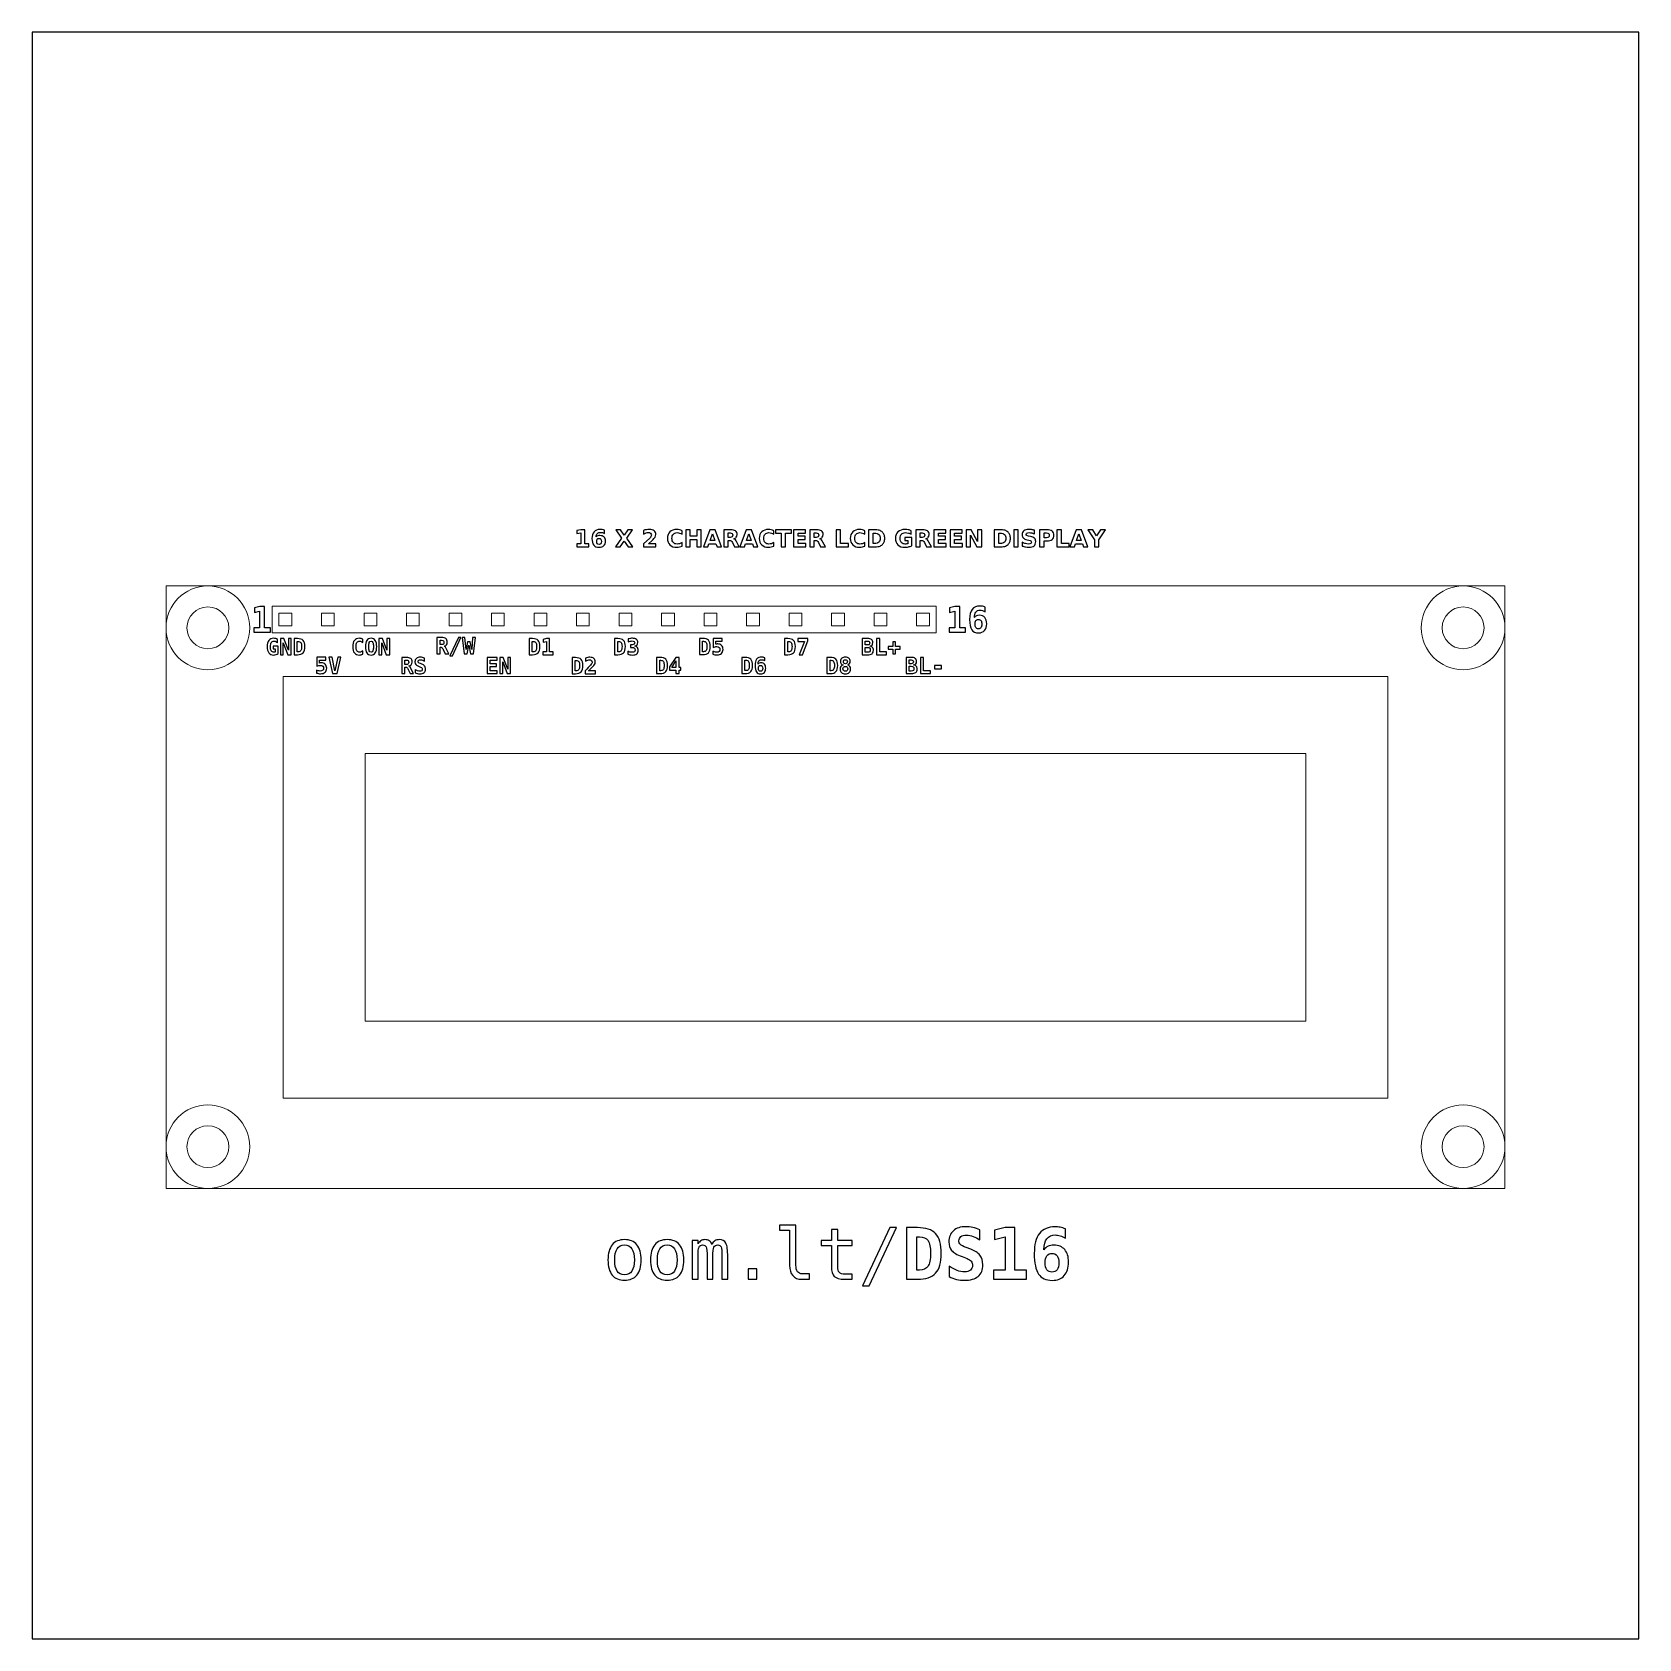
# Model space of a CAD drawing. Header units: centimetres. Extents: x -15.3 to -5.7, y -19.65 to -10.05.
import ezdxf

# ---------------------------------------------------------------- set-up
doc = ezdxf.new("R2010")
doc.units = ezdxf.units.CM
doc.header["$MEASUREMENT"] = 0
doc.layers.add('Layer 1', color=7, linetype='Continuous')

msp = doc.modelspace()

# ---------------------------------------------------------------- linework, layer by layer
at = {"layer": 'Layer 1', "color": 7}
msp.add_lwpolyline([(-15.3, -19.65), (-5.7, -19.65), (-5.7, -10.05), (-15.3, -10.05), (-15.3, -19.65)], close=True, dxfattribs=at)
at = {"layer": 'Layer 1', "color": 250}
for points, knots in [([(-12.04571, -13.1076), (-12.04571, -13.1076), (-12.02228, -13.1076), (-12.02228, -13.1076), (-12.02228, -13.1076), (-12.02228, -13.1076), (-12.02228, -13.04111), (-12.02228, -13.04111), (-12.02228, -13.04111), (-12.02228, -13.04111), (-12.04632, -13.04608), (-12.04632, -13.04608), (-12.04632, -13.04608), (-12.04632, -13.04608), (-12.04632, -13.02801), (-12.04632, -13.02801), (-12.04632, -13.02801), (-12.04632, -13.02801), (-12.02242, -13.02305), (-12.02242, -13.02305), (-12.02242, -13.02305), (-12.02242, -13.02305), (-11.99721, -13.02305), (-11.99721, -13.02305), (-11.99721, -13.02305), (-11.99721, -13.02305), (-11.99721, -13.1076), (-11.99721, -13.1076), (-11.99721, -13.1076), (-11.99721, -13.1076), (-11.97379, -13.1076), (-11.97379, -13.1076), (-11.97379, -13.1076), (-11.97379, -13.1076), (-11.97379, -13.12592), (-11.97379, -13.12592), (-11.97379, -13.12592), (-11.97379, -13.12592), (-12.04571, -13.12592), (-12.04571, -13.12592), (-12.04571, -13.12592), (-12.04571, -13.12592), (-12.04571, -13.1076), (-12.04571, -13.1076)], [0, 0, 0, 0, 0.0909091, 0.0909091, 0.0909091, 0.0909091, 0.1818182, 0.1818182, 0.1818182, 0.1818182, 0.2727273, 0.2727273, 0.2727273, 0.2727273, 0.3636364, 0.3636364, 0.3636364, 0.3636364, 0.4545455, 0.4545455, 0.4545455, 0.4545455, 0.5454545, 0.5454545, 0.5454545, 0.5454545, 0.6363636, 0.6363636, 0.6363636, 0.6363636, 0.7272727, 0.7272727, 0.7272727, 0.7272727, 0.8181818, 0.8181818, 0.8181818, 0.8181818, 0.9090909, 0.9090909, 0.9090909, 0.9090909, 1, 1, 1, 1]), ([(-11.88021, -13.02573), (-11.88021, -13.02573), (-11.88021, -13.04476), (-11.88021, -13.04476), (-11.88021, -13.04476), (-11.88458, -13.04269), (-11.88867, -13.04116), (-11.89253, -13.04017), (-11.89253, -13.04017), (-11.89639, -13.03918), (-11.90017, -13.03869), (-11.90384, -13.03869), (-11.90384, -13.03869), (-11.91175, -13.03869), (-11.91788, -13.04088), (-11.9223, -13.04528), (-11.9223, -13.04528), (-11.9267, -13.04965), (-11.92929, -13.05616), (-11.93002, -13.0648), (-11.93002, -13.0648), (-11.92699, -13.06256), (-11.92369, -13.06087), (-11.92016, -13.05974), (-11.92016, -13.05974), (-11.91664, -13.05861), (-11.91278, -13.05805), (-11.90859, -13.05805), (-11.90859, -13.05805), (-11.89808, -13.05805), (-11.88959, -13.06113), (-11.88315, -13.06729), (-11.88315, -13.06729), (-11.87668, -13.07343), (-11.87346, -13.08149), (-11.87346, -13.09147), (-11.87346, -13.09147), (-11.87346, -13.1025), (-11.87706, -13.11132), (-11.88428, -13.11797), (-11.88428, -13.11797), (-11.89147, -13.1246), (-11.90116, -13.12792), (-11.91327, -13.12792), (-11.91327, -13.12792), (-11.92663, -13.12792), (-11.93698, -13.1234), (-11.94432, -13.11437), (-11.94432, -13.11437), (-11.95163, -13.10536), (-11.9553, -13.09255), (-11.9553, -13.07597), (-11.9553, -13.07597), (-11.9553, -13.05899), (-11.95102, -13.04563), (-11.94246, -13.03592), (-11.94246, -13.03592), (-11.93388, -13.0262), (-11.92214, -13.02133), (-11.90721, -13.02133), (-11.90721, -13.02133), (-11.90248, -13.02133), (-11.89789, -13.02171), (-11.89342, -13.02244), (-11.89342, -13.02244), (-11.88898, -13.02317), (-11.88458, -13.02427), (-11.88021, -13.02573)], [0, 0, 0, 0, 0.0588235, 0.0588235, 0.0588235, 0.0588235, 0.1176471, 0.1176471, 0.1176471, 0.1176471, 0.1764706, 0.1764706, 0.1764706, 0.1764706, 0.2352941, 0.2352941, 0.2352941, 0.2352941, 0.2941176, 0.2941176, 0.2941176, 0.2941176, 0.3529412, 0.3529412, 0.3529412, 0.3529412, 0.4117647, 0.4117647, 0.4117647, 0.4117647, 0.4705882, 0.4705882, 0.4705882, 0.4705882, 0.5294118, 0.5294118, 0.5294118, 0.5294118, 0.5882353, 0.5882353, 0.5882353, 0.5882353, 0.6470588, 0.6470588, 0.6470588, 0.6470588, 0.7058824, 0.7058824, 0.7058824, 0.7058824, 0.7647059, 0.7647059, 0.7647059, 0.7647059, 0.8235294, 0.8235294, 0.8235294, 0.8235294, 0.8823529, 0.8823529, 0.8823529, 0.8823529, 0.9411765, 0.9411765, 0.9411765, 0.9411765, 1, 1, 1, 1]), ([(-11.74646, -13.07343), (-11.74646, -13.07343), (-11.71076, -13.12592), (-11.71076, -13.12592), (-11.71076, -13.12592), (-11.71076, -13.12592), (-11.73839, -13.12592), (-11.73839, -13.12592), (-11.73839, -13.12592), (-11.73839, -13.12592), (-11.76243, -13.09078), (-11.76243, -13.09078), (-11.76243, -13.09078), (-11.76243, -13.09078), (-11.78627, -13.12592), (-11.78627, -13.12592), (-11.78627, -13.12592), (-11.78627, -13.12592), (-11.81405, -13.12592), (-11.81405, -13.12592), (-11.81405, -13.12592), (-11.81405, -13.12592), (-11.77835, -13.07343), (-11.77835, -13.07343), (-11.77835, -13.07343), (-11.77835, -13.07343), (-11.81266, -13.02305), (-11.81266, -13.02305), (-11.81266, -13.02305), (-11.81266, -13.02305), (-11.78496, -13.02305), (-11.78496, -13.02305), (-11.78496, -13.02305), (-11.78496, -13.02305), (-11.76243, -13.05619), (-11.76243, -13.05619), (-11.76243, -13.05619), (-11.76243, -13.05619), (-11.73997, -13.02305), (-11.73997, -13.02305), (-11.73997, -13.02305), (-11.73997, -13.02305), (-11.71214, -13.02305), (-11.71214, -13.02305), (-11.71214, -13.02305), (-11.71214, -13.02305), (-11.74646, -13.07343), (-11.74646, -13.07343)], [0, 0, 0, 0, 0.0833333, 0.0833333, 0.0833333, 0.0833333, 0.1666667, 0.1666667, 0.1666667, 0.1666667, 0.25, 0.25, 0.25, 0.25, 0.3333333, 0.3333333, 0.3333333, 0.3333333, 0.4166667, 0.4166667, 0.4166667, 0.4166667, 0.5, 0.5, 0.5, 0.5, 0.5833333, 0.5833333, 0.5833333, 0.5833333, 0.6666667, 0.6666667, 0.6666667, 0.6666667, 0.75, 0.75, 0.75, 0.75, 0.8333333, 0.8333333, 0.8333333, 0.8333333, 0.9166667, 0.9166667, 0.9166667, 0.9166667, 1, 1, 1, 1]), ([(-11.61814, -13.10642), (-11.61814, -13.10642), (-11.57286, -13.10642), (-11.57286, -13.10642), (-11.57286, -13.10642), (-11.57286, -13.10642), (-11.57286, -13.12592), (-11.57286, -13.12592), (-11.57286, -13.12592), (-11.57286, -13.12592), (-11.64763, -13.12592), (-11.64763, -13.12592), (-11.64763, -13.12592), (-11.64763, -13.12592), (-11.64763, -13.10642), (-11.64763, -13.10642), (-11.64763, -13.10642), (-11.64763, -13.10642), (-11.61007, -13.07329), (-11.61007, -13.07329), (-11.61007, -13.07329), (-11.60671, -13.07025), (-11.60424, -13.06729), (-11.60264, -13.0644), (-11.60264, -13.0644), (-11.60102, -13.0615), (-11.60022, -13.05849), (-11.60022, -13.05536), (-11.60022, -13.05536), (-11.60022, -13.05054), (-11.60184, -13.04666), (-11.60508, -13.04372), (-11.60508, -13.04372), (-11.60831, -13.04078), (-11.61261, -13.03933), (-11.618, -13.03933), (-11.618, -13.03933), (-11.62213, -13.03933), (-11.62665, -13.04022), (-11.63157, -13.04198), (-11.63157, -13.04198), (-11.63648, -13.04375), (-11.64175, -13.04638), (-11.64735, -13.04986), (-11.64735, -13.04986), (-11.64735, -13.04986), (-11.64735, -13.02726), (-11.64735, -13.02726), (-11.64735, -13.02726), (-11.64137, -13.02529), (-11.63547, -13.02378), (-11.62964, -13.02275), (-11.62964, -13.02275), (-11.6238, -13.02171), (-11.61809, -13.02119), (-11.61247, -13.02119), (-11.61247, -13.02119), (-11.60017, -13.02119), (-11.5906, -13.0239), (-11.58378, -13.02933), (-11.58378, -13.02933), (-11.57696, -13.03474), (-11.57355, -13.04229), (-11.57355, -13.052), (-11.57355, -13.052), (-11.57355, -13.0576), (-11.575, -13.06282), (-11.5779, -13.06767), (-11.5779, -13.06767), (-11.58079, -13.07251), (-11.58688, -13.079), (-11.59615, -13.08714), (-11.59615, -13.08714), (-11.59615, -13.08714), (-11.61814, -13.10642), (-11.61814, -13.10642)], [0, 0, 0, 0, 0.0526316, 0.0526316, 0.0526316, 0.0526316, 0.1052632, 0.1052632, 0.1052632, 0.1052632, 0.1578947, 0.1578947, 0.1578947, 0.1578947, 0.2105263, 0.2105263, 0.2105263, 0.2105263, 0.2631579, 0.2631579, 0.2631579, 0.2631579, 0.3157895, 0.3157895, 0.3157895, 0.3157895, 0.3684211, 0.3684211, 0.3684211, 0.3684211, 0.4210526, 0.4210526, 0.4210526, 0.4210526, 0.4736842, 0.4736842, 0.4736842, 0.4736842, 0.5263158, 0.5263158, 0.5263158, 0.5263158, 0.5789474, 0.5789474, 0.5789474, 0.5789474, 0.6315789, 0.6315789, 0.6315789, 0.6315789, 0.6842105, 0.6842105, 0.6842105, 0.6842105, 0.7368421, 0.7368421, 0.7368421, 0.7368421, 0.7894737, 0.7894737, 0.7894737, 0.7894737, 0.8421053, 0.8421053, 0.8421053, 0.8421053, 0.8947368, 0.8947368, 0.8947368, 0.8947368, 0.9473684, 0.9473684, 0.9473684, 0.9473684, 1, 1, 1, 1]), ([(-11.41694, -13.12028), (-11.4218, -13.12279), (-11.42688, -13.1247), (-11.43218, -13.12599), (-11.43218, -13.12599), (-11.43744, -13.12728), (-11.44297, -13.12792), (-11.44871, -13.12792), (-11.44871, -13.12792), (-11.46583, -13.12792), (-11.4794, -13.12312), (-11.48942, -13.11355), (-11.48942, -13.11355), (-11.49944, -13.10398), (-11.50445, -13.091), (-11.50445, -13.07458), (-11.50445, -13.07458), (-11.50445, -13.05814), (-11.49944, -13.04513), (-11.48942, -13.03556), (-11.48942, -13.03556), (-11.4794, -13.02599), (-11.46583, -13.02119), (-11.44871, -13.02119), (-11.44871, -13.02119), (-11.44297, -13.02119), (-11.43744, -13.02183), (-11.43218, -13.02312), (-11.43218, -13.02312), (-11.42688, -13.02441), (-11.4218, -13.02632), (-11.41694, -13.02884), (-11.41694, -13.02884), (-11.41694, -13.02884), (-11.41694, -13.05012), (-11.41694, -13.05012), (-11.41694, -13.05012), (-11.42185, -13.04676), (-11.4267, -13.04431), (-11.43147, -13.04276), (-11.43147, -13.04276), (-11.43624, -13.04118), (-11.44128, -13.04041), (-11.44657, -13.04041), (-11.44657, -13.04041), (-11.45602, -13.04041), (-11.46348, -13.04344), (-11.46889, -13.04951), (-11.46889, -13.04951), (-11.47432, -13.05558), (-11.47703, -13.06393), (-11.47703, -13.07458), (-11.47703, -13.07458), (-11.47703, -13.08521), (-11.47432, -13.09354), (-11.46889, -13.0996), (-11.46889, -13.0996), (-11.46348, -13.10567), (-11.45602, -13.1087), (-11.44657, -13.1087), (-11.44657, -13.1087), (-11.44128, -13.1087), (-11.43624, -13.10793), (-11.43147, -13.10635), (-11.43147, -13.10635), (-11.4267, -13.1048), (-11.42185, -13.10235), (-11.41694, -13.09899), (-11.41694, -13.09899), (-11.41694, -13.09899), (-11.41694, -13.12028), (-11.41694, -13.12028)], [0, 0, 0, 0, 0.0555556, 0.0555556, 0.0555556, 0.0555556, 0.1111111, 0.1111111, 0.1111111, 0.1111111, 0.1666667, 0.1666667, 0.1666667, 0.1666667, 0.2222222, 0.2222222, 0.2222222, 0.2222222, 0.2777778, 0.2777778, 0.2777778, 0.2777778, 0.3333333, 0.3333333, 0.3333333, 0.3333333, 0.3888889, 0.3888889, 0.3888889, 0.3888889, 0.4444444, 0.4444444, 0.4444444, 0.4444444, 0.5, 0.5, 0.5, 0.5, 0.5555556, 0.5555556, 0.5555556, 0.5555556, 0.6111111, 0.6111111, 0.6111111, 0.6111111, 0.6666667, 0.6666667, 0.6666667, 0.6666667, 0.7222222, 0.7222222, 0.7222222, 0.7222222, 0.7777778, 0.7777778, 0.7777778, 0.7777778, 0.8333333, 0.8333333, 0.8333333, 0.8333333, 0.8888889, 0.8888889, 0.8888889, 0.8888889, 0.9444444, 0.9444444, 0.9444444, 0.9444444, 1, 1, 1, 1]), ([(-11.39497, -13.02305), (-11.39497, -13.02305), (-11.36844, -13.02305), (-11.36844, -13.02305), (-11.36844, -13.02305), (-11.36844, -13.02305), (-11.36844, -13.06226), (-11.36844, -13.06226), (-11.36844, -13.06226), (-11.36844, -13.06226), (-11.32931, -13.06226), (-11.32931, -13.06226), (-11.32931, -13.06226), (-11.32931, -13.06226), (-11.32931, -13.02305), (-11.32931, -13.02305), (-11.32931, -13.02305), (-11.32931, -13.02305), (-11.30278, -13.02305), (-11.30278, -13.02305), (-11.30278, -13.02305), (-11.30278, -13.02305), (-11.30278, -13.12592), (-11.30278, -13.12592), (-11.30278, -13.12592), (-11.30278, -13.12592), (-11.32931, -13.12592), (-11.32931, -13.12592), (-11.32931, -13.12592), (-11.32931, -13.12592), (-11.32931, -13.08232), (-11.32931, -13.08232), (-11.32931, -13.08232), (-11.32931, -13.08232), (-11.36844, -13.08232), (-11.36844, -13.08232), (-11.36844, -13.08232), (-11.36844, -13.08232), (-11.36844, -13.12592), (-11.36844, -13.12592), (-11.36844, -13.12592), (-11.36844, -13.12592), (-11.39497, -13.12592), (-11.39497, -13.12592), (-11.39497, -13.12592), (-11.39497, -13.12592), (-11.39497, -13.02305), (-11.39497, -13.02305)], [0, 0, 0, 0, 0.0833333, 0.0833333, 0.0833333, 0.0833333, 0.1666667, 0.1666667, 0.1666667, 0.1666667, 0.25, 0.25, 0.25, 0.25, 0.3333333, 0.3333333, 0.3333333, 0.3333333, 0.4166667, 0.4166667, 0.4166667, 0.4166667, 0.5, 0.5, 0.5, 0.5, 0.5833333, 0.5833333, 0.5833333, 0.5833333, 0.6666667, 0.6666667, 0.6666667, 0.6666667, 0.75, 0.75, 0.75, 0.75, 0.8333333, 0.8333333, 0.8333333, 0.8333333, 0.9166667, 0.9166667, 0.9166667, 0.9166667, 1, 1, 1, 1]), ([(-11.21446, -13.1072), (-11.21446, -13.1072), (-11.25595, -13.1072), (-11.25595, -13.1072), (-11.25595, -13.1072), (-11.25595, -13.1072), (-11.26249, -13.12592), (-11.26249, -13.12592), (-11.26249, -13.12592), (-11.26249, -13.12592), (-11.28916, -13.12592), (-11.28916, -13.12592), (-11.28916, -13.12592), (-11.28916, -13.12592), (-11.25106, -13.02305), (-11.25106, -13.02305), (-11.25106, -13.02305), (-11.25106, -13.02305), (-11.21943, -13.02305), (-11.21943, -13.02305), (-11.21943, -13.02305), (-11.21943, -13.02305), (-11.18133, -13.12592), (-11.18133, -13.12592), (-11.18133, -13.12592), (-11.18133, -13.12592), (-11.208, -13.12592), (-11.208, -13.12592), (-11.208, -13.12592), (-11.208, -13.12592), (-11.21446, -13.1072), (-11.21446, -13.1072)], [0, 0, 0, 0, 0.125, 0.125, 0.125, 0.125, 0.25, 0.25, 0.25, 0.25, 0.375, 0.375, 0.375, 0.375, 0.5, 0.5, 0.5, 0.5, 0.625, 0.625, 0.625, 0.625, 0.75, 0.75, 0.75, 0.75, 0.875, 0.875, 0.875, 0.875, 1, 1, 1, 1]), ([(-11.24934, -13.0881), (-11.24934, -13.0881), (-11.22114, -13.0881), (-11.22114, -13.0881), (-11.22114, -13.0881), (-11.22114, -13.0881), (-11.23521, -13.04718), (-11.23521, -13.04718), (-11.23521, -13.04718), (-11.23521, -13.04718), (-11.24934, -13.0881), (-11.24934, -13.0881)], [0, 0, 0, 0, 0.3333333, 0.3333333, 0.3333333, 0.3333333, 0.6666667, 0.6666667, 0.6666667, 0.6666667, 1, 1, 1, 1]), ([(-11.14113, -13.087), (-11.14113, -13.087), (-11.14113, -13.12592), (-11.14113, -13.12592), (-11.14113, -13.12592), (-11.14113, -13.12592), (-11.16766, -13.12592), (-11.16766, -13.12592), (-11.16766, -13.12592), (-11.16766, -13.12592), (-11.16766, -13.02305), (-11.16766, -13.02305), (-11.16766, -13.02305), (-11.16766, -13.02305), (-11.12714, -13.02305), (-11.12714, -13.02305), (-11.12714, -13.02305), (-11.11359, -13.02305), (-11.10364, -13.02533), (-11.09734, -13.02987), (-11.09734, -13.02987), (-11.09102, -13.03441), (-11.08786, -13.04161), (-11.08786, -13.05144), (-11.08786, -13.05144), (-11.08786, -13.05823), (-11.08951, -13.06383), (-11.09278, -13.06818), (-11.09278, -13.06818), (-11.09607, -13.07256), (-11.10103, -13.07578), (-11.10764, -13.07783), (-11.10764, -13.07783), (-11.10402, -13.07867), (-11.10075, -13.08053), (-11.09788, -13.08345), (-11.09788, -13.08345), (-11.09501, -13.08636), (-11.09212, -13.09078), (-11.08918, -13.09671), (-11.08918, -13.09671), (-11.08918, -13.09671), (-11.07476, -13.12592), (-11.07476, -13.12592), (-11.07476, -13.12592), (-11.07476, -13.12592), (-11.10303, -13.12592), (-11.10303, -13.12592), (-11.10303, -13.12592), (-11.10303, -13.12592), (-11.11557, -13.10036), (-11.11557, -13.10036), (-11.11557, -13.10036), (-11.11808, -13.09523), (-11.12065, -13.0917), (-11.12326, -13.08982), (-11.12326, -13.08982), (-11.12585, -13.08794), (-11.1293, -13.087), (-11.13363, -13.087), (-11.13363, -13.087), (-11.13363, -13.087), (-11.14113, -13.087), (-11.14113, -13.087)], [0, 0, 0, 0, 0.0625, 0.0625, 0.0625, 0.0625, 0.125, 0.125, 0.125, 0.125, 0.1875, 0.1875, 0.1875, 0.1875, 0.25, 0.25, 0.25, 0.25, 0.3125, 0.3125, 0.3125, 0.3125, 0.375, 0.375, 0.375, 0.375, 0.4375, 0.4375, 0.4375, 0.4375, 0.5, 0.5, 0.5, 0.5, 0.5625, 0.5625, 0.5625, 0.5625, 0.625, 0.625, 0.625, 0.625, 0.6875, 0.6875, 0.6875, 0.6875, 0.75, 0.75, 0.75, 0.75, 0.8125, 0.8125, 0.8125, 0.8125, 0.875, 0.875, 0.875, 0.875, 0.9375, 0.9375, 0.9375, 0.9375, 1, 1, 1, 1]), ([(-11.12996, -13.06868), (-11.12441, -13.06868), (-11.12041, -13.06764), (-11.11801, -13.06557), (-11.11801, -13.06557), (-11.11559, -13.0635), (-11.11439, -13.06009), (-11.11439, -13.05536), (-11.11439, -13.05536), (-11.11439, -13.05068), (-11.11559, -13.04732), (-11.11801, -13.0453), (-11.11801, -13.0453), (-11.12041, -13.04328), (-11.12441, -13.04227), (-11.12996, -13.04227), (-11.12996, -13.04227), (-11.12996, -13.04227), (-11.14113, -13.04227), (-11.14113, -13.04227), (-11.14113, -13.04227), (-11.14113, -13.04227), (-11.14113, -13.06868), (-11.14113, -13.06868), (-11.14113, -13.06868), (-11.14113, -13.06868), (-11.12996, -13.06868), (-11.12996, -13.06868)], [0, 0, 0, 0, 0.1428571, 0.1428571, 0.1428571, 0.1428571, 0.2857143, 0.2857143, 0.2857143, 0.2857143, 0.4285714, 0.4285714, 0.4285714, 0.4285714, 0.5714286, 0.5714286, 0.5714286, 0.5714286, 0.7142857, 0.7142857, 0.7142857, 0.7142857, 0.8571429, 0.8571429, 0.8571429, 0.8571429, 1, 1, 1, 1]), ([(-10.99659, -13.1072), (-10.99659, -13.1072), (-11.03808, -13.1072), (-11.03808, -13.1072), (-11.03808, -13.1072), (-11.03808, -13.1072), (-11.04462, -13.12592), (-11.04462, -13.12592), (-11.04462, -13.12592), (-11.04462, -13.12592), (-11.07129, -13.12592), (-11.07129, -13.12592), (-11.07129, -13.12592), (-11.07129, -13.12592), (-11.03319, -13.02305), (-11.03319, -13.02305), (-11.03319, -13.02305), (-11.03319, -13.02305), (-11.00156, -13.02305), (-11.00156, -13.02305), (-11.00156, -13.02305), (-11.00156, -13.02305), (-10.96346, -13.12592), (-10.96346, -13.12592), (-10.96346, -13.12592), (-10.96346, -13.12592), (-10.99013, -13.12592), (-10.99013, -13.12592), (-10.99013, -13.12592), (-10.99013, -13.12592), (-10.99659, -13.1072), (-10.99659, -13.1072)], [0, 0, 0, 0, 0.125, 0.125, 0.125, 0.125, 0.25, 0.25, 0.25, 0.25, 0.375, 0.375, 0.375, 0.375, 0.5, 0.5, 0.5, 0.5, 0.625, 0.625, 0.625, 0.625, 0.75, 0.75, 0.75, 0.75, 0.875, 0.875, 0.875, 0.875, 1, 1, 1, 1]), ([(-11.03147, -13.0881), (-11.03147, -13.0881), (-11.00327, -13.0881), (-11.00327, -13.0881), (-11.00327, -13.0881), (-11.00327, -13.0881), (-11.01734, -13.04718), (-11.01734, -13.04718), (-11.01734, -13.04718), (-11.01734, -13.04718), (-11.03147, -13.0881), (-11.03147, -13.0881)], [0, 0, 0, 0, 0.3333333, 0.3333333, 0.3333333, 0.3333333, 0.6666667, 0.6666667, 0.6666667, 0.6666667, 1, 1, 1, 1]), ([(-10.86821, -13.12028), (-10.87307, -13.12279), (-10.87815, -13.1247), (-10.88345, -13.12599), (-10.88345, -13.12599), (-10.88871, -13.12728), (-10.89424, -13.12792), (-10.89998, -13.12792), (-10.89998, -13.12792), (-10.9171, -13.12792), (-10.93067, -13.12312), (-10.94069, -13.11355), (-10.94069, -13.11355), (-10.95071, -13.10398), (-10.95572, -13.091), (-10.95572, -13.07458), (-10.95572, -13.07458), (-10.95572, -13.05814), (-10.95071, -13.04513), (-10.94069, -13.03556), (-10.94069, -13.03556), (-10.93067, -13.02599), (-10.9171, -13.02119), (-10.89998, -13.02119), (-10.89998, -13.02119), (-10.89424, -13.02119), (-10.88871, -13.02183), (-10.88345, -13.02312), (-10.88345, -13.02312), (-10.87815, -13.02441), (-10.87307, -13.02632), (-10.86821, -13.02884), (-10.86821, -13.02884), (-10.86821, -13.02884), (-10.86821, -13.05012), (-10.86821, -13.05012), (-10.86821, -13.05012), (-10.87312, -13.04676), (-10.87797, -13.04431), (-10.88274, -13.04276), (-10.88274, -13.04276), (-10.88751, -13.04118), (-10.89255, -13.04041), (-10.89784, -13.04041), (-10.89784, -13.04041), (-10.90729, -13.04041), (-10.91475, -13.04344), (-10.92016, -13.04951), (-10.92016, -13.04951), (-10.92559, -13.05558), (-10.9283, -13.06393), (-10.9283, -13.07458), (-10.9283, -13.07458), (-10.9283, -13.08521), (-10.92559, -13.09354), (-10.92016, -13.0996), (-10.92016, -13.0996), (-10.91475, -13.10567), (-10.90729, -13.1087), (-10.89784, -13.1087), (-10.89784, -13.1087), (-10.89255, -13.1087), (-10.88751, -13.10793), (-10.88274, -13.10635), (-10.88274, -13.10635), (-10.87797, -13.1048), (-10.87312, -13.10235), (-10.86821, -13.09899), (-10.86821, -13.09899), (-10.86821, -13.09899), (-10.86821, -13.12028), (-10.86821, -13.12028)], [0, 0, 0, 0, 0.0555556, 0.0555556, 0.0555556, 0.0555556, 0.1111111, 0.1111111, 0.1111111, 0.1111111, 0.1666667, 0.1666667, 0.1666667, 0.1666667, 0.2222222, 0.2222222, 0.2222222, 0.2222222, 0.2777778, 0.2777778, 0.2777778, 0.2777778, 0.3333333, 0.3333333, 0.3333333, 0.3333333, 0.3888889, 0.3888889, 0.3888889, 0.3888889, 0.4444444, 0.4444444, 0.4444444, 0.4444444, 0.5, 0.5, 0.5, 0.5, 0.5555556, 0.5555556, 0.5555556, 0.5555556, 0.6111111, 0.6111111, 0.6111111, 0.6111111, 0.6666667, 0.6666667, 0.6666667, 0.6666667, 0.7222222, 0.7222222, 0.7222222, 0.7222222, 0.7777778, 0.7777778, 0.7777778, 0.7777778, 0.8333333, 0.8333333, 0.8333333, 0.8333333, 0.8888889, 0.8888889, 0.8888889, 0.8888889, 0.9444444, 0.9444444, 0.9444444, 0.9444444, 1, 1, 1, 1]), ([(-10.85852, -13.02305), (-10.85852, -13.02305), (-10.76372, -13.02305), (-10.76372, -13.02305), (-10.76372, -13.02305), (-10.76372, -13.02305), (-10.76372, -13.04311), (-10.76372, -13.04311), (-10.76372, -13.04311), (-10.76372, -13.04311), (-10.79782, -13.04311), (-10.79782, -13.04311), (-10.79782, -13.04311), (-10.79782, -13.04311), (-10.79782, -13.12592), (-10.79782, -13.12592), (-10.79782, -13.12592), (-10.79782, -13.12592), (-10.82435, -13.12592), (-10.82435, -13.12592), (-10.82435, -13.12592), (-10.82435, -13.12592), (-10.82435, -13.04311), (-10.82435, -13.04311), (-10.82435, -13.04311), (-10.82435, -13.04311), (-10.85852, -13.04311), (-10.85852, -13.04311), (-10.85852, -13.04311), (-10.85852, -13.04311), (-10.85852, -13.02305), (-10.85852, -13.02305)], [0, 0, 0, 0, 0.125, 0.125, 0.125, 0.125, 0.25, 0.25, 0.25, 0.25, 0.375, 0.375, 0.375, 0.375, 0.5, 0.5, 0.5, 0.5, 0.625, 0.625, 0.625, 0.625, 0.75, 0.75, 0.75, 0.75, 0.875, 0.875, 0.875, 0.875, 1, 1, 1, 1]), ([(-10.74998, -13.02305), (-10.74998, -13.02305), (-10.67839, -13.02305), (-10.67839, -13.02305), (-10.67839, -13.02305), (-10.67839, -13.02305), (-10.67839, -13.04311), (-10.67839, -13.04311), (-10.67839, -13.04311), (-10.67839, -13.04311), (-10.72345, -13.04311), (-10.72345, -13.04311), (-10.72345, -13.04311), (-10.72345, -13.04311), (-10.72345, -13.06226), (-10.72345, -13.06226), (-10.72345, -13.06226), (-10.72345, -13.06226), (-10.6811, -13.06226), (-10.6811, -13.06226), (-10.6811, -13.06226), (-10.6811, -13.06226), (-10.6811, -13.08232), (-10.6811, -13.08232), (-10.6811, -13.08232), (-10.6811, -13.08232), (-10.72345, -13.08232), (-10.72345, -13.08232), (-10.72345, -13.08232), (-10.72345, -13.08232), (-10.72345, -13.10586), (-10.72345, -13.10586), (-10.72345, -13.10586), (-10.72345, -13.10586), (-10.67689, -13.10586), (-10.67689, -13.10586), (-10.67689, -13.10586), (-10.67689, -13.10586), (-10.67689, -13.12592), (-10.67689, -13.12592), (-10.67689, -13.12592), (-10.67689, -13.12592), (-10.74998, -13.12592), (-10.74998, -13.12592), (-10.74998, -13.12592), (-10.74998, -13.12592), (-10.74998, -13.02305), (-10.74998, -13.02305)], [0, 0, 0, 0, 0.0833333, 0.0833333, 0.0833333, 0.0833333, 0.1666667, 0.1666667, 0.1666667, 0.1666667, 0.25, 0.25, 0.25, 0.25, 0.3333333, 0.3333333, 0.3333333, 0.3333333, 0.4166667, 0.4166667, 0.4166667, 0.4166667, 0.5, 0.5, 0.5, 0.5, 0.5833333, 0.5833333, 0.5833333, 0.5833333, 0.6666667, 0.6666667, 0.6666667, 0.6666667, 0.75, 0.75, 0.75, 0.75, 0.8333333, 0.8333333, 0.8333333, 0.8333333, 0.9166667, 0.9166667, 0.9166667, 0.9166667, 1, 1, 1, 1]), ([(-10.62705, -13.087), (-10.62705, -13.087), (-10.62705, -13.12592), (-10.62705, -13.12592), (-10.62705, -13.12592), (-10.62705, -13.12592), (-10.65358, -13.12592), (-10.65358, -13.12592), (-10.65358, -13.12592), (-10.65358, -13.12592), (-10.65358, -13.02305), (-10.65358, -13.02305), (-10.65358, -13.02305), (-10.65358, -13.02305), (-10.61306, -13.02305), (-10.61306, -13.02305), (-10.61306, -13.02305), (-10.59951, -13.02305), (-10.58956, -13.02533), (-10.58326, -13.02987), (-10.58326, -13.02987), (-10.57694, -13.03441), (-10.57378, -13.04161), (-10.57378, -13.05144), (-10.57378, -13.05144), (-10.57378, -13.05823), (-10.57543, -13.06383), (-10.5787, -13.06818), (-10.5787, -13.06818), (-10.58199, -13.07256), (-10.58695, -13.07578), (-10.59356, -13.07783), (-10.59356, -13.07783), (-10.58994, -13.07867), (-10.58667, -13.08053), (-10.5838, -13.08345), (-10.5838, -13.08345), (-10.58093, -13.08636), (-10.57804, -13.09078), (-10.5751, -13.09671), (-10.5751, -13.09671), (-10.5751, -13.09671), (-10.56068, -13.12592), (-10.56068, -13.12592), (-10.56068, -13.12592), (-10.56068, -13.12592), (-10.58895, -13.12592), (-10.58895, -13.12592), (-10.58895, -13.12592), (-10.58895, -13.12592), (-10.60149, -13.10036), (-10.60149, -13.10036), (-10.60149, -13.10036), (-10.604, -13.09523), (-10.60657, -13.0917), (-10.60918, -13.08982), (-10.60918, -13.08982), (-10.61177, -13.08794), (-10.61522, -13.087), (-10.61955, -13.087), (-10.61955, -13.087), (-10.61955, -13.087), (-10.62705, -13.087), (-10.62705, -13.087)], [0, 0, 0, 0, 0.0625, 0.0625, 0.0625, 0.0625, 0.125, 0.125, 0.125, 0.125, 0.1875, 0.1875, 0.1875, 0.1875, 0.25, 0.25, 0.25, 0.25, 0.3125, 0.3125, 0.3125, 0.3125, 0.375, 0.375, 0.375, 0.375, 0.4375, 0.4375, 0.4375, 0.4375, 0.5, 0.5, 0.5, 0.5, 0.5625, 0.5625, 0.5625, 0.5625, 0.625, 0.625, 0.625, 0.625, 0.6875, 0.6875, 0.6875, 0.6875, 0.75, 0.75, 0.75, 0.75, 0.8125, 0.8125, 0.8125, 0.8125, 0.875, 0.875, 0.875, 0.875, 0.9375, 0.9375, 0.9375, 0.9375, 1, 1, 1, 1]), ([(-10.61588, -13.06868), (-10.61033, -13.06868), (-10.60633, -13.06764), (-10.60393, -13.06557), (-10.60393, -13.06557), (-10.60151, -13.0635), (-10.60031, -13.06009), (-10.60031, -13.05536), (-10.60031, -13.05536), (-10.60031, -13.05068), (-10.60151, -13.04732), (-10.60393, -13.0453), (-10.60393, -13.0453), (-10.60633, -13.04328), (-10.61033, -13.04227), (-10.61588, -13.04227), (-10.61588, -13.04227), (-10.61588, -13.04227), (-10.62705, -13.04227), (-10.62705, -13.04227), (-10.62705, -13.04227), (-10.62705, -13.04227), (-10.62705, -13.06868), (-10.62705, -13.06868), (-10.62705, -13.06868), (-10.62705, -13.06868), (-10.61588, -13.06868), (-10.61588, -13.06868)], [0, 0, 0, 0, 0.1428571, 0.1428571, 0.1428571, 0.1428571, 0.2857143, 0.2857143, 0.2857143, 0.2857143, 0.4285714, 0.4285714, 0.4285714, 0.4285714, 0.5714286, 0.5714286, 0.5714286, 0.5714286, 0.7142857, 0.7142857, 0.7142857, 0.7142857, 0.8571429, 0.8571429, 0.8571429, 0.8571429, 1, 1, 1, 1]), ([(-10.4958, -13.02305), (-10.4958, -13.02305), (-10.46927, -13.02305), (-10.46927, -13.02305), (-10.46927, -13.02305), (-10.46927, -13.02305), (-10.46927, -13.10586), (-10.46927, -13.10586), (-10.46927, -13.10586), (-10.46927, -13.10586), (-10.42271, -13.10586), (-10.42271, -13.10586), (-10.42271, -13.10586), (-10.42271, -13.10586), (-10.42271, -13.12592), (-10.42271, -13.12592), (-10.42271, -13.12592), (-10.42271, -13.12592), (-10.4958, -13.12592), (-10.4958, -13.12592), (-10.4958, -13.12592), (-10.4958, -13.12592), (-10.4958, -13.02305), (-10.4958, -13.02305)], [0, 0, 0, 0, 0.1666667, 0.1666667, 0.1666667, 0.1666667, 0.3333333, 0.3333333, 0.3333333, 0.3333333, 0.5, 0.5, 0.5, 0.5, 0.6666667, 0.6666667, 0.6666667, 0.6666667, 0.8333333, 0.8333333, 0.8333333, 0.8333333, 1, 1, 1, 1]), ([(-10.32431, -13.12028), (-10.32917, -13.12279), (-10.33425, -13.1247), (-10.33955, -13.12599), (-10.33955, -13.12599), (-10.34481, -13.12728), (-10.35034, -13.12792), (-10.35608, -13.12792), (-10.35608, -13.12792), (-10.3732, -13.12792), (-10.38677, -13.12312), (-10.39679, -13.11355), (-10.39679, -13.11355), (-10.40681, -13.10398), (-10.41182, -13.091), (-10.41182, -13.07458), (-10.41182, -13.07458), (-10.41182, -13.05814), (-10.40681, -13.04513), (-10.39679, -13.03556), (-10.39679, -13.03556), (-10.38677, -13.02599), (-10.3732, -13.02119), (-10.35608, -13.02119), (-10.35608, -13.02119), (-10.35034, -13.02119), (-10.34481, -13.02183), (-10.33955, -13.02312), (-10.33955, -13.02312), (-10.33425, -13.02441), (-10.32917, -13.02632), (-10.32431, -13.02884), (-10.32431, -13.02884), (-10.32431, -13.02884), (-10.32431, -13.05012), (-10.32431, -13.05012), (-10.32431, -13.05012), (-10.32922, -13.04676), (-10.33407, -13.04431), (-10.33884, -13.04276), (-10.33884, -13.04276), (-10.34361, -13.04118), (-10.34865, -13.04041), (-10.35394, -13.04041), (-10.35394, -13.04041), (-10.36339, -13.04041), (-10.37085, -13.04344), (-10.37626, -13.04951), (-10.37626, -13.04951), (-10.38169, -13.05558), (-10.3844, -13.06393), (-10.3844, -13.07458), (-10.3844, -13.07458), (-10.3844, -13.08521), (-10.38169, -13.09354), (-10.37626, -13.0996), (-10.37626, -13.0996), (-10.37085, -13.10567), (-10.36339, -13.1087), (-10.35394, -13.1087), (-10.35394, -13.1087), (-10.34865, -13.1087), (-10.34361, -13.10793), (-10.33884, -13.10635), (-10.33884, -13.10635), (-10.33407, -13.1048), (-10.32922, -13.10235), (-10.32431, -13.09899), (-10.32431, -13.09899), (-10.32431, -13.09899), (-10.32431, -13.12028), (-10.32431, -13.12028)], [0, 0, 0, 0, 0.0555556, 0.0555556, 0.0555556, 0.0555556, 0.1111111, 0.1111111, 0.1111111, 0.1111111, 0.1666667, 0.1666667, 0.1666667, 0.1666667, 0.2222222, 0.2222222, 0.2222222, 0.2222222, 0.2777778, 0.2777778, 0.2777778, 0.2777778, 0.3333333, 0.3333333, 0.3333333, 0.3333333, 0.3888889, 0.3888889, 0.3888889, 0.3888889, 0.4444444, 0.4444444, 0.4444444, 0.4444444, 0.5, 0.5, 0.5, 0.5, 0.5555556, 0.5555556, 0.5555556, 0.5555556, 0.6111111, 0.6111111, 0.6111111, 0.6111111, 0.6666667, 0.6666667, 0.6666667, 0.6666667, 0.7222222, 0.7222222, 0.7222222, 0.7222222, 0.7777778, 0.7777778, 0.7777778, 0.7777778, 0.8333333, 0.8333333, 0.8333333, 0.8333333, 0.8888889, 0.8888889, 0.8888889, 0.8888889, 0.9444444, 0.9444444, 0.9444444, 0.9444444, 1, 1, 1, 1]), ([(-10.30234, -13.02305), (-10.30234, -13.02305), (-10.27435, -13.02305), (-10.27435, -13.02305), (-10.27435, -13.02305), (-10.25874, -13.02305), (-10.24712, -13.02416), (-10.23948, -13.02639), (-10.23948, -13.02639), (-10.23183, -13.02862), (-10.22527, -13.03239), (-10.21979, -13.03773), (-10.21979, -13.03773), (-10.21497, -13.04236), (-10.2114, -13.04772), (-10.20904, -13.05379), (-10.20904, -13.05379), (-10.20672, -13.05983), (-10.20554, -13.0667), (-10.20554, -13.07439), (-10.20554, -13.07439), (-10.20554, -13.08215), (-10.20672, -13.08907), (-10.20904, -13.09516), (-10.20904, -13.09516), (-10.2114, -13.10125), (-10.21497, -13.10661), (-10.21979, -13.11124), (-10.21979, -13.11124), (-10.22532, -13.11658), (-10.23193, -13.12035), (-10.23964, -13.12258), (-10.23964, -13.12258), (-10.24736, -13.12481), (-10.25893, -13.12592), (-10.27435, -13.12592), (-10.27435, -13.12592), (-10.27435, -13.12592), (-10.30234, -13.12592), (-10.30234, -13.12592), (-10.30234, -13.12592), (-10.30234, -13.12592), (-10.30234, -13.02305), (-10.30234, -13.02305)], [0, 0, 0, 0, 0.0909091, 0.0909091, 0.0909091, 0.0909091, 0.1818182, 0.1818182, 0.1818182, 0.1818182, 0.2727273, 0.2727273, 0.2727273, 0.2727273, 0.3636364, 0.3636364, 0.3636364, 0.3636364, 0.4545455, 0.4545455, 0.4545455, 0.4545455, 0.5454545, 0.5454545, 0.5454545, 0.5454545, 0.6363636, 0.6363636, 0.6363636, 0.6363636, 0.7272727, 0.7272727, 0.7272727, 0.7272727, 0.8181818, 0.8181818, 0.8181818, 0.8181818, 0.9090909, 0.9090909, 0.9090909, 0.9090909, 1, 1, 1, 1]), ([(-10.27581, -13.04311), (-10.27581, -13.04311), (-10.27581, -13.10586), (-10.27581, -13.10586), (-10.27581, -13.10586), (-10.27581, -13.10586), (-10.26631, -13.10586), (-10.26631, -13.10586), (-10.26631, -13.10586), (-10.25547, -13.10586), (-10.24719, -13.10318), (-10.24148, -13.09779), (-10.24148, -13.09779), (-10.23576, -13.09243), (-10.23289, -13.08462), (-10.23289, -13.07439), (-10.23289, -13.07439), (-10.23289, -13.06418), (-10.23574, -13.05642), (-10.24143, -13.05111), (-10.24143, -13.05111), (-10.24712, -13.04577), (-10.25542, -13.04311), (-10.26631, -13.04311), (-10.26631, -13.04311), (-10.26631, -13.04311), (-10.27581, -13.04311), (-10.27581, -13.04311)], [0, 0, 0, 0, 0.1428571, 0.1428571, 0.1428571, 0.1428571, 0.2857143, 0.2857143, 0.2857143, 0.2857143, 0.4285714, 0.4285714, 0.4285714, 0.4285714, 0.5714286, 0.5714286, 0.5714286, 0.5714286, 0.7142857, 0.7142857, 0.7142857, 0.7142857, 0.8571429, 0.8571429, 0.8571429, 0.8571429, 1, 1, 1, 1]), ([(-10.04362, -13.11828), (-10.05023, -13.1215), (-10.05709, -13.1239), (-10.06422, -13.12552), (-10.06422, -13.12552), (-10.07135, -13.12712), (-10.07868, -13.12792), (-10.08628, -13.12792), (-10.08628, -13.12792), (-10.1034, -13.12792), (-10.11697, -13.12312), (-10.12699, -13.11355), (-10.12699, -13.11355), (-10.13701, -13.10398), (-10.14202, -13.091), (-10.14202, -13.07458), (-10.14202, -13.07458), (-10.14202, -13.058), (-10.13691, -13.04497), (-10.12673, -13.03544), (-10.12673, -13.03544), (-10.11652, -13.02594), (-10.10255, -13.02119), (-10.08482, -13.02119), (-10.08482, -13.02119), (-10.07798, -13.02119), (-10.07142, -13.02183), (-10.06514, -13.02312), (-10.06514, -13.02312), (-10.05888, -13.02441), (-10.05295, -13.02632), (-10.0474, -13.02884), (-10.0474, -13.02884), (-10.0474, -13.02884), (-10.0474, -13.05012), (-10.0474, -13.05012), (-10.0474, -13.05012), (-10.05314, -13.04685), (-10.05886, -13.04443), (-10.06453, -13.04283), (-10.06453, -13.04283), (-10.07019, -13.04121), (-10.07588, -13.04041), (-10.08158, -13.04041), (-10.08158, -13.04041), (-10.09216, -13.04041), (-10.1003, -13.04337), (-10.10601, -13.04927), (-10.10601, -13.04927), (-10.11173, -13.05518), (-10.1146, -13.06362), (-10.1146, -13.07458), (-10.1146, -13.07458), (-10.1146, -13.08547), (-10.11184, -13.09389), (-10.10632, -13.09981), (-10.10632, -13.09981), (-10.10081, -13.10574), (-10.09298, -13.1087), (-10.08282, -13.1087), (-10.08282, -13.1087), (-10.08007, -13.1087), (-10.07751, -13.10854), (-10.07513, -13.10819), (-10.07513, -13.10819), (-10.07276, -13.10783), (-10.07064, -13.10729), (-10.06876, -13.10656), (-10.06876, -13.10656), (-10.06876, -13.10656), (-10.06876, -13.08657), (-10.06876, -13.08657), (-10.06876, -13.08657), (-10.06876, -13.08657), (-10.08494, -13.08657), (-10.08494, -13.08657), (-10.08494, -13.08657), (-10.08494, -13.08657), (-10.08494, -13.06879), (-10.08494, -13.06879), (-10.08494, -13.06879), (-10.08494, -13.06879), (-10.04362, -13.06879), (-10.04362, -13.06879), (-10.04362, -13.06879), (-10.04362, -13.06879), (-10.04362, -13.11828), (-10.04362, -13.11828)], [0, 0, 0, 0, 0.0454545, 0.0454545, 0.0454545, 0.0454545, 0.0909091, 0.0909091, 0.0909091, 0.0909091, 0.1363636, 0.1363636, 0.1363636, 0.1363636, 0.1818182, 0.1818182, 0.1818182, 0.1818182, 0.2272727, 0.2272727, 0.2272727, 0.2272727, 0.2727273, 0.2727273, 0.2727273, 0.2727273, 0.3181818, 0.3181818, 0.3181818, 0.3181818, 0.3636364, 0.3636364, 0.3636364, 0.3636364, 0.4090909, 0.4090909, 0.4090909, 0.4090909, 0.4545455, 0.4545455, 0.4545455, 0.4545455, 0.5, 0.5, 0.5, 0.5, 0.5454545, 0.5454545, 0.5454545, 0.5454545, 0.5909091, 0.5909091, 0.5909091, 0.5909091, 0.6363636, 0.6363636, 0.6363636, 0.6363636, 0.6818182, 0.6818182, 0.6818182, 0.6818182, 0.7272727, 0.7272727, 0.7272727, 0.7272727, 0.7727273, 0.7727273, 0.7727273, 0.7727273, 0.8181818, 0.8181818, 0.8181818, 0.8181818, 0.8636364, 0.8636364, 0.8636364, 0.8636364, 0.9090909, 0.9090909, 0.9090909, 0.9090909, 0.9545455, 0.9545455, 0.9545455, 0.9545455, 1, 1, 1, 1]), ([(-9.99373, -13.087), (-9.99373, -13.087), (-9.99373, -13.12592), (-9.99373, -13.12592), (-9.99373, -13.12592), (-9.99373, -13.12592), (-10.02026, -13.12592), (-10.02026, -13.12592), (-10.02026, -13.12592), (-10.02026, -13.12592), (-10.02026, -13.02305), (-10.02026, -13.02305), (-10.02026, -13.02305), (-10.02026, -13.02305), (-9.97974, -13.02305), (-9.97974, -13.02305), (-9.97974, -13.02305), (-9.96619, -13.02305), (-9.95624, -13.02533), (-9.94994, -13.02987), (-9.94994, -13.02987), (-9.94362, -13.03441), (-9.94046, -13.04161), (-9.94046, -13.05144), (-9.94046, -13.05144), (-9.94046, -13.05823), (-9.94211, -13.06383), (-9.94538, -13.06818), (-9.94538, -13.06818), (-9.94867, -13.07256), (-9.95363, -13.07578), (-9.96024, -13.07783), (-9.96024, -13.07783), (-9.95662, -13.07867), (-9.95335, -13.08053), (-9.95048, -13.08345), (-9.95048, -13.08345), (-9.94761, -13.08636), (-9.94472, -13.09078), (-9.94178, -13.09671), (-9.94178, -13.09671), (-9.94178, -13.09671), (-9.92736, -13.12592), (-9.92736, -13.12592), (-9.92736, -13.12592), (-9.92736, -13.12592), (-9.95563, -13.12592), (-9.95563, -13.12592), (-9.95563, -13.12592), (-9.95563, -13.12592), (-9.96817, -13.10036), (-9.96817, -13.10036), (-9.96817, -13.10036), (-9.97068, -13.09523), (-9.97325, -13.0917), (-9.97586, -13.08982), (-9.97586, -13.08982), (-9.97845, -13.08794), (-9.9819, -13.087), (-9.98623, -13.087), (-9.98623, -13.087), (-9.98623, -13.087), (-9.99373, -13.087), (-9.99373, -13.087)], [0, 0, 0, 0, 0.0625, 0.0625, 0.0625, 0.0625, 0.125, 0.125, 0.125, 0.125, 0.1875, 0.1875, 0.1875, 0.1875, 0.25, 0.25, 0.25, 0.25, 0.3125, 0.3125, 0.3125, 0.3125, 0.375, 0.375, 0.375, 0.375, 0.4375, 0.4375, 0.4375, 0.4375, 0.5, 0.5, 0.5, 0.5, 0.5625, 0.5625, 0.5625, 0.5625, 0.625, 0.625, 0.625, 0.625, 0.6875, 0.6875, 0.6875, 0.6875, 0.75, 0.75, 0.75, 0.75, 0.8125, 0.8125, 0.8125, 0.8125, 0.875, 0.875, 0.875, 0.875, 0.9375, 0.9375, 0.9375, 0.9375, 1, 1, 1, 1]), ([(-9.98256, -13.06868), (-9.97701, -13.06868), (-9.97301, -13.06764), (-9.97061, -13.06557), (-9.97061, -13.06557), (-9.96819, -13.0635), (-9.96699, -13.06009), (-9.96699, -13.05536), (-9.96699, -13.05536), (-9.96699, -13.05068), (-9.96819, -13.04732), (-9.97061, -13.0453), (-9.97061, -13.0453), (-9.97301, -13.04328), (-9.97701, -13.04227), (-9.98256, -13.04227), (-9.98256, -13.04227), (-9.98256, -13.04227), (-9.99373, -13.04227), (-9.99373, -13.04227), (-9.99373, -13.04227), (-9.99373, -13.04227), (-9.99373, -13.06868), (-9.99373, -13.06868), (-9.99373, -13.06868), (-9.99373, -13.06868), (-9.98256, -13.06868), (-9.98256, -13.06868)], [0, 0, 0, 0, 0.1428571, 0.1428571, 0.1428571, 0.1428571, 0.2857143, 0.2857143, 0.2857143, 0.2857143, 0.4285714, 0.4285714, 0.4285714, 0.4285714, 0.5714286, 0.5714286, 0.5714286, 0.5714286, 0.7142857, 0.7142857, 0.7142857, 0.7142857, 0.8571429, 0.8571429, 0.8571429, 0.8571429, 1, 1, 1, 1]), ([(-9.91161, -13.02305), (-9.91161, -13.02305), (-9.84002, -13.02305), (-9.84002, -13.02305), (-9.84002, -13.02305), (-9.84002, -13.02305), (-9.84002, -13.04311), (-9.84002, -13.04311), (-9.84002, -13.04311), (-9.84002, -13.04311), (-9.88508, -13.04311), (-9.88508, -13.04311), (-9.88508, -13.04311), (-9.88508, -13.04311), (-9.88508, -13.06226), (-9.88508, -13.06226), (-9.88508, -13.06226), (-9.88508, -13.06226), (-9.84273, -13.06226), (-9.84273, -13.06226), (-9.84273, -13.06226), (-9.84273, -13.06226), (-9.84273, -13.08232), (-9.84273, -13.08232), (-9.84273, -13.08232), (-9.84273, -13.08232), (-9.88508, -13.08232), (-9.88508, -13.08232), (-9.88508, -13.08232), (-9.88508, -13.08232), (-9.88508, -13.10586), (-9.88508, -13.10586), (-9.88508, -13.10586), (-9.88508, -13.10586), (-9.83852, -13.10586), (-9.83852, -13.10586), (-9.83852, -13.10586), (-9.83852, -13.10586), (-9.83852, -13.12592), (-9.83852, -13.12592), (-9.83852, -13.12592), (-9.83852, -13.12592), (-9.91161, -13.12592), (-9.91161, -13.12592), (-9.91161, -13.12592), (-9.91161, -13.12592), (-9.91161, -13.02305), (-9.91161, -13.02305)], [0, 0, 0, 0, 0.0833333, 0.0833333, 0.0833333, 0.0833333, 0.1666667, 0.1666667, 0.1666667, 0.1666667, 0.25, 0.25, 0.25, 0.25, 0.3333333, 0.3333333, 0.3333333, 0.3333333, 0.4166667, 0.4166667, 0.4166667, 0.4166667, 0.5, 0.5, 0.5, 0.5, 0.5833333, 0.5833333, 0.5833333, 0.5833333, 0.6666667, 0.6666667, 0.6666667, 0.6666667, 0.75, 0.75, 0.75, 0.75, 0.8333333, 0.8333333, 0.8333333, 0.8333333, 0.9166667, 0.9166667, 0.9166667, 0.9166667, 1, 1, 1, 1]), ([(-9.81521, -13.02305), (-9.81521, -13.02305), (-9.74362, -13.02305), (-9.74362, -13.02305), (-9.74362, -13.02305), (-9.74362, -13.02305), (-9.74362, -13.04311), (-9.74362, -13.04311), (-9.74362, -13.04311), (-9.74362, -13.04311), (-9.78868, -13.04311), (-9.78868, -13.04311), (-9.78868, -13.04311), (-9.78868, -13.04311), (-9.78868, -13.06226), (-9.78868, -13.06226), (-9.78868, -13.06226), (-9.78868, -13.06226), (-9.74633, -13.06226), (-9.74633, -13.06226), (-9.74633, -13.06226), (-9.74633, -13.06226), (-9.74633, -13.08232), (-9.74633, -13.08232), (-9.74633, -13.08232), (-9.74633, -13.08232), (-9.78868, -13.08232), (-9.78868, -13.08232), (-9.78868, -13.08232), (-9.78868, -13.08232), (-9.78868, -13.10586), (-9.78868, -13.10586), (-9.78868, -13.10586), (-9.78868, -13.10586), (-9.74212, -13.10586), (-9.74212, -13.10586), (-9.74212, -13.10586), (-9.74212, -13.10586), (-9.74212, -13.12592), (-9.74212, -13.12592), (-9.74212, -13.12592), (-9.74212, -13.12592), (-9.81521, -13.12592), (-9.81521, -13.12592), (-9.81521, -13.12592), (-9.81521, -13.12592), (-9.81521, -13.02305), (-9.81521, -13.02305)], [0, 0, 0, 0, 0.0833333, 0.0833333, 0.0833333, 0.0833333, 0.1666667, 0.1666667, 0.1666667, 0.1666667, 0.25, 0.25, 0.25, 0.25, 0.3333333, 0.3333333, 0.3333333, 0.3333333, 0.4166667, 0.4166667, 0.4166667, 0.4166667, 0.5, 0.5, 0.5, 0.5, 0.5833333, 0.5833333, 0.5833333, 0.5833333, 0.6666667, 0.6666667, 0.6666667, 0.6666667, 0.75, 0.75, 0.75, 0.75, 0.8333333, 0.8333333, 0.8333333, 0.8333333, 0.9166667, 0.9166667, 0.9166667, 0.9166667, 1, 1, 1, 1]), ([(-9.71881, -13.02305), (-9.71881, -13.02305), (-9.68918, -13.02305), (-9.68918, -13.02305), (-9.68918, -13.02305), (-9.68918, -13.02305), (-9.65176, -13.09361), (-9.65176, -13.09361), (-9.65176, -13.09361), (-9.65176, -13.09361), (-9.65176, -13.02305), (-9.65176, -13.02305), (-9.65176, -13.02305), (-9.65176, -13.02305), (-9.62662, -13.02305), (-9.62662, -13.02305), (-9.62662, -13.02305), (-9.62662, -13.02305), (-9.62662, -13.12592), (-9.62662, -13.12592), (-9.62662, -13.12592), (-9.62662, -13.12592), (-9.65625, -13.12592), (-9.65625, -13.12592), (-9.65625, -13.12592), (-9.65625, -13.12592), (-9.69367, -13.05536), (-9.69367, -13.05536), (-9.69367, -13.05536), (-9.69367, -13.05536), (-9.69367, -13.12592), (-9.69367, -13.12592), (-9.69367, -13.12592), (-9.69367, -13.12592), (-9.71881, -13.12592), (-9.71881, -13.12592), (-9.71881, -13.12592), (-9.71881, -13.12592), (-9.71881, -13.02305), (-9.71881, -13.02305)], [0, 0, 0, 0, 0.1, 0.1, 0.1, 0.1, 0.2, 0.2, 0.2, 0.2, 0.3, 0.3, 0.3, 0.3, 0.4, 0.4, 0.4, 0.4, 0.5, 0.5, 0.5, 0.5, 0.6, 0.6, 0.6, 0.6, 0.7, 0.7, 0.7, 0.7, 0.8, 0.8, 0.8, 0.8, 0.9, 0.9, 0.9, 0.9, 1, 1, 1, 1]), ([(-9.55159, -13.02305), (-9.55159, -13.02305), (-9.5236, -13.02305), (-9.5236, -13.02305), (-9.5236, -13.02305), (-9.50799, -13.02305), (-9.49637, -13.02416), (-9.48873, -13.02639), (-9.48873, -13.02639), (-9.48108, -13.02862), (-9.47452, -13.03239), (-9.46904, -13.03773), (-9.46904, -13.03773), (-9.46422, -13.04236), (-9.46065, -13.04772), (-9.45829, -13.05379), (-9.45829, -13.05379), (-9.45597, -13.05983), (-9.45479, -13.0667), (-9.45479, -13.07439), (-9.45479, -13.07439), (-9.45479, -13.08215), (-9.45597, -13.08907), (-9.45829, -13.09516), (-9.45829, -13.09516), (-9.46065, -13.10125), (-9.46422, -13.10661), (-9.46904, -13.11124), (-9.46904, -13.11124), (-9.47457, -13.11658), (-9.48118, -13.12035), (-9.48889, -13.12258), (-9.48889, -13.12258), (-9.49661, -13.12481), (-9.50818, -13.12592), (-9.5236, -13.12592), (-9.5236, -13.12592), (-9.5236, -13.12592), (-9.55159, -13.12592), (-9.55159, -13.12592), (-9.55159, -13.12592), (-9.55159, -13.12592), (-9.55159, -13.02305), (-9.55159, -13.02305)], [0, 0, 0, 0, 0.0909091, 0.0909091, 0.0909091, 0.0909091, 0.1818182, 0.1818182, 0.1818182, 0.1818182, 0.2727273, 0.2727273, 0.2727273, 0.2727273, 0.3636364, 0.3636364, 0.3636364, 0.3636364, 0.4545455, 0.4545455, 0.4545455, 0.4545455, 0.5454545, 0.5454545, 0.5454545, 0.5454545, 0.6363636, 0.6363636, 0.6363636, 0.6363636, 0.7272727, 0.7272727, 0.7272727, 0.7272727, 0.8181818, 0.8181818, 0.8181818, 0.8181818, 0.9090909, 0.9090909, 0.9090909, 0.9090909, 1, 1, 1, 1]), ([(-9.52506, -13.04311), (-9.52506, -13.04311), (-9.52506, -13.10586), (-9.52506, -13.10586), (-9.52506, -13.10586), (-9.52506, -13.10586), (-9.51556, -13.10586), (-9.51556, -13.10586), (-9.51556, -13.10586), (-9.50472, -13.10586), (-9.49644, -13.10318), (-9.49073, -13.09779), (-9.49073, -13.09779), (-9.48501, -13.09243), (-9.48214, -13.08462), (-9.48214, -13.07439), (-9.48214, -13.07439), (-9.48214, -13.06418), (-9.48499, -13.05642), (-9.49068, -13.05111), (-9.49068, -13.05111), (-9.49637, -13.04577), (-9.50467, -13.04311), (-9.51556, -13.04311), (-9.51556, -13.04311), (-9.51556, -13.04311), (-9.52506, -13.04311), (-9.52506, -13.04311)], [0, 0, 0, 0, 0.1428571, 0.1428571, 0.1428571, 0.1428571, 0.2857143, 0.2857143, 0.2857143, 0.2857143, 0.4285714, 0.4285714, 0.4285714, 0.4285714, 0.5714286, 0.5714286, 0.5714286, 0.5714286, 0.7142857, 0.7142857, 0.7142857, 0.7142857, 0.8571429, 0.8571429, 0.8571429, 0.8571429, 1, 1, 1, 1]), ([(-9.43447, -13.02305), (-9.43447, -13.02305), (-9.40794, -13.02305), (-9.40794, -13.02305), (-9.40794, -13.02305), (-9.40794, -13.02305), (-9.40794, -13.12592), (-9.40794, -13.12592), (-9.40794, -13.12592), (-9.40794, -13.12592), (-9.43447, -13.12592), (-9.43447, -13.12592), (-9.43447, -13.12592), (-9.43447, -13.12592), (-9.43447, -13.02305), (-9.43447, -13.02305)], [0, 0, 0, 0, 0.25, 0.25, 0.25, 0.25, 0.5, 0.5, 0.5, 0.5, 0.75, 0.75, 0.75, 0.75, 1, 1, 1, 1]), ([(-9.31039, -13.0263), (-9.31039, -13.0263), (-9.31039, -13.04805), (-9.31039, -13.04805), (-9.31039, -13.04805), (-9.31604, -13.04553), (-9.32156, -13.04363), (-9.32692, -13.04234), (-9.32692, -13.04234), (-9.33231, -13.04104), (-9.33739, -13.04041), (-9.34216, -13.04041), (-9.34216, -13.04041), (-9.34849, -13.04041), (-9.35319, -13.04128), (-9.35623, -13.04302), (-9.35623, -13.04302), (-9.35926, -13.04478), (-9.36077, -13.04749), (-9.36077, -13.05116), (-9.36077, -13.05116), (-9.36077, -13.05391), (-9.35976, -13.05607), (-9.35771, -13.0576), (-9.35771, -13.0576), (-9.35566, -13.05913), (-9.35195, -13.06047), (-9.34656, -13.06157), (-9.34656, -13.06157), (-9.34656, -13.06157), (-9.33527, -13.06383), (-9.33527, -13.06383), (-9.33527, -13.06383), (-9.32382, -13.06614), (-9.31571, -13.06962), (-9.31089, -13.07432), (-9.31089, -13.07432), (-9.30606, -13.079), (-9.30364, -13.08566), (-9.30364, -13.09429), (-9.30364, -13.09429), (-9.30364, -13.10565), (-9.307, -13.11409), (-9.31373, -13.11962), (-9.31373, -13.11962), (-9.32046, -13.12514), (-9.33073, -13.12792), (-9.34456, -13.12792), (-9.34456, -13.12792), (-9.3511, -13.12792), (-9.35764, -13.12731), (-9.3642, -13.12606), (-9.3642, -13.12606), (-9.37076, -13.12481), (-9.37735, -13.12298), (-9.38391, -13.12056), (-9.38391, -13.12056), (-9.38391, -13.12056), (-9.38391, -13.09817), (-9.38391, -13.09817), (-9.38391, -13.09817), (-9.37735, -13.10165), (-9.371, -13.10428), (-9.36486, -13.10605), (-9.36486, -13.10605), (-9.35872, -13.10781), (-9.35282, -13.1087), (-9.34713, -13.1087), (-9.34713, -13.1087), (-9.34134, -13.1087), (-9.3369, -13.10774), (-9.33382, -13.10581), (-9.33382, -13.10581), (-9.33073, -13.10388), (-9.32921, -13.10113), (-9.32921, -13.09753), (-9.32921, -13.09753), (-9.32921, -13.09433), (-9.33024, -13.09184), (-9.33233, -13.0901), (-9.33233, -13.0901), (-9.33443, -13.08836), (-9.33859, -13.08679), (-9.34485, -13.08542), (-9.34485, -13.08542), (-9.34485, -13.08542), (-9.35512, -13.08314), (-9.35512, -13.08314), (-9.35512, -13.08314), (-9.3654, -13.08093), (-9.37293, -13.07743), (-9.37768, -13.0726), (-9.37768, -13.0726), (-9.38243, -13.06778), (-9.3848, -13.06127), (-9.3848, -13.05311), (-9.3848, -13.05311), (-9.3848, -13.04285), (-9.38149, -13.03497), (-9.37488, -13.02947), (-9.37488, -13.02947), (-9.36827, -13.02394), (-9.35877, -13.02119), (-9.34635, -13.02119), (-9.34635, -13.02119), (-9.34071, -13.02119), (-9.3349, -13.02162), (-9.32892, -13.02246), (-9.32892, -13.02246), (-9.32295, -13.02331), (-9.31677, -13.02458), (-9.31039, -13.0263)], [0, 0, 0, 0, 0.0357143, 0.0357143, 0.0357143, 0.0357143, 0.0714286, 0.0714286, 0.0714286, 0.0714286, 0.1071429, 0.1071429, 0.1071429, 0.1071429, 0.1428571, 0.1428571, 0.1428571, 0.1428571, 0.1785714, 0.1785714, 0.1785714, 0.1785714, 0.2142857, 0.2142857, 0.2142857, 0.2142857, 0.25, 0.25, 0.25, 0.25, 0.2857143, 0.2857143, 0.2857143, 0.2857143, 0.3214286, 0.3214286, 0.3214286, 0.3214286, 0.3571429, 0.3571429, 0.3571429, 0.3571429, 0.3928571, 0.3928571, 0.3928571, 0.3928571, 0.4285714, 0.4285714, 0.4285714, 0.4285714, 0.4642857, 0.4642857, 0.4642857, 0.4642857, 0.5, 0.5, 0.5, 0.5, 0.5357143, 0.5357143, 0.5357143, 0.5357143, 0.5714286, 0.5714286, 0.5714286, 0.5714286, 0.6071429, 0.6071429, 0.6071429, 0.6071429, 0.6428571, 0.6428571, 0.6428571, 0.6428571, 0.6785714, 0.6785714, 0.6785714, 0.6785714, 0.7142857, 0.7142857, 0.7142857, 0.7142857, 0.75, 0.75, 0.75, 0.75, 0.7857143, 0.7857143, 0.7857143, 0.7857143, 0.8214286, 0.8214286, 0.8214286, 0.8214286, 0.8571429, 0.8571429, 0.8571429, 0.8571429, 0.8928571, 0.8928571, 0.8928571, 0.8928571, 0.9285714, 0.9285714, 0.9285714, 0.9285714, 0.9642857, 0.9642857, 0.9642857, 0.9642857, 1, 1, 1, 1]), ([(-9.28036, -13.02305), (-9.28036, -13.02305), (-9.23634, -13.02305), (-9.23634, -13.02305), (-9.23634, -13.02305), (-9.22324, -13.02305), (-9.21319, -13.02597), (-9.20618, -13.03178), (-9.20618, -13.03178), (-9.19918, -13.03759), (-9.19567, -13.04586), (-9.19567, -13.05661), (-9.19567, -13.05661), (-9.19567, -13.06738), (-9.19918, -13.07568), (-9.20618, -13.08149), (-9.20618, -13.08149), (-9.21319, -13.0873), (-9.22324, -13.09022), (-9.23634, -13.09022), (-9.23634, -13.09022), (-9.23634, -13.09022), (-9.25383, -13.09022), (-9.25383, -13.09022), (-9.25383, -13.09022), (-9.25383, -13.09022), (-9.25383, -13.12592), (-9.25383, -13.12592), (-9.25383, -13.12592), (-9.25383, -13.12592), (-9.28036, -13.12592), (-9.28036, -13.12592), (-9.28036, -13.12592), (-9.28036, -13.12592), (-9.28036, -13.02305), (-9.28036, -13.02305)], [0, 0, 0, 0, 0.1111111, 0.1111111, 0.1111111, 0.1111111, 0.2222222, 0.2222222, 0.2222222, 0.2222222, 0.3333333, 0.3333333, 0.3333333, 0.3333333, 0.4444444, 0.4444444, 0.4444444, 0.4444444, 0.5555556, 0.5555556, 0.5555556, 0.5555556, 0.6666667, 0.6666667, 0.6666667, 0.6666667, 0.7777778, 0.7777778, 0.7777778, 0.7777778, 0.8888889, 0.8888889, 0.8888889, 0.8888889, 1, 1, 1, 1]), ([(-9.25383, -13.04227), (-9.25383, -13.04227), (-9.25383, -13.071), (-9.25383, -13.071), (-9.25383, -13.071), (-9.25383, -13.071), (-9.23916, -13.071), (-9.23916, -13.071), (-9.23916, -13.071), (-9.23401, -13.071), (-9.23003, -13.06976), (-9.22723, -13.06724), (-9.22723, -13.06724), (-9.22443, -13.06475), (-9.22302, -13.0612), (-9.22302, -13.05661), (-9.22302, -13.05661), (-9.22302, -13.052), (-9.22443, -13.04847), (-9.22723, -13.04598), (-9.22723, -13.04598), (-9.23003, -13.04351), (-9.23401, -13.04227), (-9.23916, -13.04227), (-9.23916, -13.04227), (-9.23916, -13.04227), (-9.25383, -13.04227), (-9.25383, -13.04227)], [0, 0, 0, 0, 0.1428571, 0.1428571, 0.1428571, 0.1428571, 0.2857143, 0.2857143, 0.2857143, 0.2857143, 0.4285714, 0.4285714, 0.4285714, 0.4285714, 0.5714286, 0.5714286, 0.5714286, 0.5714286, 0.7142857, 0.7142857, 0.7142857, 0.7142857, 0.8571429, 0.8571429, 0.8571429, 0.8571429, 1, 1, 1, 1]), ([(-9.17695, -13.02305), (-9.17695, -13.02305), (-9.15042, -13.02305), (-9.15042, -13.02305), (-9.15042, -13.02305), (-9.15042, -13.02305), (-9.15042, -13.10586), (-9.15042, -13.10586), (-9.15042, -13.10586), (-9.15042, -13.10586), (-9.10386, -13.10586), (-9.10386, -13.10586), (-9.10386, -13.10586), (-9.10386, -13.10586), (-9.10386, -13.12592), (-9.10386, -13.12592), (-9.10386, -13.12592), (-9.10386, -13.12592), (-9.17695, -13.12592), (-9.17695, -13.12592), (-9.17695, -13.12592), (-9.17695, -13.12592), (-9.17695, -13.02305), (-9.17695, -13.02305)], [0, 0, 0, 0, 0.1666667, 0.1666667, 0.1666667, 0.1666667, 0.3333333, 0.3333333, 0.3333333, 0.3333333, 0.5, 0.5, 0.5, 0.5, 0.6666667, 0.6666667, 0.6666667, 0.6666667, 0.8333333, 0.8333333, 0.8333333, 0.8333333, 1, 1, 1, 1]), ([(-9.02462, -13.1072), (-9.02462, -13.1072), (-9.06611, -13.1072), (-9.06611, -13.1072), (-9.06611, -13.1072), (-9.06611, -13.1072), (-9.07265, -13.12592), (-9.07265, -13.12592), (-9.07265, -13.12592), (-9.07265, -13.12592), (-9.09932, -13.12592), (-9.09932, -13.12592), (-9.09932, -13.12592), (-9.09932, -13.12592), (-9.06122, -13.02305), (-9.06122, -13.02305), (-9.06122, -13.02305), (-9.06122, -13.02305), (-9.02959, -13.02305), (-9.02959, -13.02305), (-9.02959, -13.02305), (-9.02959, -13.02305), (-8.99149, -13.12592), (-8.99149, -13.12592), (-8.99149, -13.12592), (-8.99149, -13.12592), (-9.01816, -13.12592), (-9.01816, -13.12592), (-9.01816, -13.12592), (-9.01816, -13.12592), (-9.02462, -13.1072), (-9.02462, -13.1072)], [0, 0, 0, 0, 0.125, 0.125, 0.125, 0.125, 0.25, 0.25, 0.25, 0.25, 0.375, 0.375, 0.375, 0.375, 0.5, 0.5, 0.5, 0.5, 0.625, 0.625, 0.625, 0.625, 0.75, 0.75, 0.75, 0.75, 0.875, 0.875, 0.875, 0.875, 1, 1, 1, 1]), ([(-9.0595, -13.0881), (-9.0595, -13.0881), (-9.0313, -13.0881), (-9.0313, -13.0881), (-9.0313, -13.0881), (-9.0313, -13.0881), (-9.04537, -13.04718), (-9.04537, -13.04718), (-9.04537, -13.04718), (-9.04537, -13.04718), (-9.0595, -13.0881), (-9.0595, -13.0881)], [0, 0, 0, 0, 0.3333333, 0.3333333, 0.3333333, 0.3333333, 0.6666667, 0.6666667, 0.6666667, 0.6666667, 1, 1, 1, 1]), ([(-8.99217, -13.02305), (-8.99217, -13.02305), (-8.96317, -13.02305), (-8.96317, -13.02305), (-8.96317, -13.02305), (-8.96317, -13.02305), (-8.93972, -13.05972), (-8.93972, -13.05972), (-8.93972, -13.05972), (-8.93972, -13.05972), (-8.9163, -13.02305), (-8.9163, -13.02305), (-8.9163, -13.02305), (-8.9163, -13.02305), (-8.88723, -13.02305), (-8.88723, -13.02305), (-8.88723, -13.02305), (-8.88723, -13.02305), (-8.92643, -13.08258), (-8.92643, -13.08258), (-8.92643, -13.08258), (-8.92643, -13.08258), (-8.92643, -13.12592), (-8.92643, -13.12592), (-8.92643, -13.12592), (-8.92643, -13.12592), (-8.95296, -13.12592), (-8.95296, -13.12592), (-8.95296, -13.12592), (-8.95296, -13.12592), (-8.95296, -13.08258), (-8.95296, -13.08258), (-8.95296, -13.08258), (-8.95296, -13.08258), (-8.99217, -13.02305), (-8.99217, -13.02305)], [0, 0, 0, 0, 0.1111111, 0.1111111, 0.1111111, 0.1111111, 0.2222222, 0.2222222, 0.2222222, 0.2222222, 0.3333333, 0.3333333, 0.3333333, 0.3333333, 0.4444444, 0.4444444, 0.4444444, 0.4444444, 0.5555556, 0.5555556, 0.5555556, 0.5555556, 0.6666667, 0.6666667, 0.6666667, 0.6666667, 0.7777778, 0.7777778, 0.7777778, 0.7777778, 0.8888889, 0.8888889, 0.8888889, 0.8888889, 1, 1, 1, 1]), ([(-11.91299, -13.07514), (-11.91765, -13.07514), (-11.92113, -13.07665), (-11.92343, -13.07966), (-11.92343, -13.07966), (-11.92576, -13.08267), (-11.92691, -13.08719), (-11.92691, -13.09318), (-11.92691, -13.09318), (-11.92691, -13.0992), (-11.92576, -13.10372), (-11.92343, -13.10673), (-11.92343, -13.10673), (-11.92113, -13.10974), (-11.91765, -13.11124), (-11.91299, -13.11124), (-11.91299, -13.11124), (-11.90831, -13.11124), (-11.90481, -13.10974), (-11.9025, -13.10673), (-11.9025, -13.10673), (-11.90017, -13.10372), (-11.89902, -13.0992), (-11.89902, -13.09318), (-11.89902, -13.09318), (-11.89902, -13.08719), (-11.90017, -13.08267), (-11.9025, -13.07966), (-11.9025, -13.07966), (-11.90481, -13.07665), (-11.90831, -13.07514), (-11.91299, -13.07514)], [0, 0, 0, 0, 0.125, 0.125, 0.125, 0.125, 0.25, 0.25, 0.25, 0.25, 0.375, 0.375, 0.375, 0.375, 0.5, 0.5, 0.5, 0.5, 0.625, 0.625, 0.625, 0.625, 0.75, 0.75, 0.75, 0.75, 0.875, 0.875, 0.875, 0.875, 1, 1, 1, 1]), ([(-13.84715, -13.7524), (-13.84715, -13.7524), (-13.84715, -13.73401), (-13.84715, -13.73401), (-13.84715, -13.73401), (-13.84715, -13.73401), (-13.8602, -13.73401), (-13.8602, -13.73401), (-13.8602, -13.73401), (-13.8602, -13.73401), (-13.8602, -13.71798), (-13.8602, -13.71798), (-13.8602, -13.71798), (-13.8602, -13.71798), (-13.83048, -13.71798), (-13.83048, -13.71798), (-13.83048, -13.71798), (-13.83048, -13.71798), (-13.83048, -13.76217), (-13.83048, -13.76217), (-13.83048, -13.76217), (-13.83414, -13.7653), (-13.83817, -13.76768), (-13.84258, -13.76929), (-13.84258, -13.76929), (-13.84701, -13.7709), (-13.85173, -13.77171), (-13.85676, -13.77171), (-13.85676, -13.77171), (-13.86926, -13.77171), (-13.8789, -13.76737), (-13.88571, -13.75871), (-13.88571, -13.75871), (-13.89252, -13.75002), (-13.89592, -13.73769), (-13.89592, -13.72171), (-13.89592, -13.72171), (-13.89592, -13.70548), (-13.89248, -13.69309), (-13.88562, -13.68451), (-13.88562, -13.68451), (-13.87874, -13.67594), (-13.86882, -13.67166), (-13.85586, -13.67166), (-13.85586, -13.67166), (-13.85198, -13.67166), (-13.84818, -13.67221), (-13.84443, -13.67331), (-13.84443, -13.67331), (-13.84069, -13.67439), (-13.83716, -13.67598), (-13.8339, -13.67805), (-13.8339, -13.67805), (-13.8339, -13.67805), (-13.8339, -13.69918), (-13.8339, -13.69918), (-13.8339, -13.69918), (-13.83656, -13.69574), (-13.83963, -13.69313), (-13.84311, -13.69139), (-13.84311, -13.69139), (-13.84657, -13.68965), (-13.85037, -13.68877), (-13.85451, -13.68877), (-13.85451, -13.68877), (-13.86174, -13.68877), (-13.86717, -13.6915), (-13.87074, -13.69695), (-13.87074, -13.69695), (-13.87431, -13.70239), (-13.8761, -13.71064), (-13.8761, -13.72171), (-13.8761, -13.72171), (-13.8761, -13.73245), (-13.87438, -13.7406), (-13.87094, -13.7462), (-13.87094, -13.7462), (-13.86748, -13.7518), (-13.86247, -13.7546), (-13.85588, -13.7546), (-13.85588, -13.7546), (-13.85389, -13.7546), (-13.85217, -13.75443), (-13.8507, -13.75405), (-13.8507, -13.75405), (-13.84924, -13.7537), (-13.84805, -13.75315), (-13.84715, -13.7524)], [0, 0, 0, 0, 0.0454545, 0.0454545, 0.0454545, 0.0454545, 0.0909091, 0.0909091, 0.0909091, 0.0909091, 0.1363636, 0.1363636, 0.1363636, 0.1363636, 0.1818182, 0.1818182, 0.1818182, 0.1818182, 0.2272727, 0.2272727, 0.2272727, 0.2272727, 0.2727273, 0.2727273, 0.2727273, 0.2727273, 0.3181818, 0.3181818, 0.3181818, 0.3181818, 0.3636364, 0.3636364, 0.3636364, 0.3636364, 0.4090909, 0.4090909, 0.4090909, 0.4090909, 0.4545455, 0.4545455, 0.4545455, 0.4545455, 0.5, 0.5, 0.5, 0.5, 0.5454545, 0.5454545, 0.5454545, 0.5454545, 0.5909091, 0.5909091, 0.5909091, 0.5909091, 0.6363636, 0.6363636, 0.6363636, 0.6363636, 0.6818182, 0.6818182, 0.6818182, 0.6818182, 0.7272727, 0.7272727, 0.7272727, 0.7272727, 0.7727273, 0.7727273, 0.7727273, 0.7727273, 0.8181818, 0.8181818, 0.8181818, 0.8181818, 0.8636364, 0.8636364, 0.8636364, 0.8636364, 0.9090909, 0.9090909, 0.9090909, 0.9090909, 0.9545455, 0.9545455, 0.9545455, 0.9545455, 1, 1, 1, 1]), ([(-13.81615, -13.6734), (-13.81615, -13.6734), (-13.79566, -13.6734), (-13.79566, -13.6734), (-13.79566, -13.6734), (-13.79566, -13.6734), (-13.76881, -13.74349), (-13.76881, -13.74349), (-13.76881, -13.74349), (-13.76881, -13.74349), (-13.76881, -13.6734), (-13.76881, -13.6734), (-13.76881, -13.6734), (-13.76881, -13.6734), (-13.75201, -13.6734), (-13.75201, -13.6734), (-13.75201, -13.6734), (-13.75201, -13.6734), (-13.75201, -13.76984), (-13.75201, -13.76984), (-13.75201, -13.76984), (-13.75201, -13.76984), (-13.77236, -13.76984), (-13.77236, -13.76984), (-13.77236, -13.76984), (-13.77236, -13.76984), (-13.79934, -13.69975), (-13.79934, -13.69975), (-13.79934, -13.69975), (-13.79934, -13.69975), (-13.79934, -13.76984), (-13.79934, -13.76984), (-13.79934, -13.76984), (-13.79934, -13.76984), (-13.81615, -13.76984), (-13.81615, -13.76984), (-13.81615, -13.76984), (-13.81615, -13.76984), (-13.81615, -13.6734), (-13.81615, -13.6734)], [0, 0, 0, 0, 0.1, 0.1, 0.1, 0.1, 0.2, 0.2, 0.2, 0.2, 0.3, 0.3, 0.3, 0.3, 0.4, 0.4, 0.4, 0.4, 0.5, 0.5, 0.5, 0.5, 0.6, 0.6, 0.6, 0.6, 0.7, 0.7, 0.7, 0.7, 0.8, 0.8, 0.8, 0.8, 0.9, 0.9, 0.9, 0.9, 1, 1, 1, 1]), ([(-13.73536, -13.6734), (-13.73536, -13.6734), (-13.71494, -13.6734), (-13.71494, -13.6734), (-13.71494, -13.6734), (-13.6992, -13.6734), (-13.68784, -13.67715), (-13.68092, -13.68467), (-13.68092, -13.68467), (-13.67398, -13.69219), (-13.67051, -13.70447), (-13.67051, -13.72153), (-13.67051, -13.72153), (-13.67051, -13.73862), (-13.67398, -13.75094), (-13.68092, -13.75851), (-13.68092, -13.75851), (-13.68784, -13.76607), (-13.6992, -13.76984), (-13.71494, -13.76984), (-13.71494, -13.76984), (-13.71494, -13.76984), (-13.73536, -13.76984), (-13.73536, -13.76984), (-13.73536, -13.76984), (-13.73536, -13.76984), (-13.73536, -13.6734), (-13.73536, -13.6734)], [0, 0, 0, 0, 0.1428571, 0.1428571, 0.1428571, 0.1428571, 0.2857143, 0.2857143, 0.2857143, 0.2857143, 0.4285714, 0.4285714, 0.4285714, 0.4285714, 0.5714286, 0.5714286, 0.5714286, 0.5714286, 0.7142857, 0.7142857, 0.7142857, 0.7142857, 0.8571429, 0.8571429, 0.8571429, 0.8571429, 1, 1, 1, 1]), ([(-13.71631, -13.69058), (-13.71631, -13.69058), (-13.71631, -13.75266), (-13.71631, -13.75266), (-13.71631, -13.75266), (-13.71631, -13.75266), (-13.71115, -13.75266), (-13.71115, -13.75266), (-13.71115, -13.75266), (-13.70365, -13.75266), (-13.6983, -13.75031), (-13.69512, -13.74559), (-13.69512, -13.74559), (-13.69192, -13.74087), (-13.69034, -13.73284), (-13.69034, -13.72153), (-13.69034, -13.72153), (-13.69034, -13.71029), (-13.69192, -13.70231), (-13.69512, -13.69761), (-13.69512, -13.69761), (-13.6983, -13.69291), (-13.70365, -13.69058), (-13.71115, -13.69058), (-13.71115, -13.69058), (-13.71115, -13.69058), (-13.71631, -13.69058), (-13.71631, -13.69058)], [0, 0, 0, 0, 0.1428571, 0.1428571, 0.1428571, 0.1428571, 0.2857143, 0.2857143, 0.2857143, 0.2857143, 0.4285714, 0.4285714, 0.4285714, 0.4285714, 0.5714286, 0.5714286, 0.5714286, 0.5714286, 0.7142857, 0.7142857, 0.7142857, 0.7142857, 0.8571429, 0.8571429, 0.8571429, 0.8571429, 1, 1, 1, 1]), ([(-13.32472, -13.76706), (-13.32774, -13.76861), (-13.3309, -13.76977), (-13.33423, -13.77055), (-13.33423, -13.77055), (-13.33753, -13.77132), (-13.34102, -13.77171), (-13.34468, -13.77171), (-13.34468, -13.77171), (-13.35769, -13.77171), (-13.36763, -13.76744), (-13.37446, -13.75886), (-13.37446, -13.75886), (-13.38132, -13.75028), (-13.38474, -13.73791), (-13.38474, -13.72171), (-13.38474, -13.72171), (-13.38474, -13.70548), (-13.38132, -13.69309), (-13.37446, -13.68451), (-13.37446, -13.68451), (-13.36763, -13.67594), (-13.35769, -13.67166), (-13.34468, -13.67166), (-13.34468, -13.67166), (-13.34102, -13.67166), (-13.33751, -13.67206), (-13.33416, -13.67283), (-13.33416, -13.67283), (-13.33079, -13.6736), (-13.32766, -13.67477), (-13.32472, -13.67631), (-13.32472, -13.67631), (-13.32472, -13.67631), (-13.32472, -13.6975), (-13.32472, -13.6975), (-13.32472, -13.6975), (-13.32799, -13.69448), (-13.33118, -13.69227), (-13.33425, -13.69086), (-13.33425, -13.69086), (-13.33733, -13.68947), (-13.34051, -13.68877), (-13.34379, -13.68877), (-13.34379, -13.68877), (-13.35076, -13.68877), (-13.35603, -13.69155), (-13.35958, -13.69708), (-13.35958, -13.69708), (-13.36313, -13.70261), (-13.36492, -13.71082), (-13.36492, -13.72171), (-13.36492, -13.72171), (-13.36492, -13.73258), (-13.36313, -13.74076), (-13.35958, -13.74629), (-13.35958, -13.74629), (-13.35603, -13.75183), (-13.35076, -13.7546), (-13.34379, -13.7546), (-13.34379, -13.7546), (-13.34051, -13.7546), (-13.33733, -13.7539), (-13.33425, -13.75251), (-13.33425, -13.75251), (-13.33118, -13.7511), (-13.32799, -13.74889), (-13.32472, -13.74587), (-13.32472, -13.74587), (-13.32472, -13.74587), (-13.32472, -13.76706), (-13.32472, -13.76706)], [0, 0, 0, 0, 0.0555556, 0.0555556, 0.0555556, 0.0555556, 0.1111111, 0.1111111, 0.1111111, 0.1111111, 0.1666667, 0.1666667, 0.1666667, 0.1666667, 0.2222222, 0.2222222, 0.2222222, 0.2222222, 0.2777778, 0.2777778, 0.2777778, 0.2777778, 0.3333333, 0.3333333, 0.3333333, 0.3333333, 0.3888889, 0.3888889, 0.3888889, 0.3888889, 0.4444444, 0.4444444, 0.4444444, 0.4444444, 0.5, 0.5, 0.5, 0.5, 0.5555556, 0.5555556, 0.5555556, 0.5555556, 0.6111111, 0.6111111, 0.6111111, 0.6111111, 0.6666667, 0.6666667, 0.6666667, 0.6666667, 0.7222222, 0.7222222, 0.7222222, 0.7222222, 0.7777778, 0.7777778, 0.7777778, 0.7777778, 0.8333333, 0.8333333, 0.8333333, 0.8333333, 0.8888889, 0.8888889, 0.8888889, 0.8888889, 0.9444444, 0.9444444, 0.9444444, 0.9444444, 1, 1, 1, 1]), ([(-13.30896, -13.72171), (-13.30896, -13.70522), (-13.30611, -13.69276), (-13.3004, -13.68431), (-13.3004, -13.68431), (-13.29469, -13.67587), (-13.28627, -13.67166), (-13.27511, -13.67166), (-13.27511, -13.67166), (-13.26391, -13.67166), (-13.25547, -13.67587), (-13.24976, -13.68431), (-13.24976, -13.68431), (-13.24405, -13.69276), (-13.2412, -13.70522), (-13.2412, -13.72171), (-13.2412, -13.72171), (-13.2412, -13.73818), (-13.24405, -13.75061), (-13.24976, -13.75906), (-13.24976, -13.75906), (-13.25547, -13.7675), (-13.26391, -13.77171), (-13.27511, -13.77171), (-13.27511, -13.77171), (-13.28627, -13.77171), (-13.29469, -13.7675), (-13.3004, -13.75906), (-13.3004, -13.75906), (-13.30611, -13.75061), (-13.30896, -13.73818), (-13.30896, -13.72171)], [0, 0, 0, 0, 0.125, 0.125, 0.125, 0.125, 0.25, 0.25, 0.25, 0.25, 0.375, 0.375, 0.375, 0.375, 0.5, 0.5, 0.5, 0.5, 0.625, 0.625, 0.625, 0.625, 0.75, 0.75, 0.75, 0.75, 0.875, 0.875, 0.875, 0.875, 1, 1, 1, 1]), ([(-13.27511, -13.68877), (-13.27999, -13.68877), (-13.28354, -13.69137), (-13.28578, -13.69655), (-13.28578, -13.69655), (-13.28801, -13.70175), (-13.28914, -13.71013), (-13.28914, -13.72171), (-13.28914, -13.72171), (-13.28914, -13.73326), (-13.28801, -13.74162), (-13.28578, -13.74682), (-13.28578, -13.74682), (-13.28354, -13.752), (-13.27999, -13.7546), (-13.27511, -13.7546), (-13.27511, -13.7546), (-13.2702, -13.7546), (-13.26662, -13.752), (-13.26438, -13.74682), (-13.26438, -13.74682), (-13.26215, -13.74162), (-13.26102, -13.73326), (-13.26102, -13.72171), (-13.26102, -13.72171), (-13.26102, -13.71013), (-13.26215, -13.70175), (-13.26438, -13.69655), (-13.26438, -13.69655), (-13.26662, -13.69137), (-13.2702, -13.68877), (-13.27511, -13.68877)], [0, 0, 0, 0, 0.125, 0.125, 0.125, 0.125, 0.25, 0.25, 0.25, 0.25, 0.375, 0.375, 0.375, 0.375, 0.5, 0.5, 0.5, 0.5, 0.625, 0.625, 0.625, 0.625, 0.75, 0.75, 0.75, 0.75, 0.875, 0.875, 0.875, 0.875, 1, 1, 1, 1]), ([(-13.22758, -13.6734), (-13.22758, -13.6734), (-13.20709, -13.6734), (-13.20709, -13.6734), (-13.20709, -13.6734), (-13.20709, -13.6734), (-13.18024, -13.74349), (-13.18024, -13.74349), (-13.18024, -13.74349), (-13.18024, -13.74349), (-13.18024, -13.6734), (-13.18024, -13.6734), (-13.18024, -13.6734), (-13.18024, -13.6734), (-13.16344, -13.6734), (-13.16344, -13.6734), (-13.16344, -13.6734), (-13.16344, -13.6734), (-13.16344, -13.76984), (-13.16344, -13.76984), (-13.16344, -13.76984), (-13.16344, -13.76984), (-13.18379, -13.76984), (-13.18379, -13.76984), (-13.18379, -13.76984), (-13.18379, -13.76984), (-13.21077, -13.69975), (-13.21077, -13.69975), (-13.21077, -13.69975), (-13.21077, -13.69975), (-13.21077, -13.76984), (-13.21077, -13.76984), (-13.21077, -13.76984), (-13.21077, -13.76984), (-13.22758, -13.76984), (-13.22758, -13.76984), (-13.22758, -13.76984), (-13.22758, -13.76984), (-13.22758, -13.6734), (-13.22758, -13.6734)], [0, 0, 0, 0, 0.1, 0.1, 0.1, 0.1, 0.2, 0.2, 0.2, 0.2, 0.3, 0.3, 0.3, 0.3, 0.4, 0.4, 0.4, 0.4, 0.5, 0.5, 0.5, 0.5, 0.6, 0.6, 0.6, 0.6, 0.7, 0.7, 0.7, 0.7, 0.8, 0.8, 0.8, 0.8, 0.9, 0.9, 0.9, 0.9, 1, 1, 1, 1]), ([(-12.83833, -13.71825), (-12.83643, -13.71863), (-12.83478, -13.71953), (-12.83339, -13.72094), (-12.83339, -13.72094), (-12.83198, -13.72233), (-12.83028, -13.72506), (-12.82825, -13.7291), (-12.82825, -13.7291), (-12.82825, -13.7291), (-12.81079, -13.76378), (-12.81079, -13.76378), (-12.81079, -13.76378), (-12.81079, -13.76378), (-12.83174, -13.76378), (-12.83174, -13.76378), (-12.83174, -13.76378), (-12.83174, -13.76378), (-12.84335, -13.73944), (-12.84335, -13.73944), (-12.84335, -13.73944), (-12.84371, -13.73876), (-12.84417, -13.73781), (-12.84472, -13.73659), (-12.84472, -13.73659), (-12.84812, -13.72932), (-12.85213, -13.72568), (-12.85674, -13.72568), (-12.85674, -13.72568), (-12.85674, -13.72568), (-12.8628, -13.72568), (-12.8628, -13.72568), (-12.8628, -13.72568), (-12.8628, -13.72568), (-12.8628, -13.76378), (-12.8628, -13.76378), (-12.8628, -13.76378), (-12.8628, -13.76378), (-12.88185, -13.76378), (-12.88185, -13.76378), (-12.88185, -13.76378), (-12.88185, -13.76378), (-12.88185, -13.66734), (-12.88185, -13.66734), (-12.88185, -13.66734), (-12.88185, -13.66734), (-12.85433, -13.66734), (-12.85433, -13.66734), (-12.85433, -13.66734), (-12.84194, -13.66734), (-12.83304, -13.66955), (-12.82763, -13.67393), (-12.82763, -13.67393), (-12.82223, -13.67832), (-12.81952, -13.68546), (-12.81952, -13.69539), (-12.81952, -13.69539), (-12.81952, -13.702), (-12.82113, -13.70729), (-12.82437, -13.71122), (-12.82437, -13.71122), (-12.82759, -13.71512), (-12.83224, -13.71748), (-12.83833, -13.71825)], [0, 0, 0, 0, 0.0625, 0.0625, 0.0625, 0.0625, 0.125, 0.125, 0.125, 0.125, 0.1875, 0.1875, 0.1875, 0.1875, 0.25, 0.25, 0.25, 0.25, 0.3125, 0.3125, 0.3125, 0.3125, 0.375, 0.375, 0.375, 0.375, 0.4375, 0.4375, 0.4375, 0.4375, 0.5, 0.5, 0.5, 0.5, 0.5625, 0.5625, 0.5625, 0.5625, 0.625, 0.625, 0.625, 0.625, 0.6875, 0.6875, 0.6875, 0.6875, 0.75, 0.75, 0.75, 0.75, 0.8125, 0.8125, 0.8125, 0.8125, 0.875, 0.875, 0.875, 0.875, 0.9375, 0.9375, 0.9375, 0.9375, 1, 1, 1, 1]), ([(-12.8628, -13.68337), (-12.8628, -13.68337), (-12.8628, -13.70965), (-12.8628, -13.70965), (-12.8628, -13.70965), (-12.8628, -13.70965), (-12.85383, -13.70965), (-12.85383, -13.70965), (-12.85383, -13.70965), (-12.84862, -13.70965), (-12.84488, -13.70864), (-12.84263, -13.70659), (-12.84263, -13.70659), (-12.84036, -13.70454), (-12.83923, -13.70116), (-12.83923, -13.69649), (-12.83923, -13.69649), (-12.83923, -13.69179), (-12.84036, -13.68842), (-12.84258, -13.68641), (-12.84258, -13.68641), (-12.84483, -13.68438), (-12.84858, -13.68337), (-12.85383, -13.68337), (-12.85383, -13.68337), (-12.85383, -13.68337), (-12.8628, -13.68337), (-12.8628, -13.68337)], [0, 0, 0, 0, 0.1428571, 0.1428571, 0.1428571, 0.1428571, 0.2857143, 0.2857143, 0.2857143, 0.2857143, 0.4285714, 0.4285714, 0.4285714, 0.4285714, 0.5714286, 0.5714286, 0.5714286, 0.5714286, 0.7142857, 0.7142857, 0.7142857, 0.7142857, 0.8571429, 0.8571429, 0.8571429, 0.8571429, 1, 1, 1, 1]), ([(-12.75273, -13.66734), (-12.75273, -13.66734), (-12.73847, -13.66734), (-12.73847, -13.66734), (-12.73847, -13.66734), (-12.73847, -13.66734), (-12.78925, -13.77606), (-12.78925, -13.77606), (-12.78925, -13.77606), (-12.78925, -13.77606), (-12.80351, -13.77606), (-12.80351, -13.77606), (-12.80351, -13.77606), (-12.80351, -13.77606), (-12.75273, -13.66734), (-12.75273, -13.66734)], [0, 0, 0, 0, 0.25, 0.25, 0.25, 0.25, 0.5, 0.5, 0.5, 0.5, 0.75, 0.75, 0.75, 0.75, 1, 1, 1, 1]), ([(-12.73117, -13.66734), (-12.73117, -13.66734), (-12.7145, -13.66734), (-12.7145, -13.66734), (-12.7145, -13.66734), (-12.7145, -13.66734), (-12.7076, -13.73814), (-12.7076, -13.73814), (-12.7076, -13.73814), (-12.7076, -13.73814), (-12.69927, -13.69234), (-12.69927, -13.69234), (-12.69927, -13.69234), (-12.69927, -13.69234), (-12.68344, -13.69234), (-12.68344, -13.69234), (-12.68344, -13.69234), (-12.68344, -13.69234), (-12.67376, -13.73814), (-12.67376, -13.73814), (-12.67376, -13.73814), (-12.67376, -13.73814), (-12.66833, -13.66734), (-12.66833, -13.66734), (-12.66833, -13.66734), (-12.66833, -13.66734), (-12.65153, -13.66734), (-12.65153, -13.66734), (-12.65153, -13.66734), (-12.65153, -13.66734), (-12.66264, -13.76378), (-12.66264, -13.76378), (-12.66264, -13.76378), (-12.66264, -13.76378), (-12.68039, -13.76378), (-12.68039, -13.76378), (-12.68039, -13.76378), (-12.68039, -13.76378), (-12.69137, -13.71313), (-12.69137, -13.71313), (-12.69137, -13.71313), (-12.69137, -13.71313), (-12.70165, -13.76378), (-12.70165, -13.76378), (-12.70165, -13.76378), (-12.70165, -13.76378), (-12.71929, -13.76378), (-12.71929, -13.76378), (-12.71929, -13.76378), (-12.71929, -13.76378), (-12.73117, -13.66734), (-12.73117, -13.66734)], [0, 0, 0, 0, 0.0769231, 0.0769231, 0.0769231, 0.0769231, 0.1538462, 0.1538462, 0.1538462, 0.1538462, 0.2307692, 0.2307692, 0.2307692, 0.2307692, 0.3076923, 0.3076923, 0.3076923, 0.3076923, 0.3846154, 0.3846154, 0.3846154, 0.3846154, 0.4615385, 0.4615385, 0.4615385, 0.4615385, 0.5384615, 0.5384615, 0.5384615, 0.5384615, 0.6153846, 0.6153846, 0.6153846, 0.6153846, 0.6923077, 0.6923077, 0.6923077, 0.6923077, 0.7692308, 0.7692308, 0.7692308, 0.7692308, 0.8461538, 0.8461538, 0.8461538, 0.8461538, 0.9230769, 0.9230769, 0.9230769, 0.9230769, 1, 1, 1, 1]), ([(-12.33064, -13.67348), (-12.33064, -13.67348), (-12.31022, -13.67348), (-12.31022, -13.67348), (-12.31022, -13.67348), (-12.29448, -13.67348), (-12.28312, -13.67723), (-12.2762, -13.68475), (-12.2762, -13.68475), (-12.26926, -13.69227), (-12.26579, -13.70455), (-12.26579, -13.72161), (-12.26579, -13.72161), (-12.26579, -13.7387), (-12.26926, -13.75102), (-12.2762, -13.75859), (-12.2762, -13.75859), (-12.28312, -13.76615), (-12.29448, -13.76992), (-12.31022, -13.76992), (-12.31022, -13.76992), (-12.31022, -13.76992), (-12.33064, -13.76992), (-12.33064, -13.76992), (-12.33064, -13.76992), (-12.33064, -13.76992), (-12.33064, -13.67348), (-12.33064, -13.67348)], [0, 0, 0, 0, 0.1428571, 0.1428571, 0.1428571, 0.1428571, 0.2857143, 0.2857143, 0.2857143, 0.2857143, 0.4285714, 0.4285714, 0.4285714, 0.4285714, 0.5714286, 0.5714286, 0.5714286, 0.5714286, 0.7142857, 0.7142857, 0.7142857, 0.7142857, 0.8571429, 0.8571429, 0.8571429, 0.8571429, 1, 1, 1, 1]), ([(-12.31159, -13.69066), (-12.31159, -13.69066), (-12.31159, -13.75274), (-12.31159, -13.75274), (-12.31159, -13.75274), (-12.31159, -13.75274), (-12.30643, -13.75274), (-12.30643, -13.75274), (-12.30643, -13.75274), (-12.29893, -13.75274), (-12.29358, -13.75039), (-12.2904, -13.74567), (-12.2904, -13.74567), (-12.2872, -13.74095), (-12.28562, -13.73292), (-12.28562, -13.72161), (-12.28562, -13.72161), (-12.28562, -13.71037), (-12.2872, -13.70239), (-12.2904, -13.69769), (-12.2904, -13.69769), (-12.29358, -13.69299), (-12.29893, -13.69066), (-12.30643, -13.69066), (-12.30643, -13.69066), (-12.30643, -13.69066), (-12.31159, -13.69066), (-12.31159, -13.69066)], [0, 0, 0, 0, 0.1428571, 0.1428571, 0.1428571, 0.1428571, 0.2857143, 0.2857143, 0.2857143, 0.2857143, 0.4285714, 0.4285714, 0.4285714, 0.4285714, 0.5714286, 0.5714286, 0.5714286, 0.5714286, 0.7142857, 0.7142857, 0.7142857, 0.7142857, 0.8571429, 0.8571429, 0.8571429, 0.8571429, 1, 1, 1, 1]), ([(-12.24769, -13.75312), (-12.24769, -13.75312), (-12.22637, -13.75312), (-12.22637, -13.75312), (-12.22637, -13.75312), (-12.22637, -13.75312), (-12.22637, -13.69052), (-12.22637, -13.69052), (-12.22637, -13.69052), (-12.22637, -13.69052), (-12.24619, -13.69544), (-12.24619, -13.69544), (-12.24619, -13.69544), (-12.24619, -13.69544), (-12.24619, -13.67827), (-12.24619, -13.67827), (-12.24619, -13.67827), (-12.24619, -13.67827), (-12.22624, -13.67348), (-12.22624, -13.67348), (-12.22624, -13.67348), (-12.22624, -13.67348), (-12.20783, -13.67348), (-12.20783, -13.67348), (-12.20783, -13.67348), (-12.20783, -13.67348), (-12.20783, -13.75312), (-12.20783, -13.75312), (-12.20783, -13.75312), (-12.20783, -13.75312), (-12.18651, -13.75312), (-12.18651, -13.75312), (-12.18651, -13.75312), (-12.18651, -13.75312), (-12.18651, -13.76992), (-12.18651, -13.76992), (-12.18651, -13.76992), (-12.18651, -13.76992), (-12.24769, -13.76992), (-12.24769, -13.76992), (-12.24769, -13.76992), (-12.24769, -13.76992), (-12.24769, -13.75312), (-12.24769, -13.75312)], [0, 0, 0, 0, 0.0909091, 0.0909091, 0.0909091, 0.0909091, 0.1818182, 0.1818182, 0.1818182, 0.1818182, 0.2727273, 0.2727273, 0.2727273, 0.2727273, 0.3636364, 0.3636364, 0.3636364, 0.3636364, 0.4545455, 0.4545455, 0.4545455, 0.4545455, 0.5454545, 0.5454545, 0.5454545, 0.5454545, 0.6363636, 0.6363636, 0.6363636, 0.6363636, 0.7272727, 0.7272727, 0.7272727, 0.7272727, 0.8181818, 0.8181818, 0.8181818, 0.8181818, 0.9090909, 0.9090909, 0.9090909, 0.9090909, 1, 1, 1, 1]), ([(-11.82052, -13.6734), (-11.82052, -13.6734), (-11.8001, -13.6734), (-11.8001, -13.6734), (-11.8001, -13.6734), (-11.78436, -13.6734), (-11.773, -13.67715), (-11.76608, -13.68467), (-11.76608, -13.68467), (-11.75914, -13.69219), (-11.75567, -13.70447), (-11.75567, -13.72153), (-11.75567, -13.72153), (-11.75567, -13.73862), (-11.75914, -13.75094), (-11.76608, -13.75851), (-11.76608, -13.75851), (-11.773, -13.76607), (-11.78436, -13.76984), (-11.8001, -13.76984), (-11.8001, -13.76984), (-11.8001, -13.76984), (-11.82052, -13.76984), (-11.82052, -13.76984), (-11.82052, -13.76984), (-11.82052, -13.76984), (-11.82052, -13.6734), (-11.82052, -13.6734)], [0, 0, 0, 0, 0.1428571, 0.1428571, 0.1428571, 0.1428571, 0.2857143, 0.2857143, 0.2857143, 0.2857143, 0.4285714, 0.4285714, 0.4285714, 0.4285714, 0.5714286, 0.5714286, 0.5714286, 0.5714286, 0.7142857, 0.7142857, 0.7142857, 0.7142857, 0.8571429, 0.8571429, 0.8571429, 0.8571429, 1, 1, 1, 1]), ([(-11.80147, -13.69058), (-11.80147, -13.69058), (-11.80147, -13.75266), (-11.80147, -13.75266), (-11.80147, -13.75266), (-11.80147, -13.75266), (-11.79631, -13.75266), (-11.79631, -13.75266), (-11.79631, -13.75266), (-11.78881, -13.75266), (-11.78346, -13.75031), (-11.78028, -13.74559), (-11.78028, -13.74559), (-11.77708, -13.74087), (-11.7755, -13.73284), (-11.7755, -13.72153), (-11.7755, -13.72153), (-11.7755, -13.71029), (-11.77708, -13.70231), (-11.78028, -13.69761), (-11.78028, -13.69761), (-11.78346, -13.69291), (-11.78881, -13.69058), (-11.79631, -13.69058), (-11.79631, -13.69058), (-11.79631, -13.69058), (-11.80147, -13.69058), (-11.80147, -13.69058)], [0, 0, 0, 0, 0.1428571, 0.1428571, 0.1428571, 0.1428571, 0.2857143, 0.2857143, 0.2857143, 0.2857143, 0.4285714, 0.4285714, 0.4285714, 0.4285714, 0.5714286, 0.5714286, 0.5714286, 0.5714286, 0.7142857, 0.7142857, 0.7142857, 0.7142857, 0.8571429, 0.8571429, 0.8571429, 0.8571429, 1, 1, 1, 1]), ([(-11.71427, -13.72669), (-11.71427, -13.72669), (-11.72447, -13.72669), (-11.72447, -13.72669), (-11.72447, -13.72669), (-11.72447, -13.72669), (-11.72447, -13.70989), (-11.72447, -13.70989), (-11.72447, -13.70989), (-11.72447, -13.70989), (-11.71427, -13.70989), (-11.71427, -13.70989), (-11.71427, -13.70989), (-11.70955, -13.70989), (-11.70587, -13.70896), (-11.70326, -13.70709), (-11.70326, -13.70709), (-11.70066, -13.70522), (-11.69936, -13.70257), (-11.69936, -13.69918), (-11.69936, -13.69918), (-11.69936, -13.6956), (-11.70066, -13.6928), (-11.70326, -13.6908), (-11.70326, -13.6908), (-11.70587, -13.68879), (-11.70955, -13.6878), (-11.71427, -13.6878), (-11.71427, -13.6878), (-11.71788, -13.6878), (-11.72176, -13.68826), (-11.72589, -13.68917), (-11.72589, -13.68917), (-11.73003, -13.69007), (-11.73431, -13.69139), (-11.73874, -13.69311), (-11.73874, -13.69311), (-11.73874, -13.69311), (-11.73874, -13.6758), (-11.73874, -13.6758), (-11.73874, -13.6758), (-11.73431, -13.67446), (-11.72994, -13.67344), (-11.72564, -13.67272), (-11.72564, -13.67272), (-11.72132, -13.67201), (-11.7172, -13.67166), (-11.71323, -13.67166), (-11.71323, -13.67166), (-11.70307, -13.67166), (-11.69515, -13.67389), (-11.68948, -13.67832), (-11.68948, -13.67832), (-11.6838, -13.68275), (-11.68095, -13.68886), (-11.68095, -13.69666), (-11.68095, -13.69666), (-11.68095, -13.70237), (-11.68258, -13.70707), (-11.68587, -13.71071), (-11.68587, -13.71071), (-11.68913, -13.71434), (-11.69381, -13.71673), (-11.69987, -13.71783), (-11.69987, -13.71783), (-11.69299, -13.71904), (-11.68772, -13.7218), (-11.6841, -13.72607), (-11.6841, -13.72607), (-11.68049, -13.73035), (-11.67868, -13.736), (-11.67868, -13.74296), (-11.67868, -13.74296), (-11.67868, -13.75231), (-11.68168, -13.75943), (-11.68765, -13.76435), (-11.68765, -13.76435), (-11.69365, -13.76927), (-11.70234, -13.77171), (-11.71376, -13.77171), (-11.71376, -13.77171), (-11.71861, -13.77171), (-11.72339, -13.7713), (-11.72811, -13.77048), (-11.72811, -13.77048), (-11.73283, -13.76966), (-11.73735, -13.76847), (-11.74165, -13.76693), (-11.74165, -13.76693), (-11.74165, -13.76693), (-11.74165, -13.74922), (-11.74165, -13.74922), (-11.74165, -13.74922), (-11.73759, -13.75125), (-11.73323, -13.7528), (-11.72853, -13.75385), (-11.72853, -13.75385), (-11.72386, -13.75491), (-11.71892, -13.75544), (-11.71376, -13.75544), (-11.71376, -13.75544), (-11.70858, -13.75544), (-11.7045, -13.75425), (-11.70148, -13.75185), (-11.70148, -13.75185), (-11.69846, -13.74947), (-11.69696, -13.74625), (-11.69696, -13.74219), (-11.69696, -13.74219), (-11.69696, -13.73725), (-11.69846, -13.73342), (-11.70148, -13.73073), (-11.70148, -13.73073), (-11.7045, -13.72804), (-11.70875, -13.72669), (-11.71427, -13.72669)], [0, 0, 0, 0, 0.0344828, 0.0344828, 0.0344828, 0.0344828, 0.0689655, 0.0689655, 0.0689655, 0.0689655, 0.1034483, 0.1034483, 0.1034483, 0.1034483, 0.137931, 0.137931, 0.137931, 0.137931, 0.1724138, 0.1724138, 0.1724138, 0.1724138, 0.2068966, 0.2068966, 0.2068966, 0.2068966, 0.2413793, 0.2413793, 0.2413793, 0.2413793, 0.2758621, 0.2758621, 0.2758621, 0.2758621, 0.3103448, 0.3103448, 0.3103448, 0.3103448, 0.3448276, 0.3448276, 0.3448276, 0.3448276, 0.3793103, 0.3793103, 0.3793103, 0.3793103, 0.4137931, 0.4137931, 0.4137931, 0.4137931, 0.4482759, 0.4482759, 0.4482759, 0.4482759, 0.4827586, 0.4827586, 0.4827586, 0.4827586, 0.5172414, 0.5172414, 0.5172414, 0.5172414, 0.5517241, 0.5517241, 0.5517241, 0.5517241, 0.5862069, 0.5862069, 0.5862069, 0.5862069, 0.6206897, 0.6206897, 0.6206897, 0.6206897, 0.6551724, 0.6551724, 0.6551724, 0.6551724, 0.6896552, 0.6896552, 0.6896552, 0.6896552, 0.7241379, 0.7241379, 0.7241379, 0.7241379, 0.7586207, 0.7586207, 0.7586207, 0.7586207, 0.7931034, 0.7931034, 0.7931034, 0.7931034, 0.8275862, 0.8275862, 0.8275862, 0.8275862, 0.862069, 0.862069, 0.862069, 0.862069, 0.8965517, 0.8965517, 0.8965517, 0.8965517, 0.9310345, 0.9310345, 0.9310345, 0.9310345, 0.9655172, 0.9655172, 0.9655172, 0.9655172, 1, 1, 1, 1]), ([(-11.3133, -13.67253), (-11.3133, -13.67253), (-11.29288, -13.67253), (-11.29288, -13.67253), (-11.29288, -13.67253), (-11.27714, -13.67253), (-11.26578, -13.67628), (-11.25886, -13.6838), (-11.25886, -13.6838), (-11.25192, -13.69132), (-11.24845, -13.7036), (-11.24845, -13.72066), (-11.24845, -13.72066), (-11.24845, -13.73775), (-11.25192, -13.75007), (-11.25886, -13.75764), (-11.25886, -13.75764), (-11.26578, -13.7652), (-11.27714, -13.76897), (-11.29288, -13.76897), (-11.29288, -13.76897), (-11.29288, -13.76897), (-11.3133, -13.76897), (-11.3133, -13.76897), (-11.3133, -13.76897), (-11.3133, -13.76897), (-11.3133, -13.67253), (-11.3133, -13.67253)], [0, 0, 0, 0, 0.1428571, 0.1428571, 0.1428571, 0.1428571, 0.2857143, 0.2857143, 0.2857143, 0.2857143, 0.4285714, 0.4285714, 0.4285714, 0.4285714, 0.5714286, 0.5714286, 0.5714286, 0.5714286, 0.7142857, 0.7142857, 0.7142857, 0.7142857, 0.8571429, 0.8571429, 0.8571429, 0.8571429, 1, 1, 1, 1]), ([(-11.29425, -13.68971), (-11.29425, -13.68971), (-11.29425, -13.75179), (-11.29425, -13.75179), (-11.29425, -13.75179), (-11.29425, -13.75179), (-11.28909, -13.75179), (-11.28909, -13.75179), (-11.28909, -13.75179), (-11.28159, -13.75179), (-11.27624, -13.74944), (-11.27306, -13.74472), (-11.27306, -13.74472), (-11.26986, -13.74), (-11.26828, -13.73197), (-11.26828, -13.72066), (-11.26828, -13.72066), (-11.26828, -13.70942), (-11.26986, -13.70144), (-11.27306, -13.69674), (-11.27306, -13.69674), (-11.27624, -13.69204), (-11.28159, -13.68971), (-11.28909, -13.68971), (-11.28909, -13.68971), (-11.28909, -13.68971), (-11.29425, -13.68971), (-11.29425, -13.68971)], [0, 0, 0, 0, 0.1428571, 0.1428571, 0.1428571, 0.1428571, 0.2857143, 0.2857143, 0.2857143, 0.2857143, 0.4285714, 0.4285714, 0.4285714, 0.4285714, 0.5714286, 0.5714286, 0.5714286, 0.5714286, 0.7142857, 0.7142857, 0.7142857, 0.7142857, 0.8571429, 0.8571429, 0.8571429, 0.8571429, 1, 1, 1, 1]), ([(-11.23004, -13.67253), (-11.23004, -13.67253), (-11.17766, -13.67253), (-11.17766, -13.67253), (-11.17766, -13.67253), (-11.17766, -13.67253), (-11.17766, -13.68933), (-11.17766, -13.68933), (-11.17766, -13.68933), (-11.17766, -13.68933), (-11.21461, -13.68933), (-11.21461, -13.68933), (-11.21461, -13.68933), (-11.21461, -13.68933), (-11.21461, -13.70721), (-11.21461, -13.70721), (-11.21461, -13.70721), (-11.21307, -13.70662), (-11.21139, -13.70618), (-11.20963, -13.70589), (-11.20963, -13.70589), (-11.20786, -13.7056), (-11.20599, -13.70547), (-11.204, -13.70547), (-11.204, -13.70547), (-11.19446, -13.70547), (-11.1867, -13.70849), (-11.18074, -13.71451), (-11.18074, -13.71451), (-11.17481, -13.72055), (-11.17184, -13.72838), (-11.17184, -13.73804), (-11.17184, -13.73804), (-11.17184, -13.74816), (-11.17505, -13.75614), (-11.18149, -13.76202), (-11.18149, -13.76202), (-11.18793, -13.76791), (-11.19671, -13.77084), (-11.20782, -13.77084), (-11.20782, -13.77084), (-11.21194, -13.77084), (-11.21613, -13.77049), (-11.22034, -13.76981), (-11.22034, -13.76981), (-11.22455, -13.76912), (-11.22887, -13.76809), (-11.23326, -13.7667), (-11.23326, -13.7667), (-11.23326, -13.7667), (-11.23326, -13.74952), (-11.23326, -13.74952), (-11.23326, -13.74952), (-11.22969, -13.75129), (-11.22601, -13.75261), (-11.22226, -13.75349), (-11.22226, -13.75349), (-11.21849, -13.75437), (-11.2147, -13.75481), (-11.2109, -13.75481), (-11.2109, -13.75481), (-11.2042, -13.75481), (-11.19909, -13.75338), (-11.1956, -13.75052), (-11.1956, -13.75052), (-11.19212, -13.74765), (-11.19038, -13.7435), (-11.19038, -13.73804), (-11.19038, -13.73804), (-11.19038, -13.73299), (-11.19212, -13.72895), (-11.19558, -13.72591), (-11.19558, -13.72591), (-11.19904, -13.72289), (-11.20367, -13.72137), (-11.20943, -13.72137), (-11.20943, -13.72137), (-11.21284, -13.72137), (-11.21624, -13.72179), (-11.21968, -13.72262), (-11.21968, -13.72262), (-11.2231, -13.72346), (-11.22656, -13.72474), (-11.23004, -13.72642), (-11.23004, -13.72642), (-11.23004, -13.72642), (-11.23004, -13.67253), (-11.23004, -13.67253)], [0, 0, 0, 0, 0.0454545, 0.0454545, 0.0454545, 0.0454545, 0.0909091, 0.0909091, 0.0909091, 0.0909091, 0.1363636, 0.1363636, 0.1363636, 0.1363636, 0.1818182, 0.1818182, 0.1818182, 0.1818182, 0.2272727, 0.2272727, 0.2272727, 0.2272727, 0.2727273, 0.2727273, 0.2727273, 0.2727273, 0.3181818, 0.3181818, 0.3181818, 0.3181818, 0.3636364, 0.3636364, 0.3636364, 0.3636364, 0.4090909, 0.4090909, 0.4090909, 0.4090909, 0.4545455, 0.4545455, 0.4545455, 0.4545455, 0.5, 0.5, 0.5, 0.5, 0.5454545, 0.5454545, 0.5454545, 0.5454545, 0.5909091, 0.5909091, 0.5909091, 0.5909091, 0.6363636, 0.6363636, 0.6363636, 0.6363636, 0.6818182, 0.6818182, 0.6818182, 0.6818182, 0.7272727, 0.7272727, 0.7272727, 0.7272727, 0.7727273, 0.7727273, 0.7727273, 0.7727273, 0.8181818, 0.8181818, 0.8181818, 0.8181818, 0.8636364, 0.8636364, 0.8636364, 0.8636364, 0.9090909, 0.9090909, 0.9090909, 0.9090909, 0.9545455, 0.9545455, 0.9545455, 0.9545455, 1, 1, 1, 1]), ([(-10.80483, -13.67348), (-10.80483, -13.67348), (-10.78441, -13.67348), (-10.78441, -13.67348), (-10.78441, -13.67348), (-10.76867, -13.67348), (-10.75731, -13.67723), (-10.75039, -13.68475), (-10.75039, -13.68475), (-10.74345, -13.69227), (-10.73998, -13.70455), (-10.73998, -13.72161), (-10.73998, -13.72161), (-10.73998, -13.7387), (-10.74345, -13.75102), (-10.75039, -13.75859), (-10.75039, -13.75859), (-10.75731, -13.76615), (-10.76867, -13.76992), (-10.78441, -13.76992), (-10.78441, -13.76992), (-10.78441, -13.76992), (-10.80483, -13.76992), (-10.80483, -13.76992), (-10.80483, -13.76992), (-10.80483, -13.76992), (-10.80483, -13.67348), (-10.80483, -13.67348)], [0, 0, 0, 0, 0.1428571, 0.1428571, 0.1428571, 0.1428571, 0.2857143, 0.2857143, 0.2857143, 0.2857143, 0.4285714, 0.4285714, 0.4285714, 0.4285714, 0.5714286, 0.5714286, 0.5714286, 0.5714286, 0.7142857, 0.7142857, 0.7142857, 0.7142857, 0.8571429, 0.8571429, 0.8571429, 0.8571429, 1, 1, 1, 1]), ([(-10.78578, -13.69066), (-10.78578, -13.69066), (-10.78578, -13.75274), (-10.78578, -13.75274), (-10.78578, -13.75274), (-10.78578, -13.75274), (-10.78062, -13.75274), (-10.78062, -13.75274), (-10.78062, -13.75274), (-10.77312, -13.75274), (-10.76777, -13.75039), (-10.76459, -13.74567), (-10.76459, -13.74567), (-10.76139, -13.74095), (-10.75981, -13.73292), (-10.75981, -13.72161), (-10.75981, -13.72161), (-10.75981, -13.71037), (-10.76139, -13.70239), (-10.76459, -13.69769), (-10.76459, -13.69769), (-10.76777, -13.69299), (-10.77312, -13.69066), (-10.78062, -13.69066), (-10.78062, -13.69066), (-10.78062, -13.69066), (-10.78578, -13.69066), (-10.78578, -13.69066)], [0, 0, 0, 0, 0.1428571, 0.1428571, 0.1428571, 0.1428571, 0.2857143, 0.2857143, 0.2857143, 0.2857143, 0.4285714, 0.4285714, 0.4285714, 0.4285714, 0.5714286, 0.5714286, 0.5714286, 0.5714286, 0.7142857, 0.7142857, 0.7142857, 0.7142857, 0.8571429, 0.8571429, 0.8571429, 0.8571429, 1, 1, 1, 1]), ([(-10.7253, -13.67348), (-10.7253, -13.67348), (-10.66431, -13.67348), (-10.66431, -13.67348), (-10.66431, -13.67348), (-10.66431, -13.67348), (-10.66431, -13.68697), (-10.66431, -13.68697), (-10.66431, -13.68697), (-10.66431, -13.68697), (-10.69701, -13.76992), (-10.69701, -13.76992), (-10.69701, -13.76992), (-10.69701, -13.76992), (-10.71646, -13.76992), (-10.71646, -13.76992), (-10.71646, -13.76992), (-10.71646, -13.76992), (-10.68506, -13.69028), (-10.68506, -13.69028), (-10.68506, -13.69028), (-10.68506, -13.69028), (-10.7253, -13.69028), (-10.7253, -13.69028), (-10.7253, -13.69028), (-10.7253, -13.69028), (-10.7253, -13.67348), (-10.7253, -13.67348)], [0, 0, 0, 0, 0.1428571, 0.1428571, 0.1428571, 0.1428571, 0.2857143, 0.2857143, 0.2857143, 0.2857143, 0.4285714, 0.4285714, 0.4285714, 0.4285714, 0.5714286, 0.5714286, 0.5714286, 0.5714286, 0.7142857, 0.7142857, 0.7142857, 0.7142857, 0.8571429, 0.8571429, 0.8571429, 0.8571429, 1, 1, 1, 1]), ([(-10.34022, -13.6734), (-10.34022, -13.6734), (-10.30915, -13.6734), (-10.30915, -13.6734), (-10.30915, -13.6734), (-10.29842, -13.6734), (-10.29037, -13.67543), (-10.28497, -13.67951), (-10.28497, -13.67951), (-10.27957, -13.68356), (-10.27685, -13.68965), (-10.27685, -13.69774), (-10.27685, -13.69774), (-10.27685, -13.70396), (-10.27844, -13.70879), (-10.28164, -13.71227), (-10.28164, -13.71227), (-10.28481, -13.71578), (-10.28949, -13.71778), (-10.29564, -13.71835), (-10.29564, -13.71835), (-10.28827, -13.71908), (-10.28274, -13.72155), (-10.27901, -13.72579), (-10.27901, -13.72579), (-10.27529, -13.73), (-10.27344, -13.73591), (-10.27344, -13.74349), (-10.27344, -13.74349), (-10.27344, -13.75279), (-10.27624, -13.75952), (-10.28184, -13.76371), (-10.28184, -13.76371), (-10.28744, -13.76788), (-10.29654, -13.76997), (-10.30915, -13.76997), (-10.30915, -13.76997), (-10.30915, -13.76997), (-10.34022, -13.76997), (-10.34022, -13.76997), (-10.34022, -13.76997), (-10.34022, -13.76997), (-10.34022, -13.6734), (-10.34022, -13.6734)], [0, 0, 0, 0, 0.0909091, 0.0909091, 0.0909091, 0.0909091, 0.1818182, 0.1818182, 0.1818182, 0.1818182, 0.2727273, 0.2727273, 0.2727273, 0.2727273, 0.3636364, 0.3636364, 0.3636364, 0.3636364, 0.4545455, 0.4545455, 0.4545455, 0.4545455, 0.5454545, 0.5454545, 0.5454545, 0.5454545, 0.6363636, 0.6363636, 0.6363636, 0.6363636, 0.7272727, 0.7272727, 0.7272727, 0.7272727, 0.8181818, 0.8181818, 0.8181818, 0.8181818, 0.9090909, 0.9090909, 0.9090909, 0.9090909, 1, 1, 1, 1]), ([(-10.32181, -13.68857), (-10.32181, -13.68857), (-10.32181, -13.71099), (-10.32181, -13.71099), (-10.32181, -13.71099), (-10.32181, -13.71099), (-10.30915, -13.71099), (-10.30915, -13.71099), (-10.30915, -13.71099), (-10.30433, -13.71099), (-10.30089, -13.71013), (-10.29884, -13.70841), (-10.29884, -13.70841), (-10.29679, -13.70669), (-10.29577, -13.70385), (-10.29577, -13.69988), (-10.29577, -13.69988), (-10.29577, -13.69591), (-10.29681, -13.69304), (-10.2989, -13.69126), (-10.2989, -13.69126), (-10.301, -13.68947), (-10.30441, -13.68857), (-10.30915, -13.68857), (-10.30915, -13.68857), (-10.30915, -13.68857), (-10.32181, -13.68857), (-10.32181, -13.68857)], [0, 0, 0, 0, 0.1428571, 0.1428571, 0.1428571, 0.1428571, 0.2857143, 0.2857143, 0.2857143, 0.2857143, 0.4285714, 0.4285714, 0.4285714, 0.4285714, 0.5714286, 0.5714286, 0.5714286, 0.5714286, 0.7142857, 0.7142857, 0.7142857, 0.7142857, 0.8571429, 0.8571429, 0.8571429, 0.8571429, 1, 1, 1, 1]), ([(-10.32181, -13.72616), (-10.32181, -13.72616), (-10.32181, -13.75473), (-10.32181, -13.75473), (-10.32181, -13.75473), (-10.32181, -13.75473), (-10.30915, -13.75473), (-10.30915, -13.75473), (-10.30915, -13.75473), (-10.30307, -13.75473), (-10.29884, -13.7537), (-10.29639, -13.75163), (-10.29639, -13.75163), (-10.29396, -13.74955), (-10.29275, -13.74596), (-10.29275, -13.74084), (-10.29275, -13.74084), (-10.29275, -13.73562), (-10.29403, -13.73187), (-10.29656, -13.72958), (-10.29656, -13.72958), (-10.2991, -13.72731), (-10.30329, -13.72616), (-10.30915, -13.72616), (-10.30915, -13.72616), (-10.30915, -13.72616), (-10.32181, -13.72616), (-10.32181, -13.72616)], [0, 0, 0, 0, 0.1428571, 0.1428571, 0.1428571, 0.1428571, 0.2857143, 0.2857143, 0.2857143, 0.2857143, 0.4285714, 0.4285714, 0.4285714, 0.4285714, 0.5714286, 0.5714286, 0.5714286, 0.5714286, 0.7142857, 0.7142857, 0.7142857, 0.7142857, 0.8571429, 0.8571429, 0.8571429, 0.8571429, 1, 1, 1, 1]), ([(-10.25412, -13.76997), (-10.25412, -13.76997), (-10.25412, -13.67353), (-10.25412, -13.67353), (-10.25412, -13.67353), (-10.25412, -13.67353), (-10.23507, -13.67353), (-10.23507, -13.67353), (-10.23507, -13.67353), (-10.23507, -13.67353), (-10.23507, -13.75317), (-10.23507, -13.75317), (-10.23507, -13.75317), (-10.23507, -13.75317), (-10.1943, -13.75317), (-10.1943, -13.75317), (-10.1943, -13.75317), (-10.1943, -13.75317), (-10.1943, -13.76997), (-10.1943, -13.76997), (-10.1943, -13.76997), (-10.1943, -13.76997), (-10.25412, -13.76997), (-10.25412, -13.76997)], [0, 0, 0, 0, 0.1666667, 0.1666667, 0.1666667, 0.1666667, 0.3333333, 0.3333333, 0.3333333, 0.3333333, 0.5, 0.5, 0.5, 0.5, 0.6666667, 0.6666667, 0.6666667, 0.6666667, 0.8333333, 0.8333333, 0.8333333, 0.8333333, 1, 1, 1, 1]), ([(-10.14147, -13.69298), (-10.14147, -13.69298), (-10.14147, -13.72076), (-10.14147, -13.72076), (-10.14147, -13.72076), (-10.14147, -13.72076), (-10.11369, -13.72076), (-10.11369, -13.72076), (-10.11369, -13.72076), (-10.11369, -13.72076), (-10.11369, -13.73613), (-10.11369, -13.73613), (-10.11369, -13.73613), (-10.11369, -13.73613), (-10.14147, -13.73613), (-10.14147, -13.73613), (-10.14147, -13.73613), (-10.14147, -13.73613), (-10.14147, -13.76404), (-10.14147, -13.76404), (-10.14147, -13.76404), (-10.14147, -13.76404), (-10.15684, -13.76404), (-10.15684, -13.76404), (-10.15684, -13.76404), (-10.15684, -13.76404), (-10.15684, -13.73613), (-10.15684, -13.73613), (-10.15684, -13.73613), (-10.15684, -13.73613), (-10.18475, -13.73613), (-10.18475, -13.73613), (-10.18475, -13.73613), (-10.18475, -13.73613), (-10.18475, -13.72076), (-10.18475, -13.72076), (-10.18475, -13.72076), (-10.18475, -13.72076), (-10.15684, -13.72076), (-10.15684, -13.72076), (-10.15684, -13.72076), (-10.15684, -13.72076), (-10.15684, -13.69298), (-10.15684, -13.69298), (-10.15684, -13.69298), (-10.15684, -13.69298), (-10.14147, -13.69298), (-10.14147, -13.69298)], [0, 0, 0, 0, 0.0833333, 0.0833333, 0.0833333, 0.0833333, 0.1666667, 0.1666667, 0.1666667, 0.1666667, 0.25, 0.25, 0.25, 0.25, 0.3333333, 0.3333333, 0.3333333, 0.3333333, 0.4166667, 0.4166667, 0.4166667, 0.4166667, 0.5, 0.5, 0.5, 0.5, 0.5833333, 0.5833333, 0.5833333, 0.5833333, 0.6666667, 0.6666667, 0.6666667, 0.6666667, 0.75, 0.75, 0.75, 0.75, 0.8333333, 0.8333333, 0.8333333, 0.8333333, 0.9166667, 0.9166667, 0.9166667, 0.9166667, 1, 1, 1, 1]), ([(-13.59833, -13.78503), (-13.59833, -13.78503), (-13.54595, -13.78503), (-13.54595, -13.78503), (-13.54595, -13.78503), (-13.54595, -13.78503), (-13.54595, -13.80183), (-13.54595, -13.80183), (-13.54595, -13.80183), (-13.54595, -13.80183), (-13.5829, -13.80183), (-13.5829, -13.80183), (-13.5829, -13.80183), (-13.5829, -13.80183), (-13.5829, -13.81971), (-13.5829, -13.81971), (-13.5829, -13.81971), (-13.58136, -13.81912), (-13.57968, -13.81868), (-13.57792, -13.81839), (-13.57792, -13.81839), (-13.57615, -13.8181), (-13.57428, -13.81797), (-13.57229, -13.81797), (-13.57229, -13.81797), (-13.56275, -13.81797), (-13.55499, -13.82099), (-13.54903, -13.82701), (-13.54903, -13.82701), (-13.5431, -13.83305), (-13.54013, -13.84088), (-13.54013, -13.85054), (-13.54013, -13.85054), (-13.54013, -13.86066), (-13.54334, -13.86864), (-13.54978, -13.87452), (-13.54978, -13.87452), (-13.55622, -13.88041), (-13.565, -13.88334), (-13.57611, -13.88334), (-13.57611, -13.88334), (-13.58023, -13.88334), (-13.58442, -13.88299), (-13.58863, -13.88231), (-13.58863, -13.88231), (-13.59284, -13.88162), (-13.59716, -13.88059), (-13.60155, -13.8792), (-13.60155, -13.8792), (-13.60155, -13.8792), (-13.60155, -13.86202), (-13.60155, -13.86202), (-13.60155, -13.86202), (-13.59798, -13.86379), (-13.5943, -13.86511), (-13.59055, -13.86599), (-13.59055, -13.86599), (-13.58678, -13.86687), (-13.58299, -13.86731), (-13.57919, -13.86731), (-13.57919, -13.86731), (-13.57249, -13.86731), (-13.56738, -13.86588), (-13.56389, -13.86302), (-13.56389, -13.86302), (-13.56041, -13.86015), (-13.55867, -13.856), (-13.55867, -13.85054), (-13.55867, -13.85054), (-13.55867, -13.84549), (-13.56041, -13.84145), (-13.56387, -13.83841), (-13.56387, -13.83841), (-13.56733, -13.83539), (-13.57196, -13.83387), (-13.57772, -13.83387), (-13.57772, -13.83387), (-13.58113, -13.83387), (-13.58453, -13.83429), (-13.58797, -13.83512), (-13.58797, -13.83512), (-13.59139, -13.83596), (-13.59485, -13.83724), (-13.59833, -13.83892), (-13.59833, -13.83892), (-13.59833, -13.83892), (-13.59833, -13.78503), (-13.59833, -13.78503)], [0, 0, 0, 0, 0.0454545, 0.0454545, 0.0454545, 0.0454545, 0.0909091, 0.0909091, 0.0909091, 0.0909091, 0.1363636, 0.1363636, 0.1363636, 0.1363636, 0.1818182, 0.1818182, 0.1818182, 0.1818182, 0.2272727, 0.2272727, 0.2272727, 0.2272727, 0.2727273, 0.2727273, 0.2727273, 0.2727273, 0.3181818, 0.3181818, 0.3181818, 0.3181818, 0.3636364, 0.3636364, 0.3636364, 0.3636364, 0.4090909, 0.4090909, 0.4090909, 0.4090909, 0.4545455, 0.4545455, 0.4545455, 0.4545455, 0.5, 0.5, 0.5, 0.5, 0.5454545, 0.5454545, 0.5454545, 0.5454545, 0.5909091, 0.5909091, 0.5909091, 0.5909091, 0.6363636, 0.6363636, 0.6363636, 0.6363636, 0.6818182, 0.6818182, 0.6818182, 0.6818182, 0.7272727, 0.7272727, 0.7272727, 0.7272727, 0.7727273, 0.7727273, 0.7727273, 0.7727273, 0.8181818, 0.8181818, 0.8181818, 0.8181818, 0.8636364, 0.8636364, 0.8636364, 0.8636364, 0.9090909, 0.9090909, 0.9090909, 0.9090909, 0.9545455, 0.9545455, 0.9545455, 0.9545455, 1, 1, 1, 1]), ([(-13.49135, -13.86557), (-13.49135, -13.86557), (-13.47438, -13.78503), (-13.47438, -13.78503), (-13.47438, -13.78503), (-13.47438, -13.78503), (-13.45519, -13.78503), (-13.45519, -13.78503), (-13.45519, -13.78503), (-13.45519, -13.78503), (-13.47812, -13.88147), (-13.47812, -13.88147), (-13.47812, -13.88147), (-13.47812, -13.88147), (-13.50454, -13.88147), (-13.50454, -13.88147), (-13.50454, -13.88147), (-13.50454, -13.88147), (-13.52747, -13.78503), (-13.52747, -13.78503), (-13.52747, -13.78503), (-13.52747, -13.78503), (-13.50829, -13.78503), (-13.50829, -13.78503), (-13.50829, -13.78503), (-13.50829, -13.78503), (-13.49135, -13.86557), (-13.49135, -13.86557)], [0, 0, 0, 0, 0.1428571, 0.1428571, 0.1428571, 0.1428571, 0.2857143, 0.2857143, 0.2857143, 0.2857143, 0.4285714, 0.4285714, 0.4285714, 0.4285714, 0.5714286, 0.5714286, 0.5714286, 0.5714286, 0.7142857, 0.7142857, 0.7142857, 0.7142857, 0.8571429, 0.8571429, 0.8571429, 0.8571429, 1, 1, 1, 1]), ([(-13.04854, -13.83681), (-13.04664, -13.83719), (-13.04499, -13.83809), (-13.0436, -13.8395), (-13.0436, -13.8395), (-13.04219, -13.84089), (-13.04049, -13.84362), (-13.03846, -13.84766), (-13.03846, -13.84766), (-13.03846, -13.84766), (-13.021, -13.88234), (-13.021, -13.88234), (-13.021, -13.88234), (-13.021, -13.88234), (-13.04195, -13.88234), (-13.04195, -13.88234), (-13.04195, -13.88234), (-13.04195, -13.88234), (-13.05356, -13.858), (-13.05356, -13.858), (-13.05356, -13.858), (-13.05392, -13.85732), (-13.05438, -13.85637), (-13.05493, -13.85515), (-13.05493, -13.85515), (-13.05833, -13.84788), (-13.06234, -13.84424), (-13.06695, -13.84424), (-13.06695, -13.84424), (-13.06695, -13.84424), (-13.07301, -13.84424), (-13.07301, -13.84424), (-13.07301, -13.84424), (-13.07301, -13.84424), (-13.07301, -13.88234), (-13.07301, -13.88234), (-13.07301, -13.88234), (-13.07301, -13.88234), (-13.09206, -13.88234), (-13.09206, -13.88234), (-13.09206, -13.88234), (-13.09206, -13.88234), (-13.09206, -13.7859), (-13.09206, -13.7859), (-13.09206, -13.7859), (-13.09206, -13.7859), (-13.06454, -13.7859), (-13.06454, -13.7859), (-13.06454, -13.7859), (-13.05215, -13.7859), (-13.04325, -13.78811), (-13.03784, -13.79249), (-13.03784, -13.79249), (-13.03244, -13.79688), (-13.02973, -13.80402), (-13.02973, -13.81395), (-13.02973, -13.81395), (-13.02973, -13.82056), (-13.03134, -13.82585), (-13.03458, -13.82978), (-13.03458, -13.82978), (-13.0378, -13.83368), (-13.04245, -13.83604), (-13.04854, -13.83681)], [0, 0, 0, 0, 0.0625, 0.0625, 0.0625, 0.0625, 0.125, 0.125, 0.125, 0.125, 0.1875, 0.1875, 0.1875, 0.1875, 0.25, 0.25, 0.25, 0.25, 0.3125, 0.3125, 0.3125, 0.3125, 0.375, 0.375, 0.375, 0.375, 0.4375, 0.4375, 0.4375, 0.4375, 0.5, 0.5, 0.5, 0.5, 0.5625, 0.5625, 0.5625, 0.5625, 0.625, 0.625, 0.625, 0.625, 0.6875, 0.6875, 0.6875, 0.6875, 0.75, 0.75, 0.75, 0.75, 0.8125, 0.8125, 0.8125, 0.8125, 0.875, 0.875, 0.875, 0.875, 0.9375, 0.9375, 0.9375, 0.9375, 1, 1, 1, 1]), ([(-13.07301, -13.80193), (-13.07301, -13.80193), (-13.07301, -13.82821), (-13.07301, -13.82821), (-13.07301, -13.82821), (-13.07301, -13.82821), (-13.06404, -13.82821), (-13.06404, -13.82821), (-13.06404, -13.82821), (-13.05883, -13.82821), (-13.05509, -13.8272), (-13.05284, -13.82515), (-13.05284, -13.82515), (-13.05057, -13.8231), (-13.04944, -13.81972), (-13.04944, -13.81505), (-13.04944, -13.81505), (-13.04944, -13.81035), (-13.05057, -13.80698), (-13.05279, -13.80497), (-13.05279, -13.80497), (-13.05504, -13.80294), (-13.05879, -13.80193), (-13.06404, -13.80193), (-13.06404, -13.80193), (-13.06404, -13.80193), (-13.07301, -13.80193), (-13.07301, -13.80193)], [0, 0, 0, 0, 0.1428571, 0.1428571, 0.1428571, 0.1428571, 0.2857143, 0.2857143, 0.2857143, 0.2857143, 0.4285714, 0.4285714, 0.4285714, 0.4285714, 0.5714286, 0.5714286, 0.5714286, 0.5714286, 0.7142857, 0.7142857, 0.7142857, 0.7142857, 0.8571429, 0.8571429, 0.8571429, 0.8571429, 1, 1, 1, 1]), ([(-12.98808, -13.84003), (-12.99767, -13.83637), (-13.00418, -13.83251), (-13.00759, -13.8285), (-13.00759, -13.8285), (-13.01099, -13.82446), (-13.01269, -13.81906), (-13.01269, -13.81225), (-13.01269, -13.81225), (-13.01269, -13.80352), (-13.00989, -13.79664), (-13.00429, -13.79166), (-13.00429, -13.79166), (-12.99869, -13.78665), (-12.99101, -13.78416), (-12.98122, -13.78416), (-12.98122, -13.78416), (-12.97679, -13.78416), (-12.97236, -13.78467), (-12.96793, -13.78568), (-12.96793, -13.78568), (-12.96347, -13.78669), (-12.95909, -13.78817), (-12.95474, -13.79016), (-12.95474, -13.79016), (-12.95474, -13.79016), (-12.95474, -13.80876), (-12.95474, -13.80876), (-12.95474, -13.80876), (-12.95884, -13.80588), (-12.96299, -13.80369), (-12.9672, -13.80217), (-12.9672, -13.80217), (-12.97143, -13.80067), (-12.9756, -13.79992), (-12.97975, -13.79992), (-12.97975, -13.79992), (-12.98435, -13.79992), (-12.98788, -13.80085), (-12.99033, -13.8027), (-12.99033, -13.8027), (-12.99278, -13.80455), (-12.99401, -13.8072), (-12.99401, -13.81064), (-12.99401, -13.81064), (-12.99401, -13.81331), (-12.99311, -13.81551), (-12.99132, -13.81725), (-12.99132, -13.81725), (-12.98953, -13.819), (-12.98581, -13.82094), (-12.98012, -13.82303), (-12.98012, -13.82303), (-12.98012, -13.82303), (-12.97192, -13.82614), (-12.97192, -13.82614), (-12.97192, -13.82614), (-12.96418, -13.82898), (-12.95847, -13.83275), (-12.95481, -13.83745), (-12.95481, -13.83745), (-12.95115, -13.84215), (-12.94932, -13.84805), (-12.94932, -13.8552), (-12.94932, -13.8552), (-12.94932, -13.86494), (-12.95219, -13.8722), (-12.95794, -13.877), (-12.95794, -13.877), (-12.96369, -13.88181), (-12.97238, -13.88421), (-12.984, -13.88421), (-12.984, -13.88421), (-12.98879, -13.88421), (-12.99357, -13.88364), (-12.99838, -13.88249), (-12.99838, -13.88249), (-13.00316, -13.88135), (-13.00781, -13.87967), (-13.01229, -13.87742), (-13.01229, -13.87742), (-13.01229, -13.87742), (-13.01229, -13.85771), (-13.01229, -13.85771), (-13.01229, -13.85771), (-13.00722, -13.86133), (-13.00228, -13.86404), (-12.99754, -13.8658), (-12.99754, -13.8658), (-12.99278, -13.86757), (-12.98808, -13.86845), (-12.98343, -13.86845), (-12.98343, -13.86845), (-12.97873, -13.86845), (-12.97509, -13.86739), (-12.97251, -13.86525), (-12.97251, -13.86525), (-12.96993, -13.86311), (-12.96863, -13.86014), (-12.96863, -13.8563), (-12.96863, -13.8563), (-12.96863, -13.85341), (-12.96949, -13.85088), (-12.97121, -13.84872), (-12.97121, -13.84872), (-12.97293, -13.84653), (-12.97542, -13.84481), (-12.97871, -13.84358), (-12.97871, -13.84358), (-12.97871, -13.84358), (-12.98808, -13.84003), (-12.98808, -13.84003)], [0, 0, 0, 0, 0.0357143, 0.0357143, 0.0357143, 0.0357143, 0.0714286, 0.0714286, 0.0714286, 0.0714286, 0.1071429, 0.1071429, 0.1071429, 0.1071429, 0.1428571, 0.1428571, 0.1428571, 0.1428571, 0.1785714, 0.1785714, 0.1785714, 0.1785714, 0.2142857, 0.2142857, 0.2142857, 0.2142857, 0.25, 0.25, 0.25, 0.25, 0.2857143, 0.2857143, 0.2857143, 0.2857143, 0.3214286, 0.3214286, 0.3214286, 0.3214286, 0.3571429, 0.3571429, 0.3571429, 0.3571429, 0.3928571, 0.3928571, 0.3928571, 0.3928571, 0.4285714, 0.4285714, 0.4285714, 0.4285714, 0.4642857, 0.4642857, 0.4642857, 0.4642857, 0.5, 0.5, 0.5, 0.5, 0.5357143, 0.5357143, 0.5357143, 0.5357143, 0.5714286, 0.5714286, 0.5714286, 0.5714286, 0.6071429, 0.6071429, 0.6071429, 0.6071429, 0.6428571, 0.6428571, 0.6428571, 0.6428571, 0.6785714, 0.6785714, 0.6785714, 0.6785714, 0.7142857, 0.7142857, 0.7142857, 0.7142857, 0.75, 0.75, 0.75, 0.75, 0.7857143, 0.7857143, 0.7857143, 0.7857143, 0.8214286, 0.8214286, 0.8214286, 0.8214286, 0.8571429, 0.8571429, 0.8571429, 0.8571429, 0.8928571, 0.8928571, 0.8928571, 0.8928571, 0.9285714, 0.9285714, 0.9285714, 0.9285714, 0.9642857, 0.9642857, 0.9642857, 0.9642857, 1, 1, 1, 1]), ([(-12.5218, -13.88242), (-12.5218, -13.88242), (-12.58188, -13.88242), (-12.58188, -13.88242), (-12.58188, -13.88242), (-12.58188, -13.88242), (-12.58188, -13.78598), (-12.58188, -13.78598), (-12.58188, -13.78598), (-12.58188, -13.78598), (-12.5218, -13.78598), (-12.5218, -13.78598), (-12.5218, -13.78598), (-12.5218, -13.78598), (-12.5218, -13.80278), (-12.5218, -13.80278), (-12.5218, -13.80278), (-12.5218, -13.80278), (-12.56283, -13.80278), (-12.56283, -13.80278), (-12.56283, -13.80278), (-12.56283, -13.80278), (-12.56283, -13.82357), (-12.56283, -13.82357), (-12.56283, -13.82357), (-12.56283, -13.82357), (-12.52568, -13.82357), (-12.52568, -13.82357), (-12.52568, -13.82357), (-12.52568, -13.82357), (-12.52568, -13.84037), (-12.52568, -13.84037), (-12.52568, -13.84037), (-12.52568, -13.84037), (-12.56283, -13.84037), (-12.56283, -13.84037), (-12.56283, -13.84037), (-12.56283, -13.84037), (-12.56283, -13.86562), (-12.56283, -13.86562), (-12.56283, -13.86562), (-12.56283, -13.86562), (-12.5218, -13.86562), (-12.5218, -13.86562), (-12.5218, -13.86562), (-12.5218, -13.86562), (-12.5218, -13.88242), (-12.5218, -13.88242)], [0, 0, 0, 0, 0.0833333, 0.0833333, 0.0833333, 0.0833333, 0.1666667, 0.1666667, 0.1666667, 0.1666667, 0.25, 0.25, 0.25, 0.25, 0.3333333, 0.3333333, 0.3333333, 0.3333333, 0.4166667, 0.4166667, 0.4166667, 0.4166667, 0.5, 0.5, 0.5, 0.5, 0.5833333, 0.5833333, 0.5833333, 0.5833333, 0.6666667, 0.6666667, 0.6666667, 0.6666667, 0.75, 0.75, 0.75, 0.75, 0.8333333, 0.8333333, 0.8333333, 0.8333333, 0.9166667, 0.9166667, 0.9166667, 0.9166667, 1, 1, 1, 1]), ([(-12.5054, -13.78598), (-12.5054, -13.78598), (-12.48491, -13.78598), (-12.48491, -13.78598), (-12.48491, -13.78598), (-12.48491, -13.78598), (-12.45806, -13.85607), (-12.45806, -13.85607), (-12.45806, -13.85607), (-12.45806, -13.85607), (-12.45806, -13.78598), (-12.45806, -13.78598), (-12.45806, -13.78598), (-12.45806, -13.78598), (-12.44126, -13.78598), (-12.44126, -13.78598), (-12.44126, -13.78598), (-12.44126, -13.78598), (-12.44126, -13.88242), (-12.44126, -13.88242), (-12.44126, -13.88242), (-12.44126, -13.88242), (-12.46161, -13.88242), (-12.46161, -13.88242), (-12.46161, -13.88242), (-12.46161, -13.88242), (-12.48859, -13.81233), (-12.48859, -13.81233), (-12.48859, -13.81233), (-12.48859, -13.81233), (-12.48859, -13.88242), (-12.48859, -13.88242), (-12.48859, -13.88242), (-12.48859, -13.88242), (-12.5054, -13.88242), (-12.5054, -13.88242), (-12.5054, -13.88242), (-12.5054, -13.88242), (-12.5054, -13.78598), (-12.5054, -13.78598)], [0, 0, 0, 0, 0.1, 0.1, 0.1, 0.1, 0.2, 0.2, 0.2, 0.2, 0.3, 0.3, 0.3, 0.3, 0.4, 0.4, 0.4, 0.4, 0.5, 0.5, 0.5, 0.5, 0.6, 0.6, 0.6, 0.6, 0.7, 0.7, 0.7, 0.7, 0.8, 0.8, 0.8, 0.8, 0.9, 0.9, 0.9, 0.9, 1, 1, 1, 1]), ([(-12.0743, -13.78685), (-12.0743, -13.78685), (-12.05388, -13.78685), (-12.05388, -13.78685), (-12.05388, -13.78685), (-12.03814, -13.78685), (-12.02678, -13.7906), (-12.01986, -13.79812), (-12.01986, -13.79812), (-12.01292, -13.80564), (-12.00945, -13.81792), (-12.00945, -13.83498), (-12.00945, -13.83498), (-12.00945, -13.85207), (-12.01292, -13.86439), (-12.01986, -13.87196), (-12.01986, -13.87196), (-12.02678, -13.87952), (-12.03814, -13.88329), (-12.05388, -13.88329), (-12.05388, -13.88329), (-12.05388, -13.88329), (-12.0743, -13.88329), (-12.0743, -13.88329), (-12.0743, -13.88329), (-12.0743, -13.88329), (-12.0743, -13.78685), (-12.0743, -13.78685)], [0, 0, 0, 0, 0.1428571, 0.1428571, 0.1428571, 0.1428571, 0.2857143, 0.2857143, 0.2857143, 0.2857143, 0.4285714, 0.4285714, 0.4285714, 0.4285714, 0.5714286, 0.5714286, 0.5714286, 0.5714286, 0.7142857, 0.7142857, 0.7142857, 0.7142857, 0.8571429, 0.8571429, 0.8571429, 0.8571429, 1, 1, 1, 1]), ([(-12.05525, -13.80403), (-12.05525, -13.80403), (-12.05525, -13.86611), (-12.05525, -13.86611), (-12.05525, -13.86611), (-12.05525, -13.86611), (-12.05009, -13.86611), (-12.05009, -13.86611), (-12.05009, -13.86611), (-12.04259, -13.86611), (-12.03724, -13.86376), (-12.03406, -13.85904), (-12.03406, -13.85904), (-12.03086, -13.85432), (-12.02928, -13.84629), (-12.02928, -13.83498), (-12.02928, -13.83498), (-12.02928, -13.82374), (-12.03086, -13.81576), (-12.03406, -13.81106), (-12.03406, -13.81106), (-12.03724, -13.80636), (-12.04259, -13.80403), (-12.05009, -13.80403), (-12.05009, -13.80403), (-12.05009, -13.80403), (-12.05525, -13.80403), (-12.05525, -13.80403)], [0, 0, 0, 0, 0.1428571, 0.1428571, 0.1428571, 0.1428571, 0.2857143, 0.2857143, 0.2857143, 0.2857143, 0.4285714, 0.4285714, 0.4285714, 0.4285714, 0.5714286, 0.5714286, 0.5714286, 0.5714286, 0.7142857, 0.7142857, 0.7142857, 0.7142857, 0.8571429, 0.8571429, 0.8571429, 0.8571429, 1, 1, 1, 1]), ([(-11.97548, -13.86649), (-11.97548, -13.86649), (-11.93484, -13.86649), (-11.93484, -13.86649), (-11.93484, -13.86649), (-11.93484, -13.86649), (-11.93484, -13.88329), (-11.93484, -13.88329), (-11.93484, -13.88329), (-11.93484, -13.88329), (-11.99607, -13.88329), (-11.99607, -13.88329), (-11.99607, -13.88329), (-11.99607, -13.88329), (-11.99607, -13.867), (-11.99607, -13.867), (-11.99607, -13.867), (-11.99607, -13.867), (-11.98573, -13.85604), (-11.98573, -13.85604), (-11.98573, -13.85604), (-11.97347, -13.84299), (-11.96602, -13.83496), (-11.96339, -13.83194), (-11.96339, -13.83194), (-11.96018, -13.82824), (-11.95784, -13.82495), (-11.95643, -13.82208), (-11.95643, -13.82208), (-11.95499, -13.81922), (-11.95429, -13.8164), (-11.95429, -13.8136), (-11.95429, -13.8136), (-11.95429, -13.8093), (-11.95559, -13.80597), (-11.95819, -13.80363), (-11.95819, -13.80363), (-11.96079, -13.80127), (-11.9645, -13.8001), (-11.96926, -13.8001), (-11.96926, -13.8001), (-11.97268, -13.8001), (-11.97649, -13.80079), (-11.98072, -13.80213), (-11.98072, -13.80213), (-11.98498, -13.8035), (-11.98939, -13.80546), (-11.994, -13.80804), (-11.994, -13.80804), (-11.994, -13.80804), (-11.994, -13.79027), (-11.994, -13.79027), (-11.994, -13.79027), (-11.98939, -13.78859), (-11.98489, -13.78731), (-11.98046, -13.78643), (-11.98046, -13.78643), (-11.97605, -13.78555), (-11.97182, -13.78511), (-11.96778, -13.78511), (-11.96778, -13.78511), (-11.95757, -13.78511), (-11.94955, -13.78749), (-11.94373, -13.79225), (-11.94373, -13.79225), (-11.93788, -13.79699), (-11.93497, -13.8035), (-11.93497, -13.81172), (-11.93497, -13.81172), (-11.93497, -13.81551), (-11.93561, -13.81906), (-11.93687, -13.82237), (-11.93687, -13.82237), (-11.93815, -13.8257), (-11.94033, -13.82938), (-11.94344, -13.83342), (-11.94344, -13.83342), (-11.94571, -13.83635), (-11.95197, -13.84294), (-11.96223, -13.85319), (-11.96223, -13.85319), (-11.96778, -13.85873), (-11.97219, -13.86318), (-11.97548, -13.86649)], [0, 0, 0, 0, 0.047619, 0.047619, 0.047619, 0.047619, 0.0952381, 0.0952381, 0.0952381, 0.0952381, 0.1428571, 0.1428571, 0.1428571, 0.1428571, 0.1904762, 0.1904762, 0.1904762, 0.1904762, 0.2380952, 0.2380952, 0.2380952, 0.2380952, 0.2857143, 0.2857143, 0.2857143, 0.2857143, 0.3333333, 0.3333333, 0.3333333, 0.3333333, 0.3809524, 0.3809524, 0.3809524, 0.3809524, 0.4285714, 0.4285714, 0.4285714, 0.4285714, 0.4761905, 0.4761905, 0.4761905, 0.4761905, 0.5238095, 0.5238095, 0.5238095, 0.5238095, 0.5714286, 0.5714286, 0.5714286, 0.5714286, 0.6190476, 0.6190476, 0.6190476, 0.6190476, 0.6666667, 0.6666667, 0.6666667, 0.6666667, 0.7142857, 0.7142857, 0.7142857, 0.7142857, 0.7619048, 0.7619048, 0.7619048, 0.7619048, 0.8095238, 0.8095238, 0.8095238, 0.8095238, 0.8571429, 0.8571429, 0.8571429, 0.8571429, 0.9047619, 0.9047619, 0.9047619, 0.9047619, 0.952381, 0.952381, 0.952381, 0.952381, 1, 1, 1, 1]), ([(-11.56883, -13.78598), (-11.56883, -13.78598), (-11.54841, -13.78598), (-11.54841, -13.78598), (-11.54841, -13.78598), (-11.53267, -13.78598), (-11.52131, -13.78973), (-11.51439, -13.79725), (-11.51439, -13.79725), (-11.50745, -13.80477), (-11.50398, -13.81705), (-11.50398, -13.83411), (-11.50398, -13.83411), (-11.50398, -13.8512), (-11.50745, -13.86352), (-11.51439, -13.87109), (-11.51439, -13.87109), (-11.52131, -13.87865), (-11.53267, -13.88242), (-11.54841, -13.88242), (-11.54841, -13.88242), (-11.54841, -13.88242), (-11.56883, -13.88242), (-11.56883, -13.88242), (-11.56883, -13.88242), (-11.56883, -13.88242), (-11.56883, -13.78598), (-11.56883, -13.78598)], [0, 0, 0, 0, 0.1428571, 0.1428571, 0.1428571, 0.1428571, 0.2857143, 0.2857143, 0.2857143, 0.2857143, 0.4285714, 0.4285714, 0.4285714, 0.4285714, 0.5714286, 0.5714286, 0.5714286, 0.5714286, 0.7142857, 0.7142857, 0.7142857, 0.7142857, 0.8571429, 0.8571429, 0.8571429, 0.8571429, 1, 1, 1, 1]), ([(-11.54978, -13.80316), (-11.54978, -13.80316), (-11.54978, -13.86524), (-11.54978, -13.86524), (-11.54978, -13.86524), (-11.54978, -13.86524), (-11.54462, -13.86524), (-11.54462, -13.86524), (-11.54462, -13.86524), (-11.53712, -13.86524), (-11.53177, -13.86289), (-11.52859, -13.85817), (-11.52859, -13.85817), (-11.52539, -13.85345), (-11.52381, -13.84542), (-11.52381, -13.83411), (-11.52381, -13.83411), (-11.52381, -13.82287), (-11.52539, -13.81489), (-11.52859, -13.81019), (-11.52859, -13.81019), (-11.53177, -13.80549), (-11.53712, -13.80316), (-11.54462, -13.80316), (-11.54462, -13.80316), (-11.54462, -13.80316), (-11.54978, -13.80316), (-11.54978, -13.80316)], [0, 0, 0, 0, 0.1428571, 0.1428571, 0.1428571, 0.1428571, 0.2857143, 0.2857143, 0.2857143, 0.2857143, 0.4285714, 0.4285714, 0.4285714, 0.4285714, 0.5714286, 0.5714286, 0.5714286, 0.5714286, 0.7142857, 0.7142857, 0.7142857, 0.7142857, 0.8571429, 0.8571429, 0.8571429, 0.8571429, 1, 1, 1, 1]), ([(-11.45486, -13.78598), (-11.45486, -13.78598), (-11.43491, -13.78598), (-11.43491, -13.78598), (-11.43491, -13.78598), (-11.43491, -13.78598), (-11.43491, -13.84527), (-11.43491, -13.84527), (-11.43491, -13.84527), (-11.43491, -13.84527), (-11.42432, -13.84527), (-11.42432, -13.84527), (-11.42432, -13.84527), (-11.42432, -13.84527), (-11.42432, -13.86161), (-11.42432, -13.86161), (-11.42432, -13.86161), (-11.42432, -13.86161), (-11.43491, -13.86161), (-11.43491, -13.86161), (-11.43491, -13.86161), (-11.43491, -13.86161), (-11.43491, -13.88242), (-11.43491, -13.88242), (-11.43491, -13.88242), (-11.43491, -13.88242), (-11.45318, -13.88242), (-11.45318, -13.88242), (-11.45318, -13.88242), (-11.45318, -13.88242), (-11.45318, -13.86161), (-11.45318, -13.86161), (-11.45318, -13.86161), (-11.45318, -13.86161), (-11.49144, -13.86161), (-11.49144, -13.86161), (-11.49144, -13.86161), (-11.49144, -13.86161), (-11.49144, -13.84313), (-11.49144, -13.84313), (-11.49144, -13.84313), (-11.49144, -13.84313), (-11.45486, -13.78598), (-11.45486, -13.78598)], [0, 0, 0, 0, 0.0909091, 0.0909091, 0.0909091, 0.0909091, 0.1818182, 0.1818182, 0.1818182, 0.1818182, 0.2727273, 0.2727273, 0.2727273, 0.2727273, 0.3636364, 0.3636364, 0.3636364, 0.3636364, 0.4545455, 0.4545455, 0.4545455, 0.4545455, 0.5454545, 0.5454545, 0.5454545, 0.5454545, 0.6363636, 0.6363636, 0.6363636, 0.6363636, 0.7272727, 0.7272727, 0.7272727, 0.7272727, 0.8181818, 0.8181818, 0.8181818, 0.8181818, 0.9090909, 0.9090909, 0.9090909, 0.9090909, 1, 1, 1, 1]), ([(-11.45318, -13.80717), (-11.45318, -13.80717), (-11.47755, -13.84527), (-11.47755, -13.84527), (-11.47755, -13.84527), (-11.47755, -13.84527), (-11.45318, -13.84527), (-11.45318, -13.84527), (-11.45318, -13.84527), (-11.45318, -13.84527), (-11.45318, -13.80717), (-11.45318, -13.80717)], [0, 0, 0, 0, 0.3333333, 0.3333333, 0.3333333, 0.3333333, 0.6666667, 0.6666667, 0.6666667, 0.6666667, 1, 1, 1, 1]), ([(-11.06021, -13.78578), (-11.06021, -13.78578), (-11.03979, -13.78578), (-11.03979, -13.78578), (-11.03979, -13.78578), (-11.02405, -13.78578), (-11.01269, -13.78953), (-11.00577, -13.79705), (-11.00577, -13.79705), (-10.99883, -13.80457), (-10.99536, -13.81685), (-10.99536, -13.83391), (-10.99536, -13.83391), (-10.99536, -13.851), (-10.99883, -13.86332), (-11.00577, -13.87089), (-11.00577, -13.87089), (-11.01269, -13.87845), (-11.02405, -13.88222), (-11.03979, -13.88222), (-11.03979, -13.88222), (-11.03979, -13.88222), (-11.06021, -13.88222), (-11.06021, -13.88222), (-11.06021, -13.88222), (-11.06021, -13.88222), (-11.06021, -13.78578), (-11.06021, -13.78578)], [0, 0, 0, 0, 0.1428571, 0.1428571, 0.1428571, 0.1428571, 0.2857143, 0.2857143, 0.2857143, 0.2857143, 0.4285714, 0.4285714, 0.4285714, 0.4285714, 0.5714286, 0.5714286, 0.5714286, 0.5714286, 0.7142857, 0.7142857, 0.7142857, 0.7142857, 0.8571429, 0.8571429, 0.8571429, 0.8571429, 1, 1, 1, 1]), ([(-11.04116, -13.80296), (-11.04116, -13.80296), (-11.04116, -13.86504), (-11.04116, -13.86504), (-11.04116, -13.86504), (-11.04116, -13.86504), (-11.036, -13.86504), (-11.036, -13.86504), (-11.036, -13.86504), (-11.0285, -13.86504), (-11.02315, -13.86269), (-11.01997, -13.85797), (-11.01997, -13.85797), (-11.01677, -13.85325), (-11.01519, -13.84522), (-11.01519, -13.83391), (-11.01519, -13.83391), (-11.01519, -13.82267), (-11.01677, -13.81469), (-11.01997, -13.80999), (-11.01997, -13.80999), (-11.02315, -13.80529), (-11.0285, -13.80296), (-11.036, -13.80296), (-11.036, -13.80296), (-11.036, -13.80296), (-11.04116, -13.80296), (-11.04116, -13.80296)], [0, 0, 0, 0, 0.1428571, 0.1428571, 0.1428571, 0.1428571, 0.2857143, 0.2857143, 0.2857143, 0.2857143, 0.4285714, 0.4285714, 0.4285714, 0.4285714, 0.5714286, 0.5714286, 0.5714286, 0.5714286, 0.7142857, 0.7142857, 0.7142857, 0.7142857, 0.8571429, 0.8571429, 0.8571429, 0.8571429, 1, 1, 1, 1]), ([(-10.92289, -13.78805), (-10.92289, -13.78805), (-10.92289, -13.80536), (-10.92289, -13.80536), (-10.92289, -13.80536), (-10.92629, -13.80342), (-10.92955, -13.80196), (-10.93268, -13.80099), (-10.93268, -13.80099), (-10.93579, -13.80002), (-10.93879, -13.79954), (-10.94168, -13.79954), (-10.94168, -13.79954), (-10.94855, -13.79954), (-10.9538, -13.80185), (-10.9574, -13.80648), (-10.9574, -13.80648), (-10.96099, -13.81111), (-10.96286, -13.81795), (-10.96304, -13.82699), (-10.96304, -13.82699), (-10.96101, -13.82419), (-10.95843, -13.82209), (-10.9553, -13.82068), (-10.9553, -13.82068), (-10.95215, -13.81929), (-10.94844, -13.81859), (-10.94419, -13.81859), (-10.94419, -13.81859), (-10.93548, -13.81859), (-10.92878, -13.82134), (-10.92404, -13.82683), (-10.92404, -13.82683), (-10.9193, -13.83232), (-10.91694, -13.84011), (-10.91694, -13.85018), (-10.91694, -13.85018), (-10.91694, -13.86099), (-10.9196, -13.86937), (-10.92492, -13.87532), (-10.92492, -13.87532), (-10.93023, -13.88125), (-10.93771, -13.88423), (-10.94736, -13.88423), (-10.94736, -13.88423), (-10.95912, -13.88423), (-10.96765, -13.88028), (-10.97296, -13.87241), (-10.97296, -13.87241), (-10.97828, -13.86452), (-10.98094, -13.85179), (-10.98094, -13.83422), (-10.98094, -13.83422), (-10.98094, -13.81753), (-10.9777, -13.80501), (-10.9712, -13.79667), (-10.9712, -13.79667), (-10.96469, -13.78834), (-10.95495, -13.78417), (-10.94194, -13.78417), (-10.94194, -13.78417), (-10.93892, -13.78417), (-10.93581, -13.7845), (-10.93261, -13.78514), (-10.93261, -13.78514), (-10.92939, -13.78578), (-10.92615, -13.78675), (-10.92289, -13.78805)], [0, 0, 0, 0, 0.0588235, 0.0588235, 0.0588235, 0.0588235, 0.1176471, 0.1176471, 0.1176471, 0.1176471, 0.1764706, 0.1764706, 0.1764706, 0.1764706, 0.2352941, 0.2352941, 0.2352941, 0.2352941, 0.2941176, 0.2941176, 0.2941176, 0.2941176, 0.3529412, 0.3529412, 0.3529412, 0.3529412, 0.4117647, 0.4117647, 0.4117647, 0.4117647, 0.4705882, 0.4705882, 0.4705882, 0.4705882, 0.5294118, 0.5294118, 0.5294118, 0.5294118, 0.5882353, 0.5882353, 0.5882353, 0.5882353, 0.6470588, 0.6470588, 0.6470588, 0.6470588, 0.7058824, 0.7058824, 0.7058824, 0.7058824, 0.7647059, 0.7647059, 0.7647059, 0.7647059, 0.8235294, 0.8235294, 0.8235294, 0.8235294, 0.8823529, 0.8823529, 0.8823529, 0.8823529, 0.9411765, 0.9411765, 0.9411765, 0.9411765, 1, 1, 1, 1]), ([(-10.55162, -13.7859), (-10.55162, -13.7859), (-10.5312, -13.7859), (-10.5312, -13.7859), (-10.5312, -13.7859), (-10.51546, -13.7859), (-10.5041, -13.78965), (-10.49718, -13.79717), (-10.49718, -13.79717), (-10.49024, -13.80469), (-10.48677, -13.81697), (-10.48677, -13.83403), (-10.48677, -13.83403), (-10.48677, -13.85112), (-10.49024, -13.86344), (-10.49718, -13.87101), (-10.49718, -13.87101), (-10.5041, -13.87857), (-10.51546, -13.88234), (-10.5312, -13.88234), (-10.5312, -13.88234), (-10.5312, -13.88234), (-10.55162, -13.88234), (-10.55162, -13.88234), (-10.55162, -13.88234), (-10.55162, -13.88234), (-10.55162, -13.7859), (-10.55162, -13.7859)], [0, 0, 0, 0, 0.1428571, 0.1428571, 0.1428571, 0.1428571, 0.2857143, 0.2857143, 0.2857143, 0.2857143, 0.4285714, 0.4285714, 0.4285714, 0.4285714, 0.5714286, 0.5714286, 0.5714286, 0.5714286, 0.7142857, 0.7142857, 0.7142857, 0.7142857, 0.8571429, 0.8571429, 0.8571429, 0.8571429, 1, 1, 1, 1]), ([(-10.53257, -13.80308), (-10.53257, -13.80308), (-10.53257, -13.86516), (-10.53257, -13.86516), (-10.53257, -13.86516), (-10.53257, -13.86516), (-10.52741, -13.86516), (-10.52741, -13.86516), (-10.52741, -13.86516), (-10.51991, -13.86516), (-10.51456, -13.86281), (-10.51138, -13.85809), (-10.51138, -13.85809), (-10.50818, -13.85337), (-10.5066, -13.84534), (-10.5066, -13.83403), (-10.5066, -13.83403), (-10.5066, -13.82279), (-10.50818, -13.81481), (-10.51138, -13.81011), (-10.51138, -13.81011), (-10.51456, -13.80541), (-10.51991, -13.80308), (-10.52741, -13.80308), (-10.52741, -13.80308), (-10.52741, -13.80308), (-10.53257, -13.80308), (-10.53257, -13.80308)], [0, 0, 0, 0, 0.1428571, 0.1428571, 0.1428571, 0.1428571, 0.2857143, 0.2857143, 0.2857143, 0.2857143, 0.4285714, 0.4285714, 0.4285714, 0.4285714, 0.5714286, 0.5714286, 0.5714286, 0.5714286, 0.7142857, 0.7142857, 0.7142857, 0.7142857, 0.8571429, 0.8571429, 0.8571429, 0.8571429, 1, 1, 1, 1]), ([(-10.45518, -13.83123), (-10.46005, -13.82956), (-10.46375, -13.82691), (-10.46629, -13.82332), (-10.46629, -13.82332), (-10.46883, -13.81972), (-10.4701, -13.81534), (-10.4701, -13.81011), (-10.4701, -13.81011), (-10.4701, -13.80211), (-10.4675, -13.79578), (-10.46228, -13.79113), (-10.46228, -13.79113), (-10.45707, -13.78647), (-10.45, -13.78416), (-10.44102, -13.78416), (-10.44102, -13.78416), (-10.43203, -13.78416), (-10.42493, -13.78647), (-10.41972, -13.79113), (-10.41972, -13.79113), (-10.4145, -13.79578), (-10.4119, -13.80211), (-10.4119, -13.81011), (-10.4119, -13.81011), (-10.4119, -13.81529), (-10.41315, -13.81966), (-10.41565, -13.82325), (-10.41565, -13.82325), (-10.41814, -13.82684), (-10.42177, -13.82951), (-10.42656, -13.83123), (-10.42656, -13.83123), (-10.42122, -13.83286), (-10.41706, -13.8358), (-10.41404, -13.84003), (-10.41404, -13.84003), (-10.41101, -13.84424), (-10.40952, -13.84931), (-10.40952, -13.8552), (-10.40952, -13.8552), (-10.40952, -13.86446), (-10.41225, -13.87162), (-10.41772, -13.87665), (-10.41772, -13.87665), (-10.42319, -13.8817), (-10.43097, -13.88421), (-10.44102, -13.88421), (-10.44102, -13.88421), (-10.45105, -13.88421), (-10.45882, -13.8817), (-10.46428, -13.87665), (-10.46428, -13.87665), (-10.46975, -13.87162), (-10.47249, -13.86446), (-10.47249, -13.8552), (-10.47249, -13.8552), (-10.47249, -13.84927), (-10.47096, -13.84417), (-10.4679, -13.83996), (-10.4679, -13.83996), (-10.46483, -13.83573), (-10.4606, -13.83282), (-10.45518, -13.83123)], [0, 0, 0, 0, 0.0625, 0.0625, 0.0625, 0.0625, 0.125, 0.125, 0.125, 0.125, 0.1875, 0.1875, 0.1875, 0.1875, 0.25, 0.25, 0.25, 0.25, 0.3125, 0.3125, 0.3125, 0.3125, 0.375, 0.375, 0.375, 0.375, 0.4375, 0.4375, 0.4375, 0.4375, 0.5, 0.5, 0.5, 0.5, 0.5625, 0.5625, 0.5625, 0.5625, 0.625, 0.625, 0.625, 0.625, 0.6875, 0.6875, 0.6875, 0.6875, 0.75, 0.75, 0.75, 0.75, 0.8125, 0.8125, 0.8125, 0.8125, 0.875, 0.875, 0.875, 0.875, 0.9375, 0.9375, 0.9375, 0.9375, 1, 1, 1, 1]), ([(-10.45317, -13.81168), (-10.45317, -13.81545), (-10.45209, -13.81847), (-10.44991, -13.82067), (-10.44991, -13.82067), (-10.44775, -13.8229), (-10.44477, -13.824), (-10.44102, -13.824), (-10.44102, -13.824), (-10.43725, -13.824), (-10.43425, -13.8229), (-10.43209, -13.82067), (-10.43209, -13.82067), (-10.42991, -13.81847), (-10.42883, -13.81545), (-10.42883, -13.81168), (-10.42883, -13.81168), (-10.42883, -13.80793), (-10.42991, -13.80497), (-10.43209, -13.80279), (-10.43209, -13.80279), (-10.43425, -13.80061), (-10.43725, -13.79953), (-10.44102, -13.79953), (-10.44102, -13.79953), (-10.44473, -13.79953), (-10.44768, -13.80063), (-10.44989, -13.80281), (-10.44989, -13.80281), (-10.45207, -13.80502), (-10.45317, -13.80797), (-10.45317, -13.81168)], [0, 0, 0, 0, 0.125, 0.125, 0.125, 0.125, 0.25, 0.25, 0.25, 0.25, 0.375, 0.375, 0.375, 0.375, 0.5, 0.5, 0.5, 0.5, 0.625, 0.625, 0.625, 0.625, 0.75, 0.75, 0.75, 0.75, 0.875, 0.875, 0.875, 0.875, 1, 1, 1, 1]), ([(-10.07867, -13.7859), (-10.07867, -13.7859), (-10.0476, -13.7859), (-10.0476, -13.7859), (-10.0476, -13.7859), (-10.03687, -13.7859), (-10.02882, -13.78793), (-10.02342, -13.79201), (-10.02342, -13.79201), (-10.01802, -13.79606), (-10.0153, -13.80215), (-10.0153, -13.81024), (-10.0153, -13.81024), (-10.0153, -13.81646), (-10.01689, -13.82129), (-10.02009, -13.82477), (-10.02009, -13.82477), (-10.02326, -13.82828), (-10.02794, -13.83028), (-10.03409, -13.83085), (-10.03409, -13.83085), (-10.02672, -13.83158), (-10.02119, -13.83405), (-10.01746, -13.83829), (-10.01746, -13.83829), (-10.01374, -13.8425), (-10.01189, -13.84841), (-10.01189, -13.85599), (-10.01189, -13.85599), (-10.01189, -13.86529), (-10.01469, -13.87202), (-10.02029, -13.87621), (-10.02029, -13.87621), (-10.02589, -13.88038), (-10.03499, -13.88247), (-10.0476, -13.88247), (-10.0476, -13.88247), (-10.0476, -13.88247), (-10.07867, -13.88247), (-10.07867, -13.88247), (-10.07867, -13.88247), (-10.07867, -13.88247), (-10.07867, -13.7859), (-10.07867, -13.7859)], [0, 0, 0, 0, 0.0909091, 0.0909091, 0.0909091, 0.0909091, 0.1818182, 0.1818182, 0.1818182, 0.1818182, 0.2727273, 0.2727273, 0.2727273, 0.2727273, 0.3636364, 0.3636364, 0.3636364, 0.3636364, 0.4545455, 0.4545455, 0.4545455, 0.4545455, 0.5454545, 0.5454545, 0.5454545, 0.5454545, 0.6363636, 0.6363636, 0.6363636, 0.6363636, 0.7272727, 0.7272727, 0.7272727, 0.7272727, 0.8181818, 0.8181818, 0.8181818, 0.8181818, 0.9090909, 0.9090909, 0.9090909, 0.9090909, 1, 1, 1, 1]), ([(-10.06026, -13.80107), (-10.06026, -13.80107), (-10.06026, -13.82349), (-10.06026, -13.82349), (-10.06026, -13.82349), (-10.06026, -13.82349), (-10.0476, -13.82349), (-10.0476, -13.82349), (-10.0476, -13.82349), (-10.04278, -13.82349), (-10.03934, -13.82263), (-10.03729, -13.82091), (-10.03729, -13.82091), (-10.03524, -13.81919), (-10.03422, -13.81635), (-10.03422, -13.81238), (-10.03422, -13.81238), (-10.03422, -13.80841), (-10.03526, -13.80554), (-10.03735, -13.80376), (-10.03735, -13.80376), (-10.03945, -13.80197), (-10.04286, -13.80107), (-10.0476, -13.80107), (-10.0476, -13.80107), (-10.0476, -13.80107), (-10.06026, -13.80107), (-10.06026, -13.80107)], [0, 0, 0, 0, 0.1428571, 0.1428571, 0.1428571, 0.1428571, 0.2857143, 0.2857143, 0.2857143, 0.2857143, 0.4285714, 0.4285714, 0.4285714, 0.4285714, 0.5714286, 0.5714286, 0.5714286, 0.5714286, 0.7142857, 0.7142857, 0.7142857, 0.7142857, 0.8571429, 0.8571429, 0.8571429, 0.8571429, 1, 1, 1, 1]), ([(-9.99257, -13.88247), (-9.99257, -13.88247), (-9.99257, -13.78603), (-9.99257, -13.78603), (-9.99257, -13.78603), (-9.99257, -13.78603), (-9.97352, -13.78603), (-9.97352, -13.78603), (-9.97352, -13.78603), (-9.97352, -13.78603), (-9.97352, -13.86567), (-9.97352, -13.86567), (-9.97352, -13.86567), (-9.97352, -13.86567), (-9.93275, -13.86567), (-9.93275, -13.86567), (-9.93275, -13.86567), (-9.93275, -13.86567), (-9.93275, -13.88247), (-9.93275, -13.88247), (-9.93275, -13.88247), (-9.93275, -13.88247), (-9.99257, -13.88247), (-9.99257, -13.88247)], [0, 0, 0, 0, 0.1666667, 0.1666667, 0.1666667, 0.1666667, 0.3333333, 0.3333333, 0.3333333, 0.3333333, 0.5, 0.5, 0.5, 0.5, 0.6666667, 0.6666667, 0.6666667, 0.6666667, 0.8333333, 0.8333333, 0.8333333, 0.8333333, 1, 1, 1, 1]), ([(-10.94787, -13.83389), (-10.95199, -13.83389), (-10.95515, -13.83539), (-10.95733, -13.83839), (-10.95733, -13.83839), (-10.95951, -13.84139), (-10.96059, -13.84571), (-10.96059, -13.8514), (-10.96059, -13.8514), (-10.96059, -13.85704), (-10.95951, -13.86136), (-10.95733, -13.86436), (-10.95733, -13.86436), (-10.95515, -13.86736), (-10.95199, -13.86886), (-10.94787, -13.86886), (-10.94787, -13.86886), (-10.94373, -13.86886), (-10.94055, -13.86736), (-10.93835, -13.86436), (-10.93835, -13.86436), (-10.93612, -13.86136), (-10.93502, -13.85704), (-10.93502, -13.8514), (-10.93502, -13.8514), (-10.93502, -13.84575), (-10.93612, -13.84143), (-10.93835, -13.83841), (-10.93835, -13.83841), (-10.94055, -13.83539), (-10.94373, -13.83389), (-10.94787, -13.83389)], [0, 0, 0, 0, 0.125, 0.125, 0.125, 0.125, 0.25, 0.25, 0.25, 0.25, 0.375, 0.375, 0.375, 0.375, 0.5, 0.5, 0.5, 0.5, 0.625, 0.625, 0.625, 0.625, 0.75, 0.75, 0.75, 0.75, 0.875, 0.875, 0.875, 0.875, 1, 1, 1, 1]), ([(-10.44102, -13.8393), (-10.4453, -13.8393), (-10.44874, -13.84065), (-10.45136, -13.84334), (-10.45136, -13.84334), (-10.45399, -13.84603), (-10.45531, -13.8496), (-10.45531, -13.85405), (-10.45531, -13.85405), (-10.45531, -13.85848), (-10.45399, -13.86206), (-10.45136, -13.86477), (-10.45136, -13.86477), (-10.44874, -13.86748), (-10.4453, -13.86885), (-10.44102, -13.86885), (-10.44102, -13.86885), (-10.43677, -13.86885), (-10.43331, -13.86746), (-10.43066, -13.8647), (-10.43066, -13.8647), (-10.42801, -13.86195), (-10.42669, -13.8584), (-10.42669, -13.85405), (-10.42669, -13.85405), (-10.42669, -13.8496), (-10.42801, -13.84603), (-10.43064, -13.84334), (-10.43064, -13.84334), (-10.43326, -13.84065), (-10.43672, -13.8393), (-10.44102, -13.8393)], [0, 0, 0, 0, 0.125, 0.125, 0.125, 0.125, 0.25, 0.25, 0.25, 0.25, 0.375, 0.375, 0.375, 0.375, 0.5, 0.5, 0.5, 0.5, 0.625, 0.625, 0.625, 0.625, 0.75, 0.75, 0.75, 0.75, 0.875, 0.875, 0.875, 0.875, 1, 1, 1, 1]), ([(-10.06026, -13.83866), (-10.06026, -13.83866), (-10.06026, -13.86723), (-10.06026, -13.86723), (-10.06026, -13.86723), (-10.06026, -13.86723), (-10.0476, -13.86723), (-10.0476, -13.86723), (-10.0476, -13.86723), (-10.04152, -13.86723), (-10.03729, -13.8662), (-10.03484, -13.86413), (-10.03484, -13.86413), (-10.03241, -13.86205), (-10.0312, -13.85846), (-10.0312, -13.85334), (-10.0312, -13.85334), (-10.0312, -13.84812), (-10.03248, -13.84437), (-10.03501, -13.84208), (-10.03501, -13.84208), (-10.03755, -13.83981), (-10.04174, -13.83866), (-10.0476, -13.83866), (-10.0476, -13.83866), (-10.0476, -13.83866), (-10.06026, -13.83866), (-10.06026, -13.83866)], [0, 0, 0, 0, 0.1428571, 0.1428571, 0.1428571, 0.1428571, 0.2857143, 0.2857143, 0.2857143, 0.2857143, 0.4285714, 0.4285714, 0.4285714, 0.4285714, 0.5714286, 0.5714286, 0.5714286, 0.5714286, 0.7142857, 0.7142857, 0.7142857, 0.7142857, 0.8571429, 0.8571429, 0.8571429, 0.8571429, 1, 1, 1, 1]), ([(-9.90801, -13.83498), (-9.90801, -13.83498), (-9.86725, -13.83498), (-9.86725, -13.83498), (-9.86725, -13.83498), (-9.86725, -13.83498), (-9.86725, -13.85379), (-9.86725, -13.85379), (-9.86725, -13.85379), (-9.86725, -13.85379), (-9.90801, -13.85379), (-9.90801, -13.85379), (-9.90801, -13.85379), (-9.90801, -13.85379), (-9.90801, -13.83498), (-9.90801, -13.83498)], [0, 0, 0, 0, 0.25, 0.25, 0.25, 0.25, 0.5, 0.5, 0.5, 0.5, 0.75, 0.75, 0.75, 0.75, 1, 1, 1, 1]), ([(-10.73645, -17.41762), (-10.73645, -17.43469), (-10.73335, -17.44754), (-10.72707, -17.45621), (-10.72707, -17.45621), (-10.72079, -17.46489), (-10.71155, -17.46927), (-10.69927, -17.46927), (-10.69927, -17.46927), (-10.69927, -17.46927), (-10.65482, -17.46927), (-10.65482, -17.46927), (-10.65482, -17.46927), (-10.65482, -17.46927), (-10.65482, -17.50151), (-10.65482, -17.50151), (-10.65482, -17.50151), (-10.65482, -17.50151), (-10.70294, -17.50151), (-10.70294, -17.50151), (-10.70294, -17.50151), (-10.72573, -17.50151), (-10.74329, -17.49417), (-10.75578, -17.47957), (-10.75578, -17.47957), (-10.76827, -17.46496), (-10.77448, -17.44429), (-10.77448, -17.41762), (-10.77448, -17.41762), (-10.77448, -17.41762), (-10.77448, -17.20737), (-10.77448, -17.20737), (-10.77448, -17.20737), (-10.77448, -17.20737), (-10.83544, -17.20737), (-10.83544, -17.20737), (-10.83544, -17.20737), (-10.83544, -17.20737), (-10.83544, -17.17759), (-10.83544, -17.17759), (-10.83544, -17.17759), (-10.83544, -17.17759), (-10.73645, -17.17759), (-10.73645, -17.17759), (-10.73645, -17.17759), (-10.73645, -17.17759), (-10.73645, -17.41762), (-10.73645, -17.41762)], [0, 0, 0, 0, 0.0833333, 0.0833333, 0.0833333, 0.0833333, 0.1666667, 0.1666667, 0.1666667, 0.1666667, 0.25, 0.25, 0.25, 0.25, 0.3333333, 0.3333333, 0.3333333, 0.3333333, 0.4166667, 0.4166667, 0.4166667, 0.4166667, 0.5, 0.5, 0.5, 0.5, 0.5833333, 0.5833333, 0.5833333, 0.5833333, 0.6666667, 0.6666667, 0.6666667, 0.6666667, 0.75, 0.75, 0.75, 0.75, 0.8333333, 0.8333333, 0.8333333, 0.8333333, 0.9166667, 0.9166667, 0.9166667, 0.9166667, 1, 1, 1, 1]), ([(-11.76054, -17.26445), (-11.72844, -17.26445), (-11.70388, -17.27482), (-11.68688, -17.29563), (-11.68688, -17.29563), (-11.66988, -17.31644), (-11.66134, -17.34657), (-11.66134, -17.38594), (-11.66134, -17.38594), (-11.66134, -17.42552), (-11.6698, -17.45565), (-11.68674, -17.47639), (-11.68674, -17.47639), (-11.70374, -17.49714), (-11.72829, -17.50751), (-11.76054, -17.50751), (-11.76054, -17.50751), (-11.79271, -17.50751), (-11.81719, -17.49714), (-11.8342, -17.47639), (-11.8342, -17.47639), (-11.85113, -17.45565), (-11.8596, -17.42552), (-11.8596, -17.38594), (-11.8596, -17.38594), (-11.8596, -17.34657), (-11.85113, -17.31644), (-11.8342, -17.29563), (-11.8342, -17.29563), (-11.81719, -17.27482), (-11.79271, -17.26445), (-11.76054, -17.26445)], [0, 0, 0, 0, 0.125, 0.125, 0.125, 0.125, 0.25, 0.25, 0.25, 0.25, 0.375, 0.375, 0.375, 0.375, 0.5, 0.5, 0.5, 0.5, 0.625, 0.625, 0.625, 0.625, 0.75, 0.75, 0.75, 0.75, 0.875, 0.875, 0.875, 0.875, 1, 1, 1, 1]), ([(-11.5057, -17.26445), (-11.4736, -17.26445), (-11.44904, -17.27482), (-11.43204, -17.29563), (-11.43204, -17.29563), (-11.41504, -17.31644), (-11.4065, -17.34657), (-11.4065, -17.38594), (-11.4065, -17.38594), (-11.4065, -17.42552), (-11.41496, -17.45565), (-11.4319, -17.47639), (-11.4319, -17.47639), (-11.4489, -17.49714), (-11.47345, -17.50751), (-11.5057, -17.50751), (-11.5057, -17.50751), (-11.53787, -17.50751), (-11.56235, -17.49714), (-11.57936, -17.47639), (-11.57936, -17.47639), (-11.59629, -17.45565), (-11.60476, -17.42552), (-11.60476, -17.38594), (-11.60476, -17.38594), (-11.60476, -17.34657), (-11.59629, -17.31644), (-11.57936, -17.29563), (-11.57936, -17.29563), (-11.56235, -17.27482), (-11.53787, -17.26445), (-11.5057, -17.26445)], [0, 0, 0, 0, 0.125, 0.125, 0.125, 0.125, 0.25, 0.25, 0.25, 0.25, 0.375, 0.375, 0.375, 0.375, 0.5, 0.5, 0.5, 0.5, 0.625, 0.625, 0.625, 0.625, 0.75, 0.75, 0.75, 0.75, 0.875, 0.875, 0.875, 0.875, 1, 1, 1, 1]), ([(-11.23851, -17.29358), (-11.23385, -17.28364), (-11.22786, -17.2763), (-11.22059, -17.27157), (-11.22059, -17.27157), (-11.21339, -17.26684), (-11.20464, -17.26445), (-11.19448, -17.26445), (-11.19448, -17.26445), (-11.17586, -17.26445), (-11.16274, -17.27164), (-11.15512, -17.28604), (-11.15512, -17.28604), (-11.14742, -17.30043), (-11.14361, -17.32752), (-11.14361, -17.36738), (-11.14361, -17.36738), (-11.14361, -17.36738), (-11.14361, -17.50151), (-11.14361, -17.50151), (-11.14361, -17.50151), (-11.14361, -17.50151), (-11.17833, -17.50151), (-11.17833, -17.50151), (-11.17833, -17.50151), (-11.17833, -17.50151), (-11.17833, -17.36901), (-11.17833, -17.36901), (-11.17833, -17.36901), (-11.17833, -17.33634), (-11.18016, -17.31609), (-11.18383, -17.30812), (-11.18383, -17.30812), (-11.18743, -17.30022), (-11.19413, -17.29627), (-11.2038, -17.29627), (-11.2038, -17.29627), (-11.2148, -17.29627), (-11.22235, -17.3005), (-11.22645, -17.30897), (-11.22645, -17.30897), (-11.23047, -17.31743), (-11.23251, -17.33747), (-11.23251, -17.36901), (-11.23251, -17.36901), (-11.23251, -17.36901), (-11.23251, -17.50151), (-11.23251, -17.50151), (-11.23251, -17.50151), (-11.23251, -17.50151), (-11.26723, -17.50151), (-11.26723, -17.50151), (-11.26723, -17.50151), (-11.26723, -17.50151), (-11.26723, -17.36901), (-11.26723, -17.36901), (-11.26723, -17.36901), (-11.26723, -17.33592), (-11.2692, -17.31553), (-11.27315, -17.30784), (-11.27315, -17.30784), (-11.27703, -17.30015), (-11.28409, -17.29627), (-11.29432, -17.29627), (-11.29432, -17.29627), (-11.30441, -17.29627), (-11.31139, -17.3005), (-11.31527, -17.30897), (-11.31527, -17.30897), (-11.31923, -17.31743), (-11.3212, -17.33747), (-11.3212, -17.36901), (-11.3212, -17.36901), (-11.3212, -17.36901), (-11.3212, -17.50151), (-11.3212, -17.50151), (-11.3212, -17.50151), (-11.3212, -17.50151), (-11.3557, -17.50151), (-11.3557, -17.50151), (-11.3557, -17.50151), (-11.3557, -17.50151), (-11.3557, -17.27002), (-11.3557, -17.27002), (-11.3557, -17.27002), (-11.3557, -17.27002), (-11.3212, -17.27002), (-11.3212, -17.27002), (-11.3212, -17.27002), (-11.3212, -17.27002), (-11.3212, -17.28984), (-11.3212, -17.28984), (-11.3212, -17.28984), (-11.31669, -17.28159), (-11.31097, -17.27531), (-11.30413, -17.27094), (-11.30413, -17.27094), (-11.29735, -17.26663), (-11.28959, -17.26445), (-11.28091, -17.26445), (-11.28091, -17.26445), (-11.2704, -17.26445), (-11.26172, -17.26684), (-11.25474, -17.27164), (-11.25474, -17.27164), (-11.24775, -17.27651), (-11.24239, -17.28378), (-11.23851, -17.29358)], [0, 0, 0, 0, 0.037037, 0.037037, 0.037037, 0.037037, 0.0740741, 0.0740741, 0.0740741, 0.0740741, 0.1111111, 0.1111111, 0.1111111, 0.1111111, 0.1481481, 0.1481481, 0.1481481, 0.1481481, 0.1851852, 0.1851852, 0.1851852, 0.1851852, 0.2222222, 0.2222222, 0.2222222, 0.2222222, 0.2592593, 0.2592593, 0.2592593, 0.2592593, 0.2962963, 0.2962963, 0.2962963, 0.2962963, 0.3333333, 0.3333333, 0.3333333, 0.3333333, 0.3703704, 0.3703704, 0.3703704, 0.3703704, 0.4074074, 0.4074074, 0.4074074, 0.4074074, 0.4444444, 0.4444444, 0.4444444, 0.4444444, 0.4814815, 0.4814815, 0.4814815, 0.4814815, 0.5185185, 0.5185185, 0.5185185, 0.5185185, 0.5555556, 0.5555556, 0.5555556, 0.5555556, 0.5925926, 0.5925926, 0.5925926, 0.5925926, 0.6296296, 0.6296296, 0.6296296, 0.6296296, 0.6666667, 0.6666667, 0.6666667, 0.6666667, 0.7037037, 0.7037037, 0.7037037, 0.7037037, 0.7407407, 0.7407407, 0.7407407, 0.7407407, 0.7777778, 0.7777778, 0.7777778, 0.7777778, 0.8148148, 0.8148148, 0.8148148, 0.8148148, 0.8518519, 0.8518519, 0.8518519, 0.8518519, 0.8888889, 0.8888889, 0.8888889, 0.8888889, 0.9259259, 0.9259259, 0.9259259, 0.9259259, 0.962963, 0.962963, 0.962963, 0.962963, 1, 1, 1, 1]), ([(-10.48676, -17.20426), (-10.48676, -17.20426), (-10.48676, -17.27002), (-10.48676, -17.27002), (-10.48676, -17.27002), (-10.48676, -17.27002), (-10.40033, -17.27002), (-10.40033, -17.27002), (-10.40033, -17.27002), (-10.40033, -17.27002), (-10.40033, -17.29958), (-10.40033, -17.29958), (-10.40033, -17.29958), (-10.40033, -17.29958), (-10.48676, -17.29958), (-10.48676, -17.29958), (-10.48676, -17.29958), (-10.48676, -17.29958), (-10.48676, -17.42524), (-10.48676, -17.42524), (-10.48676, -17.42524), (-10.48676, -17.44231), (-10.48352, -17.45424), (-10.47702, -17.46094), (-10.47702, -17.46094), (-10.47053, -17.46771), (-10.45925, -17.4711), (-10.44316, -17.4711), (-10.44316, -17.4711), (-10.44316, -17.4711), (-10.40033, -17.4711), (-10.40033, -17.4711), (-10.40033, -17.4711), (-10.40033, -17.4711), (-10.40033, -17.50151), (-10.40033, -17.50151), (-10.40033, -17.50151), (-10.40033, -17.50151), (-10.44683, -17.50151), (-10.44683, -17.50151), (-10.44683, -17.50151), (-10.4754, -17.50151), (-10.49551, -17.4958), (-10.50722, -17.48437), (-10.50722, -17.48437), (-10.51893, -17.47294), (-10.52479, -17.45318), (-10.52479, -17.42524), (-10.52479, -17.42524), (-10.52479, -17.42524), (-10.52479, -17.29958), (-10.52479, -17.29958), (-10.52479, -17.29958), (-10.52479, -17.29958), (-10.5866, -17.29958), (-10.5866, -17.29958), (-10.5866, -17.29958), (-10.5866, -17.29958), (-10.5866, -17.27002), (-10.5866, -17.27002), (-10.5866, -17.27002), (-10.5866, -17.27002), (-10.52479, -17.27002), (-10.52479, -17.27002), (-10.52479, -17.27002), (-10.52479, -17.27002), (-10.52479, -17.20426), (-10.52479, -17.20426), (-10.52479, -17.20426), (-10.52479, -17.20426), (-10.48676, -17.20426), (-10.48676, -17.20426)], [0, 0, 0, 0, 0.0555556, 0.0555556, 0.0555556, 0.0555556, 0.1111111, 0.1111111, 0.1111111, 0.1111111, 0.1666667, 0.1666667, 0.1666667, 0.1666667, 0.2222222, 0.2222222, 0.2222222, 0.2222222, 0.2777778, 0.2777778, 0.2777778, 0.2777778, 0.3333333, 0.3333333, 0.3333333, 0.3333333, 0.3888889, 0.3888889, 0.3888889, 0.3888889, 0.4444444, 0.4444444, 0.4444444, 0.4444444, 0.5, 0.5, 0.5, 0.5, 0.5555556, 0.5555556, 0.5555556, 0.5555556, 0.6111111, 0.6111111, 0.6111111, 0.6111111, 0.6666667, 0.6666667, 0.6666667, 0.6666667, 0.7222222, 0.7222222, 0.7222222, 0.7222222, 0.7777778, 0.7777778, 0.7777778, 0.7777778, 0.8333333, 0.8333333, 0.8333333, 0.8333333, 0.8888889, 0.8888889, 0.8888889, 0.8888889, 0.9444444, 0.9444444, 0.9444444, 0.9444444, 1, 1, 1, 1]), ([(-10.17505, -17.1929), (-10.17505, -17.1929), (-10.13576, -17.1929), (-10.13576, -17.1929), (-10.13576, -17.1929), (-10.13576, -17.1929), (-10.29824, -17.54081), (-10.29824, -17.54081), (-10.29824, -17.54081), (-10.29824, -17.54081), (-10.33775, -17.54081), (-10.33775, -17.54081), (-10.33775, -17.54081), (-10.33775, -17.54081), (-10.17505, -17.1929), (-10.17505, -17.1929)], [0, 0, 0, 0, 0.25, 0.25, 0.25, 0.25, 0.5, 0.5, 0.5, 0.5, 0.75, 0.75, 0.75, 0.75, 1, 1, 1, 1]), ([(-10.07572, -17.1929), (-10.07572, -17.1929), (-10.01038, -17.1929), (-10.01038, -17.1929), (-10.01038, -17.1929), (-9.96001, -17.1929), (-9.92367, -17.2049), (-9.90152, -17.22896), (-9.90152, -17.22896), (-9.87929, -17.25302), (-9.86822, -17.29231), (-9.86822, -17.34692), (-9.86822, -17.34692), (-9.86822, -17.4016), (-9.87929, -17.44104), (-9.90152, -17.46524), (-9.90152, -17.46524), (-9.92367, -17.48945), (-9.96001, -17.50151), (-10.01038, -17.50151), (-10.01038, -17.50151), (-10.01038, -17.50151), (-10.07572, -17.50151), (-10.07572, -17.50151), (-10.07572, -17.50151), (-10.07572, -17.50151), (-10.07572, -17.1929), (-10.07572, -17.1929)], [0, 0, 0, 0, 0.1428571, 0.1428571, 0.1428571, 0.1428571, 0.2857143, 0.2857143, 0.2857143, 0.2857143, 0.4285714, 0.4285714, 0.4285714, 0.4285714, 0.5714286, 0.5714286, 0.5714286, 0.5714286, 0.7142857, 0.7142857, 0.7142857, 0.7142857, 0.8571429, 0.8571429, 0.8571429, 0.8571429, 1, 1, 1, 1]), ([(-10.01476, -17.24786), (-10.01476, -17.24786), (-10.01476, -17.44655), (-10.01476, -17.44655), (-10.01476, -17.44655), (-10.01476, -17.44655), (-9.99825, -17.44655), (-9.99825, -17.44655), (-9.99825, -17.44655), (-9.97426, -17.44655), (-9.95711, -17.439), (-9.94695, -17.4239), (-9.94695, -17.4239), (-9.93672, -17.4088), (-9.93164, -17.38312), (-9.93164, -17.34692), (-9.93164, -17.34692), (-9.93164, -17.31094), (-9.93672, -17.2854), (-9.94695, -17.27037), (-9.94695, -17.27037), (-9.95711, -17.25534), (-9.97426, -17.24786), (-9.99825, -17.24786), (-9.99825, -17.24786), (-9.99825, -17.24786), (-10.01476, -17.24786), (-10.01476, -17.24786)], [0, 0, 0, 0, 0.1428571, 0.1428571, 0.1428571, 0.1428571, 0.2857143, 0.2857143, 0.2857143, 0.2857143, 0.4285714, 0.4285714, 0.4285714, 0.4285714, 0.5714286, 0.5714286, 0.5714286, 0.5714286, 0.7142857, 0.7142857, 0.7142857, 0.7142857, 0.8571429, 0.8571429, 0.8571429, 0.8571429, 1, 1, 1, 1]), ([(-9.74376, -17.36611), (-9.77445, -17.3544), (-9.79527, -17.34206), (-9.8062, -17.32921), (-9.8062, -17.32921), (-9.81707, -17.3163), (-9.8225, -17.29902), (-9.8225, -17.27722), (-9.8225, -17.27722), (-9.8225, -17.24928), (-9.81354, -17.22726), (-9.79562, -17.21132), (-9.79562, -17.21132), (-9.7777, -17.1953), (-9.75314, -17.18733), (-9.72182, -17.18733), (-9.72182, -17.18733), (-9.70764, -17.18733), (-9.69346, -17.18895), (-9.67927, -17.1922), (-9.67927, -17.1922), (-9.66502, -17.19544), (-9.65098, -17.20017), (-9.63708, -17.20652), (-9.63708, -17.20652), (-9.63708, -17.20652), (-9.63708, -17.26607), (-9.63708, -17.26607), (-9.63708, -17.26607), (-9.6502, -17.25683), (-9.66347, -17.24984), (-9.67695, -17.24497), (-9.67695, -17.24497), (-9.69049, -17.24017), (-9.70383, -17.23778), (-9.71709, -17.23778), (-9.71709, -17.23778), (-9.73184, -17.23778), (-9.74313, -17.24074), (-9.75096, -17.24667), (-9.75096, -17.24667), (-9.75879, -17.25259), (-9.76274, -17.26106), (-9.76274, -17.27207), (-9.76274, -17.27207), (-9.76274, -17.2806), (-9.75985, -17.28766), (-9.75413, -17.29323), (-9.75413, -17.29323), (-9.74842, -17.29881), (-9.73649, -17.30501), (-9.71829, -17.31172), (-9.71829, -17.31172), (-9.71829, -17.31172), (-9.69204, -17.32167), (-9.69204, -17.32167), (-9.69204, -17.32167), (-9.66728, -17.33077), (-9.64901, -17.34283), (-9.63729, -17.35786), (-9.63729, -17.35786), (-9.62558, -17.37289), (-9.61973, -17.3918), (-9.61973, -17.41466), (-9.61973, -17.41466), (-9.61973, -17.44584), (-9.6289, -17.46905), (-9.64731, -17.48444), (-9.64731, -17.48444), (-9.66573, -17.49982), (-9.69353, -17.50751), (-9.73071, -17.50751), (-9.73071, -17.50751), (-9.74602, -17.50751), (-9.76133, -17.50567), (-9.77671, -17.502), (-9.77671, -17.502), (-9.79202, -17.49834), (-9.80691, -17.49297), (-9.82123, -17.48578), (-9.82123, -17.48578), (-9.82123, -17.48578), (-9.82123, -17.4227), (-9.82123, -17.4227), (-9.82123, -17.4227), (-9.805, -17.43427), (-9.7892, -17.44295), (-9.77403, -17.44859), (-9.77403, -17.44859), (-9.75879, -17.45424), (-9.74376, -17.45706), (-9.72887, -17.45706), (-9.72887, -17.45706), (-9.71385, -17.45706), (-9.7022, -17.45367), (-9.69395, -17.44683), (-9.69395, -17.44683), (-9.68569, -17.43999), (-9.68153, -17.43046), (-9.68153, -17.41818), (-9.68153, -17.41818), (-9.68153, -17.40894), (-9.68428, -17.40083), (-9.68979, -17.39391), (-9.68979, -17.39391), (-9.69529, -17.38693), (-9.70326, -17.38143), (-9.71377, -17.37747), (-9.71377, -17.37747), (-9.71377, -17.37747), (-9.74376, -17.36611), (-9.74376, -17.36611)], [0, 0, 0, 0, 0.0357143, 0.0357143, 0.0357143, 0.0357143, 0.0714286, 0.0714286, 0.0714286, 0.0714286, 0.1071429, 0.1071429, 0.1071429, 0.1071429, 0.1428571, 0.1428571, 0.1428571, 0.1428571, 0.1785714, 0.1785714, 0.1785714, 0.1785714, 0.2142857, 0.2142857, 0.2142857, 0.2142857, 0.25, 0.25, 0.25, 0.25, 0.2857143, 0.2857143, 0.2857143, 0.2857143, 0.3214286, 0.3214286, 0.3214286, 0.3214286, 0.3571429, 0.3571429, 0.3571429, 0.3571429, 0.3928571, 0.3928571, 0.3928571, 0.3928571, 0.4285714, 0.4285714, 0.4285714, 0.4285714, 0.4642857, 0.4642857, 0.4642857, 0.4642857, 0.5, 0.5, 0.5, 0.5, 0.5357143, 0.5357143, 0.5357143, 0.5357143, 0.5714286, 0.5714286, 0.5714286, 0.5714286, 0.6071429, 0.6071429, 0.6071429, 0.6071429, 0.6428571, 0.6428571, 0.6428571, 0.6428571, 0.6785714, 0.6785714, 0.6785714, 0.6785714, 0.7142857, 0.7142857, 0.7142857, 0.7142857, 0.75, 0.75, 0.75, 0.75, 0.7857143, 0.7857143, 0.7857143, 0.7857143, 0.8214286, 0.8214286, 0.8214286, 0.8214286, 0.8571429, 0.8571429, 0.8571429, 0.8571429, 0.8928571, 0.8928571, 0.8928571, 0.8928571, 0.9285714, 0.9285714, 0.9285714, 0.9285714, 0.9642857, 0.9642857, 0.9642857, 0.9642857, 1, 1, 1, 1]), ([(-9.55545, -17.44775), (-9.55545, -17.44775), (-9.48723, -17.44775), (-9.48723, -17.44775), (-9.48723, -17.44775), (-9.48723, -17.44775), (-9.48723, -17.24744), (-9.48723, -17.24744), (-9.48723, -17.24744), (-9.48723, -17.24744), (-9.55066, -17.26318), (-9.55066, -17.26318), (-9.55066, -17.26318), (-9.55066, -17.26318), (-9.55066, -17.20821), (-9.55066, -17.20821), (-9.55066, -17.20821), (-9.55066, -17.20821), (-9.4868, -17.1929), (-9.4868, -17.1929), (-9.4868, -17.1929), (-9.4868, -17.1929), (-9.42789, -17.1929), (-9.42789, -17.1929), (-9.42789, -17.1929), (-9.42789, -17.1929), (-9.42789, -17.44775), (-9.42789, -17.44775), (-9.42789, -17.44775), (-9.42789, -17.44775), (-9.35966, -17.44775), (-9.35966, -17.44775), (-9.35966, -17.44775), (-9.35966, -17.44775), (-9.35966, -17.50151), (-9.35966, -17.50151), (-9.35966, -17.50151), (-9.35966, -17.50151), (-9.55545, -17.50151), (-9.55545, -17.50151), (-9.55545, -17.50151), (-9.55545, -17.50151), (-9.55545, -17.44775), (-9.55545, -17.44775)], [0, 0, 0, 0, 0.0909091, 0.0909091, 0.0909091, 0.0909091, 0.1818182, 0.1818182, 0.1818182, 0.1818182, 0.2727273, 0.2727273, 0.2727273, 0.2727273, 0.3636364, 0.3636364, 0.3636364, 0.3636364, 0.4545455, 0.4545455, 0.4545455, 0.4545455, 0.5454545, 0.5454545, 0.5454545, 0.5454545, 0.6363636, 0.6363636, 0.6363636, 0.6363636, 0.7272727, 0.7272727, 0.7272727, 0.7272727, 0.8181818, 0.8181818, 0.8181818, 0.8181818, 0.9090909, 0.9090909, 0.9090909, 0.9090909, 1, 1, 1, 1]), ([(-9.12663, -17.20017), (-9.12663, -17.20017), (-9.12663, -17.25556), (-9.12663, -17.25556), (-9.12663, -17.25556), (-9.13749, -17.24935), (-9.14793, -17.24469), (-9.15795, -17.24159), (-9.15795, -17.24159), (-9.1679, -17.23848), (-9.1775, -17.23693), (-9.18674, -17.23693), (-9.18674, -17.23693), (-9.20875, -17.23693), (-9.22554, -17.24434), (-9.23704, -17.25915), (-9.23704, -17.25915), (-9.24854, -17.27397), (-9.25454, -17.29584), (-9.25511, -17.32477), (-9.25511, -17.32477), (-9.24862, -17.31581), (-9.24036, -17.30911), (-9.23034, -17.30459), (-9.23034, -17.30459), (-9.22025, -17.30015), (-9.2084, -17.29789), (-9.19478, -17.29789), (-9.19478, -17.29789), (-9.16691, -17.29789), (-9.14546, -17.30671), (-9.13029, -17.32428), (-9.13029, -17.32428), (-9.11513, -17.34184), (-9.10758, -17.36675), (-9.10758, -17.39899), (-9.10758, -17.39899), (-9.10758, -17.43357), (-9.11611, -17.46038), (-9.13312, -17.47943), (-9.13312, -17.47943), (-9.15012, -17.49841), (-9.17404, -17.50793), (-9.20494, -17.50793), (-9.20494, -17.50793), (-9.24255, -17.50793), (-9.26985, -17.4953), (-9.28686, -17.47011), (-9.28686, -17.47011), (-9.30386, -17.44485), (-9.3124, -17.40414), (-9.3124, -17.34791), (-9.3124, -17.34791), (-9.3124, -17.2945), (-9.30203, -17.25443), (-9.28121, -17.22776), (-9.28121, -17.22776), (-9.2604, -17.20109), (-9.22921, -17.18775), (-9.18759, -17.18775), (-9.18759, -17.18775), (-9.17792, -17.18775), (-9.16797, -17.18881), (-9.15774, -17.19086), (-9.15774, -17.19086), (-9.14744, -17.1929), (-9.13707, -17.19601), (-9.12663, -17.20017)], [0, 0, 0, 0, 0.0588235, 0.0588235, 0.0588235, 0.0588235, 0.1176471, 0.1176471, 0.1176471, 0.1176471, 0.1764706, 0.1764706, 0.1764706, 0.1764706, 0.2352941, 0.2352941, 0.2352941, 0.2352941, 0.2941176, 0.2941176, 0.2941176, 0.2941176, 0.3529412, 0.3529412, 0.3529412, 0.3529412, 0.4117647, 0.4117647, 0.4117647, 0.4117647, 0.4705882, 0.4705882, 0.4705882, 0.4705882, 0.5294118, 0.5294118, 0.5294118, 0.5294118, 0.5882353, 0.5882353, 0.5882353, 0.5882353, 0.6470588, 0.6470588, 0.6470588, 0.6470588, 0.7058824, 0.7058824, 0.7058824, 0.7058824, 0.7647059, 0.7647059, 0.7647059, 0.7647059, 0.8235294, 0.8235294, 0.8235294, 0.8235294, 0.8823529, 0.8823529, 0.8823529, 0.8823529, 0.9411765, 0.9411765, 0.9411765, 0.9411765, 1, 1, 1, 1]), ([(-11.76054, -17.29669), (-11.77987, -17.29669), (-11.79448, -17.30417), (-11.80442, -17.3192), (-11.80442, -17.3192), (-11.81437, -17.33422), (-11.81931, -17.35652), (-11.81931, -17.38594), (-11.81931, -17.38594), (-11.81931, -17.41529), (-11.81437, -17.43752), (-11.80442, -17.45262), (-11.80442, -17.45262), (-11.79448, -17.46771), (-11.77987, -17.47526), (-11.76054, -17.47526), (-11.76054, -17.47526), (-11.74114, -17.47526), (-11.72646, -17.46771), (-11.71651, -17.45262), (-11.71651, -17.45262), (-11.70656, -17.43752), (-11.70162, -17.41529), (-11.70162, -17.38594), (-11.70162, -17.38594), (-11.70162, -17.35652), (-11.70656, -17.33422), (-11.71651, -17.3192), (-11.71651, -17.3192), (-11.72646, -17.30417), (-11.74114, -17.29669), (-11.76054, -17.29669)], [0, 0, 0, 0, 0.125, 0.125, 0.125, 0.125, 0.25, 0.25, 0.25, 0.25, 0.375, 0.375, 0.375, 0.375, 0.5, 0.5, 0.5, 0.5, 0.625, 0.625, 0.625, 0.625, 0.75, 0.75, 0.75, 0.75, 0.875, 0.875, 0.875, 0.875, 1, 1, 1, 1]), ([(-11.5057, -17.29669), (-11.52503, -17.29669), (-11.53964, -17.30417), (-11.54958, -17.3192), (-11.54958, -17.3192), (-11.55953, -17.33422), (-11.56447, -17.35652), (-11.56447, -17.38594), (-11.56447, -17.38594), (-11.56447, -17.41529), (-11.55953, -17.43752), (-11.54958, -17.45262), (-11.54958, -17.45262), (-11.53964, -17.46771), (-11.52503, -17.47526), (-11.5057, -17.47526), (-11.5057, -17.47526), (-11.4863, -17.47526), (-11.47162, -17.46771), (-11.46167, -17.45262), (-11.46167, -17.45262), (-11.45172, -17.43752), (-11.44678, -17.41529), (-11.44678, -17.38594), (-11.44678, -17.38594), (-11.44678, -17.35652), (-11.45172, -17.33422), (-11.46167, -17.3192), (-11.46167, -17.3192), (-11.47162, -17.30417), (-11.4863, -17.29669), (-11.5057, -17.29669)], [0, 0, 0, 0, 0.125, 0.125, 0.125, 0.125, 0.25, 0.25, 0.25, 0.25, 0.375, 0.375, 0.375, 0.375, 0.5, 0.5, 0.5, 0.5, 0.625, 0.625, 0.625, 0.625, 0.75, 0.75, 0.75, 0.75, 0.875, 0.875, 0.875, 0.875, 1, 1, 1, 1]), ([(-9.20656, -17.34685), (-9.21976, -17.34685), (-9.22985, -17.35165), (-9.23683, -17.36125), (-9.23683, -17.36125), (-9.24382, -17.37084), (-9.24727, -17.38467), (-9.24727, -17.40287), (-9.24727, -17.40287), (-9.24727, -17.42094), (-9.24382, -17.43476), (-9.23683, -17.44436), (-9.23683, -17.44436), (-9.22985, -17.45396), (-9.21976, -17.45875), (-9.20656, -17.45875), (-9.20656, -17.45875), (-9.1933, -17.45875), (-9.18314, -17.45396), (-9.17608, -17.44436), (-9.17608, -17.44436), (-9.16896, -17.43476), (-9.16543, -17.42094), (-9.16543, -17.40287), (-9.16543, -17.40287), (-9.16543, -17.38481), (-9.16896, -17.37098), (-9.17608, -17.36132), (-9.17608, -17.36132), (-9.18314, -17.35165), (-9.1933, -17.34685), (-9.20656, -17.34685)], [0, 0, 0, 0, 0.125, 0.125, 0.125, 0.125, 0.25, 0.25, 0.25, 0.25, 0.375, 0.375, 0.375, 0.375, 0.5, 0.5, 0.5, 0.5, 0.625, 0.625, 0.625, 0.625, 0.75, 0.75, 0.75, 0.75, 0.875, 0.875, 0.875, 0.875, 1, 1, 1, 1]), ([(-11.02226, -17.43843), (-11.02226, -17.43843), (-10.9702, -17.43843), (-10.9702, -17.43843), (-10.9702, -17.43843), (-10.9702, -17.43843), (-10.9702, -17.50151), (-10.9702, -17.50151), (-10.9702, -17.50151), (-10.9702, -17.50151), (-11.02226, -17.50151), (-11.02226, -17.50151), (-11.02226, -17.50151), (-11.02226, -17.50151), (-11.02226, -17.43843), (-11.02226, -17.43843)], [0, 0, 0, 0, 0.25, 0.25, 0.25, 0.25, 0.5, 0.5, 0.5, 0.5, 0.75, 0.75, 0.75, 0.75, 1, 1, 1, 1])]:
    msp.add_open_spline(points, degree=3, knots=knots, dxfattribs=at)
at = {"layer": 'Layer 1', "color": 7, "lineweight": 20}
for points in [[(-14.5, -13.3592), (-14.5, -13.3592), (-6.5, -13.3592), (-6.5, -13.3592), (-6.5, -13.3592), (-6.5, -13.3592), (-6.5, -16.9592), (-6.5, -16.9592), (-6.5, -16.9592), (-6.5, -16.9592), (-14.5, -16.9592), (-14.5, -16.9592), (-14.5, -16.9592), (-14.5, -16.9592), (-14.5, -13.3592), (-14.5, -13.3592)], [(-14.25, -13.4842), (-14.18115, -13.4842), (-14.125, -13.54035), (-14.125, -13.6092), (-14.125, -13.6092), (-14.125, -13.67805), (-14.18115, -13.7342), (-14.25, -13.7342), (-14.25, -13.7342), (-14.31885, -13.7342), (-14.375, -13.67805), (-14.375, -13.6092), (-14.375, -13.6092), (-14.375, -13.54035), (-14.31885, -13.4842), (-14.25, -13.4842)], [(-6.75, -13.4842), (-6.68115, -13.4842), (-6.625, -13.54035), (-6.625, -13.6092), (-6.625, -13.6092), (-6.625, -13.67805), (-6.68115, -13.7342), (-6.75, -13.7342), (-6.75, -13.7342), (-6.81885, -13.7342), (-6.875, -13.67805), (-6.875, -13.6092), (-6.875, -13.6092), (-6.875, -13.54035), (-6.81885, -13.4842), (-6.75, -13.4842)], [(-14.25, -16.5842), (-14.18115, -16.5842), (-14.125, -16.64035), (-14.125, -16.7092), (-14.125, -16.7092), (-14.125, -16.77805), (-14.18115, -16.8342), (-14.25, -16.8342), (-14.25, -16.8342), (-14.31885, -16.8342), (-14.375, -16.77805), (-14.375, -16.7092), (-14.375, -16.7092), (-14.375, -16.64035), (-14.31885, -16.5842), (-14.25, -16.5842)], [(-6.75, -16.5842), (-6.68115, -16.5842), (-6.625, -16.64035), (-6.625, -16.7092), (-6.625, -16.7092), (-6.625, -16.77805), (-6.68115, -16.8342), (-6.75, -16.8342), (-6.75, -16.8342), (-6.81885, -16.8342), (-6.875, -16.77805), (-6.875, -16.7092), (-6.875, -16.7092), (-6.875, -16.64035), (-6.81885, -16.5842), (-6.75, -16.5842)]]:
    msp.add_open_spline(points, degree=3, knots=[0, 0, 0, 0, 0.25, 0.25, 0.25, 0.25, 0.5, 0.5, 0.5, 0.5, 0.75, 0.75, 0.75, 0.75, 1, 1, 1, 1], dxfattribs=at)
at = {"layer": 'Layer 1', "lineweight": 20}
for points in [[(-14.25, -13.3592), (-14.11231, -13.3592), (-14, -13.47151), (-14, -13.6092), (-14, -13.6092), (-14, -13.74689), (-14.11231, -13.8592), (-14.25, -13.8592), (-14.25, -13.8592), (-14.38769, -13.8592), (-14.5, -13.74689), (-14.5, -13.6092), (-14.5, -13.6092), (-14.5, -13.47151), (-14.38769, -13.3592), (-14.25, -13.3592)], [(-6.75, -13.3592), (-6.61231, -13.3592), (-6.5, -13.47151), (-6.5, -13.6092), (-6.5, -13.6092), (-6.5, -13.74689), (-6.61231, -13.8592), (-6.75, -13.8592), (-6.75, -13.8592), (-6.88769, -13.8592), (-7, -13.74689), (-7, -13.6092), (-7, -13.6092), (-7, -13.47151), (-6.88769, -13.3592), (-6.75, -13.3592)], [(-14.25, -13.4842), (-14.18115, -13.4842), (-14.125, -13.54035), (-14.125, -13.6092), (-14.125, -13.6092), (-14.125, -13.67805), (-14.18115, -13.7342), (-14.25, -13.7342), (-14.25, -13.7342), (-14.31885, -13.7342), (-14.375, -13.67805), (-14.375, -13.6092), (-14.375, -13.6092), (-14.375, -13.54035), (-14.31885, -13.4842), (-14.25, -13.4842)], [(-13.86637, -13.63857), (-13.86637, -13.63857), (-9.89762, -13.63857), (-9.89762, -13.63857), (-9.89762, -13.63857), (-9.89762, -13.63857), (-9.89762, -13.47982), (-9.89762, -13.47982), (-9.89762, -13.47982), (-9.89762, -13.47982), (-13.86637, -13.47982), (-13.86637, -13.47982), (-13.86637, -13.47982), (-13.86637, -13.47982), (-13.86637, -13.63857), (-13.86637, -13.63857)], [(-13.82509, -13.59729), (-13.82509, -13.59729), (-13.74889, -13.59729), (-13.74889, -13.59729), (-13.74889, -13.59729), (-13.74889, -13.59729), (-13.74889, -13.52109), (-13.74889, -13.52109), (-13.74889, -13.52109), (-13.74889, -13.52109), (-13.82509, -13.52109), (-13.82509, -13.52109), (-13.82509, -13.52109), (-13.82509, -13.52109), (-13.82509, -13.59729), (-13.82509, -13.59729)], [(-13.57109, -13.59729), (-13.57109, -13.59729), (-13.49489, -13.59729), (-13.49489, -13.59729), (-13.49489, -13.59729), (-13.49489, -13.59729), (-13.49489, -13.52109), (-13.49489, -13.52109), (-13.49489, -13.52109), (-13.49489, -13.52109), (-13.57109, -13.52109), (-13.57109, -13.52109), (-13.57109, -13.52109), (-13.57109, -13.52109), (-13.57109, -13.59729), (-13.57109, -13.59729)], [(-13.31709, -13.59729), (-13.31709, -13.59729), (-13.24089, -13.59729), (-13.24089, -13.59729), (-13.24089, -13.59729), (-13.24089, -13.59729), (-13.24089, -13.52109), (-13.24089, -13.52109), (-13.24089, -13.52109), (-13.24089, -13.52109), (-13.31709, -13.52109), (-13.31709, -13.52109), (-13.31709, -13.52109), (-13.31709, -13.52109), (-13.31709, -13.59729), (-13.31709, -13.59729)], [(-13.06309, -13.59729), (-13.06309, -13.59729), (-12.98689, -13.59729), (-12.98689, -13.59729), (-12.98689, -13.59729), (-12.98689, -13.59729), (-12.98689, -13.52109), (-12.98689, -13.52109), (-12.98689, -13.52109), (-12.98689, -13.52109), (-13.06309, -13.52109), (-13.06309, -13.52109), (-13.06309, -13.52109), (-13.06309, -13.52109), (-13.06309, -13.59729), (-13.06309, -13.59729)], [(-12.80909, -13.59729), (-12.80909, -13.59729), (-12.73289, -13.59729), (-12.73289, -13.59729), (-12.73289, -13.59729), (-12.73289, -13.59729), (-12.73289, -13.52109), (-12.73289, -13.52109), (-12.73289, -13.52109), (-12.73289, -13.52109), (-12.80909, -13.52109), (-12.80909, -13.52109), (-12.80909, -13.52109), (-12.80909, -13.52109), (-12.80909, -13.59729), (-12.80909, -13.59729)], [(-12.55509, -13.59729), (-12.55509, -13.59729), (-12.47889, -13.59729), (-12.47889, -13.59729), (-12.47889, -13.59729), (-12.47889, -13.59729), (-12.47889, -13.52109), (-12.47889, -13.52109), (-12.47889, -13.52109), (-12.47889, -13.52109), (-12.55509, -13.52109), (-12.55509, -13.52109), (-12.55509, -13.52109), (-12.55509, -13.52109), (-12.55509, -13.59729), (-12.55509, -13.59729)], [(-12.30109, -13.59729), (-12.30109, -13.59729), (-12.22489, -13.59729), (-12.22489, -13.59729), (-12.22489, -13.59729), (-12.22489, -13.59729), (-12.22489, -13.52109), (-12.22489, -13.52109), (-12.22489, -13.52109), (-12.22489, -13.52109), (-12.30109, -13.52109), (-12.30109, -13.52109), (-12.30109, -13.52109), (-12.30109, -13.52109), (-12.30109, -13.59729), (-12.30109, -13.59729)], [(-12.04709, -13.59729), (-12.04709, -13.59729), (-11.97089, -13.59729), (-11.97089, -13.59729), (-11.97089, -13.59729), (-11.97089, -13.59729), (-11.97089, -13.52109), (-11.97089, -13.52109), (-11.97089, -13.52109), (-11.97089, -13.52109), (-12.04709, -13.52109), (-12.04709, -13.52109), (-12.04709, -13.52109), (-12.04709, -13.52109), (-12.04709, -13.59729), (-12.04709, -13.59729)], [(-11.79309, -13.59729), (-11.79309, -13.59729), (-11.71689, -13.59729), (-11.71689, -13.59729), (-11.71689, -13.59729), (-11.71689, -13.59729), (-11.71689, -13.52109), (-11.71689, -13.52109), (-11.71689, -13.52109), (-11.71689, -13.52109), (-11.79309, -13.52109), (-11.79309, -13.52109), (-11.79309, -13.52109), (-11.79309, -13.52109), (-11.79309, -13.59729), (-11.79309, -13.59729)], [(-11.53909, -13.59729), (-11.53909, -13.59729), (-11.46289, -13.59729), (-11.46289, -13.59729), (-11.46289, -13.59729), (-11.46289, -13.59729), (-11.46289, -13.52109), (-11.46289, -13.52109), (-11.46289, -13.52109), (-11.46289, -13.52109), (-11.53909, -13.52109), (-11.53909, -13.52109), (-11.53909, -13.52109), (-11.53909, -13.52109), (-11.53909, -13.59729), (-11.53909, -13.59729)], [(-11.28509, -13.59729), (-11.28509, -13.59729), (-11.20889, -13.59729), (-11.20889, -13.59729), (-11.20889, -13.59729), (-11.20889, -13.59729), (-11.20889, -13.52109), (-11.20889, -13.52109), (-11.20889, -13.52109), (-11.20889, -13.52109), (-11.28509, -13.52109), (-11.28509, -13.52109), (-11.28509, -13.52109), (-11.28509, -13.52109), (-11.28509, -13.59729), (-11.28509, -13.59729)], [(-11.03109, -13.59729), (-11.03109, -13.59729), (-10.95489, -13.59729), (-10.95489, -13.59729), (-10.95489, -13.59729), (-10.95489, -13.59729), (-10.95489, -13.52109), (-10.95489, -13.52109), (-10.95489, -13.52109), (-10.95489, -13.52109), (-11.03109, -13.52109), (-11.03109, -13.52109), (-11.03109, -13.52109), (-11.03109, -13.52109), (-11.03109, -13.59729), (-11.03109, -13.59729)], [(-10.77709, -13.59729), (-10.77709, -13.59729), (-10.70089, -13.59729), (-10.70089, -13.59729), (-10.70089, -13.59729), (-10.70089, -13.59729), (-10.70089, -13.52109), (-10.70089, -13.52109), (-10.70089, -13.52109), (-10.70089, -13.52109), (-10.77709, -13.52109), (-10.77709, -13.52109), (-10.77709, -13.52109), (-10.77709, -13.52109), (-10.77709, -13.59729), (-10.77709, -13.59729)], [(-10.52309, -13.59729), (-10.52309, -13.59729), (-10.44689, -13.59729), (-10.44689, -13.59729), (-10.44689, -13.59729), (-10.44689, -13.59729), (-10.44689, -13.52109), (-10.44689, -13.52109), (-10.44689, -13.52109), (-10.44689, -13.52109), (-10.52309, -13.52109), (-10.52309, -13.52109), (-10.52309, -13.52109), (-10.52309, -13.52109), (-10.52309, -13.59729), (-10.52309, -13.59729)], [(-10.26909, -13.59729), (-10.26909, -13.59729), (-10.19289, -13.59729), (-10.19289, -13.59729), (-10.19289, -13.59729), (-10.19289, -13.59729), (-10.19289, -13.52109), (-10.19289, -13.52109), (-10.19289, -13.52109), (-10.19289, -13.52109), (-10.26909, -13.52109), (-10.26909, -13.52109), (-10.26909, -13.52109), (-10.26909, -13.52109), (-10.26909, -13.59729), (-10.26909, -13.59729)], [(-10.01509, -13.59729), (-10.01509, -13.59729), (-9.93889, -13.59729), (-9.93889, -13.59729), (-9.93889, -13.59729), (-9.93889, -13.59729), (-9.93889, -13.52109), (-9.93889, -13.52109), (-9.93889, -13.52109), (-9.93889, -13.52109), (-10.01509, -13.52109), (-10.01509, -13.52109), (-10.01509, -13.52109), (-10.01509, -13.52109), (-10.01509, -13.59729), (-10.01509, -13.59729)], [(-6.75, -13.4842), (-6.68115, -13.4842), (-6.625, -13.54035), (-6.625, -13.6092), (-6.625, -13.6092), (-6.625, -13.67805), (-6.68115, -13.7342), (-6.75, -13.7342), (-6.75, -13.7342), (-6.81885, -13.7342), (-6.875, -13.67805), (-6.875, -13.6092), (-6.875, -13.6092), (-6.875, -13.54035), (-6.81885, -13.4842), (-6.75, -13.4842)], [(-13.8, -13.8992), (-13.8, -13.8992), (-7.2, -13.8992), (-7.2, -13.8992), (-7.2, -13.8992), (-7.2, -13.8992), (-7.2, -16.4192), (-7.2, -16.4192), (-7.2, -16.4192), (-7.2, -16.4192), (-13.8, -16.4192), (-13.8, -16.4192), (-13.8, -16.4192), (-13.8, -16.4192), (-13.8, -13.8992), (-13.8, -13.8992)], [(-13.3105, -14.3592), (-13.3105, -14.3592), (-7.6895, -14.3592), (-7.6895, -14.3592), (-7.6895, -14.3592), (-7.6895, -14.3592), (-7.6895, -15.9592), (-7.6895, -15.9592), (-7.6895, -15.9592), (-7.6895, -15.9592), (-13.3105, -15.9592), (-13.3105, -15.9592), (-13.3105, -15.9592), (-13.3105, -15.9592), (-13.3105, -14.3592), (-13.3105, -14.3592)], [(-14.25, -16.4592), (-14.11231, -16.4592), (-14, -16.57151), (-14, -16.7092), (-14, -16.7092), (-14, -16.84689), (-14.11231, -16.9592), (-14.25, -16.9592), (-14.25, -16.9592), (-14.38769, -16.9592), (-14.5, -16.84689), (-14.5, -16.7092), (-14.5, -16.7092), (-14.5, -16.57151), (-14.38769, -16.4592), (-14.25, -16.4592)], [(-6.75, -16.4592), (-6.61231, -16.4592), (-6.5, -16.57151), (-6.5, -16.7092), (-6.5, -16.7092), (-6.5, -16.84689), (-6.61231, -16.9592), (-6.75, -16.9592), (-6.75, -16.9592), (-6.88769, -16.9592), (-7, -16.84689), (-7, -16.7092), (-7, -16.7092), (-7, -16.57151), (-6.88769, -16.4592), (-6.75, -16.4592)], [(-14.25, -16.5842), (-14.18115, -16.5842), (-14.125, -16.64035), (-14.125, -16.7092), (-14.125, -16.7092), (-14.125, -16.77805), (-14.18115, -16.8342), (-14.25, -16.8342), (-14.25, -16.8342), (-14.31885, -16.8342), (-14.375, -16.77805), (-14.375, -16.7092), (-14.375, -16.7092), (-14.375, -16.64035), (-14.31885, -16.5842), (-14.25, -16.5842)], [(-6.75, -16.5842), (-6.68115, -16.5842), (-6.625, -16.64035), (-6.625, -16.7092), (-6.625, -16.7092), (-6.625, -16.77805), (-6.68115, -16.8342), (-6.75, -16.8342), (-6.75, -16.8342), (-6.81885, -16.8342), (-6.875, -16.77805), (-6.875, -16.7092), (-6.875, -16.7092), (-6.875, -16.64035), (-6.81885, -16.5842), (-6.75, -16.5842)]]:
    msp.add_open_spline(points, degree=3, knots=[0, 0, 0, 0, 0.25, 0.25, 0.25, 0.25, 0.5, 0.5, 0.5, 0.5, 0.75, 0.75, 0.75, 0.75, 1, 1, 1, 1], dxfattribs=at)
at = {"layer": 'Layer 1'}
for points, knots in [([(-13.97464, -13.60921), (-13.97464, -13.60921), (-13.94053, -13.60921), (-13.94053, -13.60921), (-13.94053, -13.60921), (-13.94053, -13.60921), (-13.94053, -13.50906), (-13.94053, -13.50906), (-13.94053, -13.50906), (-13.94053, -13.50906), (-13.97224, -13.51693), (-13.97224, -13.51693), (-13.97224, -13.51693), (-13.97224, -13.51693), (-13.97224, -13.48944), (-13.97224, -13.48944), (-13.97224, -13.48944), (-13.97224, -13.48944), (-13.94032, -13.48179), (-13.94032, -13.48179), (-13.94032, -13.48179), (-13.94032, -13.48179), (-13.91086, -13.48179), (-13.91086, -13.48179), (-13.91086, -13.48179), (-13.91086, -13.48179), (-13.91086, -13.60921), (-13.91086, -13.60921), (-13.91086, -13.60921), (-13.91086, -13.60921), (-13.87675, -13.60921), (-13.87675, -13.60921), (-13.87675, -13.60921), (-13.87675, -13.60921), (-13.87675, -13.63609), (-13.87675, -13.63609), (-13.87675, -13.63609), (-13.87675, -13.63609), (-13.97464, -13.63609), (-13.97464, -13.63609), (-13.97464, -13.63609), (-13.97464, -13.63609), (-13.97464, -13.60921), (-13.97464, -13.60921)], [0, 0, 0, 0, 0.0909091, 0.0909091, 0.0909091, 0.0909091, 0.1818182, 0.1818182, 0.1818182, 0.1818182, 0.2727273, 0.2727273, 0.2727273, 0.2727273, 0.3636364, 0.3636364, 0.3636364, 0.3636364, 0.4545455, 0.4545455, 0.4545455, 0.4545455, 0.5454545, 0.5454545, 0.5454545, 0.5454545, 0.6363636, 0.6363636, 0.6363636, 0.6363636, 0.7272727, 0.7272727, 0.7272727, 0.7272727, 0.8181818, 0.8181818, 0.8181818, 0.8181818, 0.9090909, 0.9090909, 0.9090909, 0.9090909, 1, 1, 1, 1]), ([(-9.82054, -13.6092), (-9.82054, -13.6092), (-9.78643, -13.6092), (-9.78643, -13.6092), (-9.78643, -13.6092), (-9.78643, -13.6092), (-9.78643, -13.50905), (-9.78643, -13.50905), (-9.78643, -13.50905), (-9.78643, -13.50905), (-9.81814, -13.51692), (-9.81814, -13.51692), (-9.81814, -13.51692), (-9.81814, -13.51692), (-9.81814, -13.48943), (-9.81814, -13.48943), (-9.81814, -13.48943), (-9.81814, -13.48943), (-9.78622, -13.48178), (-9.78622, -13.48178), (-9.78622, -13.48178), (-9.78622, -13.48178), (-9.75676, -13.48178), (-9.75676, -13.48178), (-9.75676, -13.48178), (-9.75676, -13.48178), (-9.75676, -13.6092), (-9.75676, -13.6092), (-9.75676, -13.6092), (-9.75676, -13.6092), (-9.72265, -13.6092), (-9.72265, -13.6092), (-9.72265, -13.6092), (-9.72265, -13.6092), (-9.72265, -13.63608), (-9.72265, -13.63608), (-9.72265, -13.63608), (-9.72265, -13.63608), (-9.82054, -13.63608), (-9.82054, -13.63608), (-9.82054, -13.63608), (-9.82054, -13.63608), (-9.82054, -13.6092), (-9.82054, -13.6092)], [0, 0, 0, 0, 0.0909091, 0.0909091, 0.0909091, 0.0909091, 0.1818182, 0.1818182, 0.1818182, 0.1818182, 0.2727273, 0.2727273, 0.2727273, 0.2727273, 0.3636364, 0.3636364, 0.3636364, 0.3636364, 0.4545455, 0.4545455, 0.4545455, 0.4545455, 0.5454545, 0.5454545, 0.5454545, 0.5454545, 0.6363636, 0.6363636, 0.6363636, 0.6363636, 0.7272727, 0.7272727, 0.7272727, 0.7272727, 0.8181818, 0.8181818, 0.8181818, 0.8181818, 0.9090909, 0.9090909, 0.9090909, 0.9090909, 1, 1, 1, 1]), ([(-9.60613, -13.48541), (-9.60613, -13.48541), (-9.60613, -13.51311), (-9.60613, -13.51311), (-9.60613, -13.51311), (-9.61156, -13.51), (-9.61678, -13.50767), (-9.62179, -13.50612), (-9.62179, -13.50612), (-9.62677, -13.50457), (-9.63156, -13.50379), (-9.63619, -13.50379), (-9.63619, -13.50379), (-9.64719, -13.50379), (-9.65559, -13.5075), (-9.66134, -13.5149), (-9.66134, -13.5149), (-9.66709, -13.52231), (-9.67009, -13.53325), (-9.67037, -13.54771), (-9.67037, -13.54771), (-9.66712, -13.54323), (-9.663, -13.53988), (-9.65799, -13.53762), (-9.65799, -13.53762), (-9.65294, -13.5354), (-9.64702, -13.53427), (-9.64021, -13.53427), (-9.64021, -13.53427), (-9.62627, -13.53427), (-9.61555, -13.53868), (-9.60796, -13.54747), (-9.60796, -13.54747), (-9.60038, -13.55625), (-9.59661, -13.5687), (-9.59661, -13.58482), (-9.59661, -13.58482), (-9.59661, -13.60211), (-9.60087, -13.61551), (-9.60938, -13.62504), (-9.60938, -13.62504), (-9.61788, -13.63453), (-9.62984, -13.63929), (-9.64529, -13.63929), (-9.64529, -13.63929), (-9.66409, -13.63929), (-9.67774, -13.63298), (-9.68624, -13.62038), (-9.68624, -13.62038), (-9.69475, -13.60775), (-9.69901, -13.5874), (-9.69901, -13.55928), (-9.69901, -13.55928), (-9.69901, -13.53258), (-9.69383, -13.51254), (-9.68342, -13.49921), (-9.68342, -13.49921), (-9.67301, -13.48587), (-9.65742, -13.4792), (-9.63661, -13.4792), (-9.63661, -13.4792), (-9.63178, -13.4792), (-9.6268, -13.47973), (-9.62169, -13.48076), (-9.62169, -13.48076), (-9.61654, -13.48178), (-9.61135, -13.48333), (-9.60613, -13.48541)], [0, 0, 0, 0, 0.0588235, 0.0588235, 0.0588235, 0.0588235, 0.1176471, 0.1176471, 0.1176471, 0.1176471, 0.1764706, 0.1764706, 0.1764706, 0.1764706, 0.2352941, 0.2352941, 0.2352941, 0.2352941, 0.2941176, 0.2941176, 0.2941176, 0.2941176, 0.3529412, 0.3529412, 0.3529412, 0.3529412, 0.4117647, 0.4117647, 0.4117647, 0.4117647, 0.4705882, 0.4705882, 0.4705882, 0.4705882, 0.5294118, 0.5294118, 0.5294118, 0.5294118, 0.5882353, 0.5882353, 0.5882353, 0.5882353, 0.6470588, 0.6470588, 0.6470588, 0.6470588, 0.7058824, 0.7058824, 0.7058824, 0.7058824, 0.7647059, 0.7647059, 0.7647059, 0.7647059, 0.8235294, 0.8235294, 0.8235294, 0.8235294, 0.8823529, 0.8823529, 0.8823529, 0.8823529, 0.9411765, 0.9411765, 0.9411765, 0.9411765, 1, 1, 1, 1]), ([(-9.6461, -13.55875), (-9.6527, -13.55875), (-9.65774, -13.56115), (-9.66123, -13.56595), (-9.66123, -13.56595), (-9.66472, -13.57075), (-9.66645, -13.57766), (-9.66645, -13.58676), (-9.66645, -13.58676), (-9.66645, -13.59579), (-9.66472, -13.60271), (-9.66123, -13.60751), (-9.66123, -13.60751), (-9.65774, -13.6123), (-9.6527, -13.6147), (-9.6461, -13.6147), (-9.6461, -13.6147), (-9.63947, -13.6147), (-9.63439, -13.6123), (-9.63086, -13.60751), (-9.63086, -13.60751), (-9.6273, -13.60271), (-9.62553, -13.59579), (-9.62553, -13.58676), (-9.62553, -13.58676), (-9.62553, -13.57773), (-9.6273, -13.57082), (-9.63086, -13.56599), (-9.63086, -13.56599), (-9.63439, -13.56115), (-9.63947, -13.55875), (-9.6461, -13.55875)], [0, 0, 0, 0, 0.125, 0.125, 0.125, 0.125, 0.25, 0.25, 0.25, 0.25, 0.375, 0.375, 0.375, 0.375, 0.5, 0.5, 0.5, 0.5, 0.625, 0.625, 0.625, 0.625, 0.75, 0.75, 0.75, 0.75, 0.875, 0.875, 0.875, 0.875, 1, 1, 1, 1])]:
    msp.add_open_spline(points, degree=3, knots=knots, dxfattribs=at)

doc.saveas('drawing.dxf')
